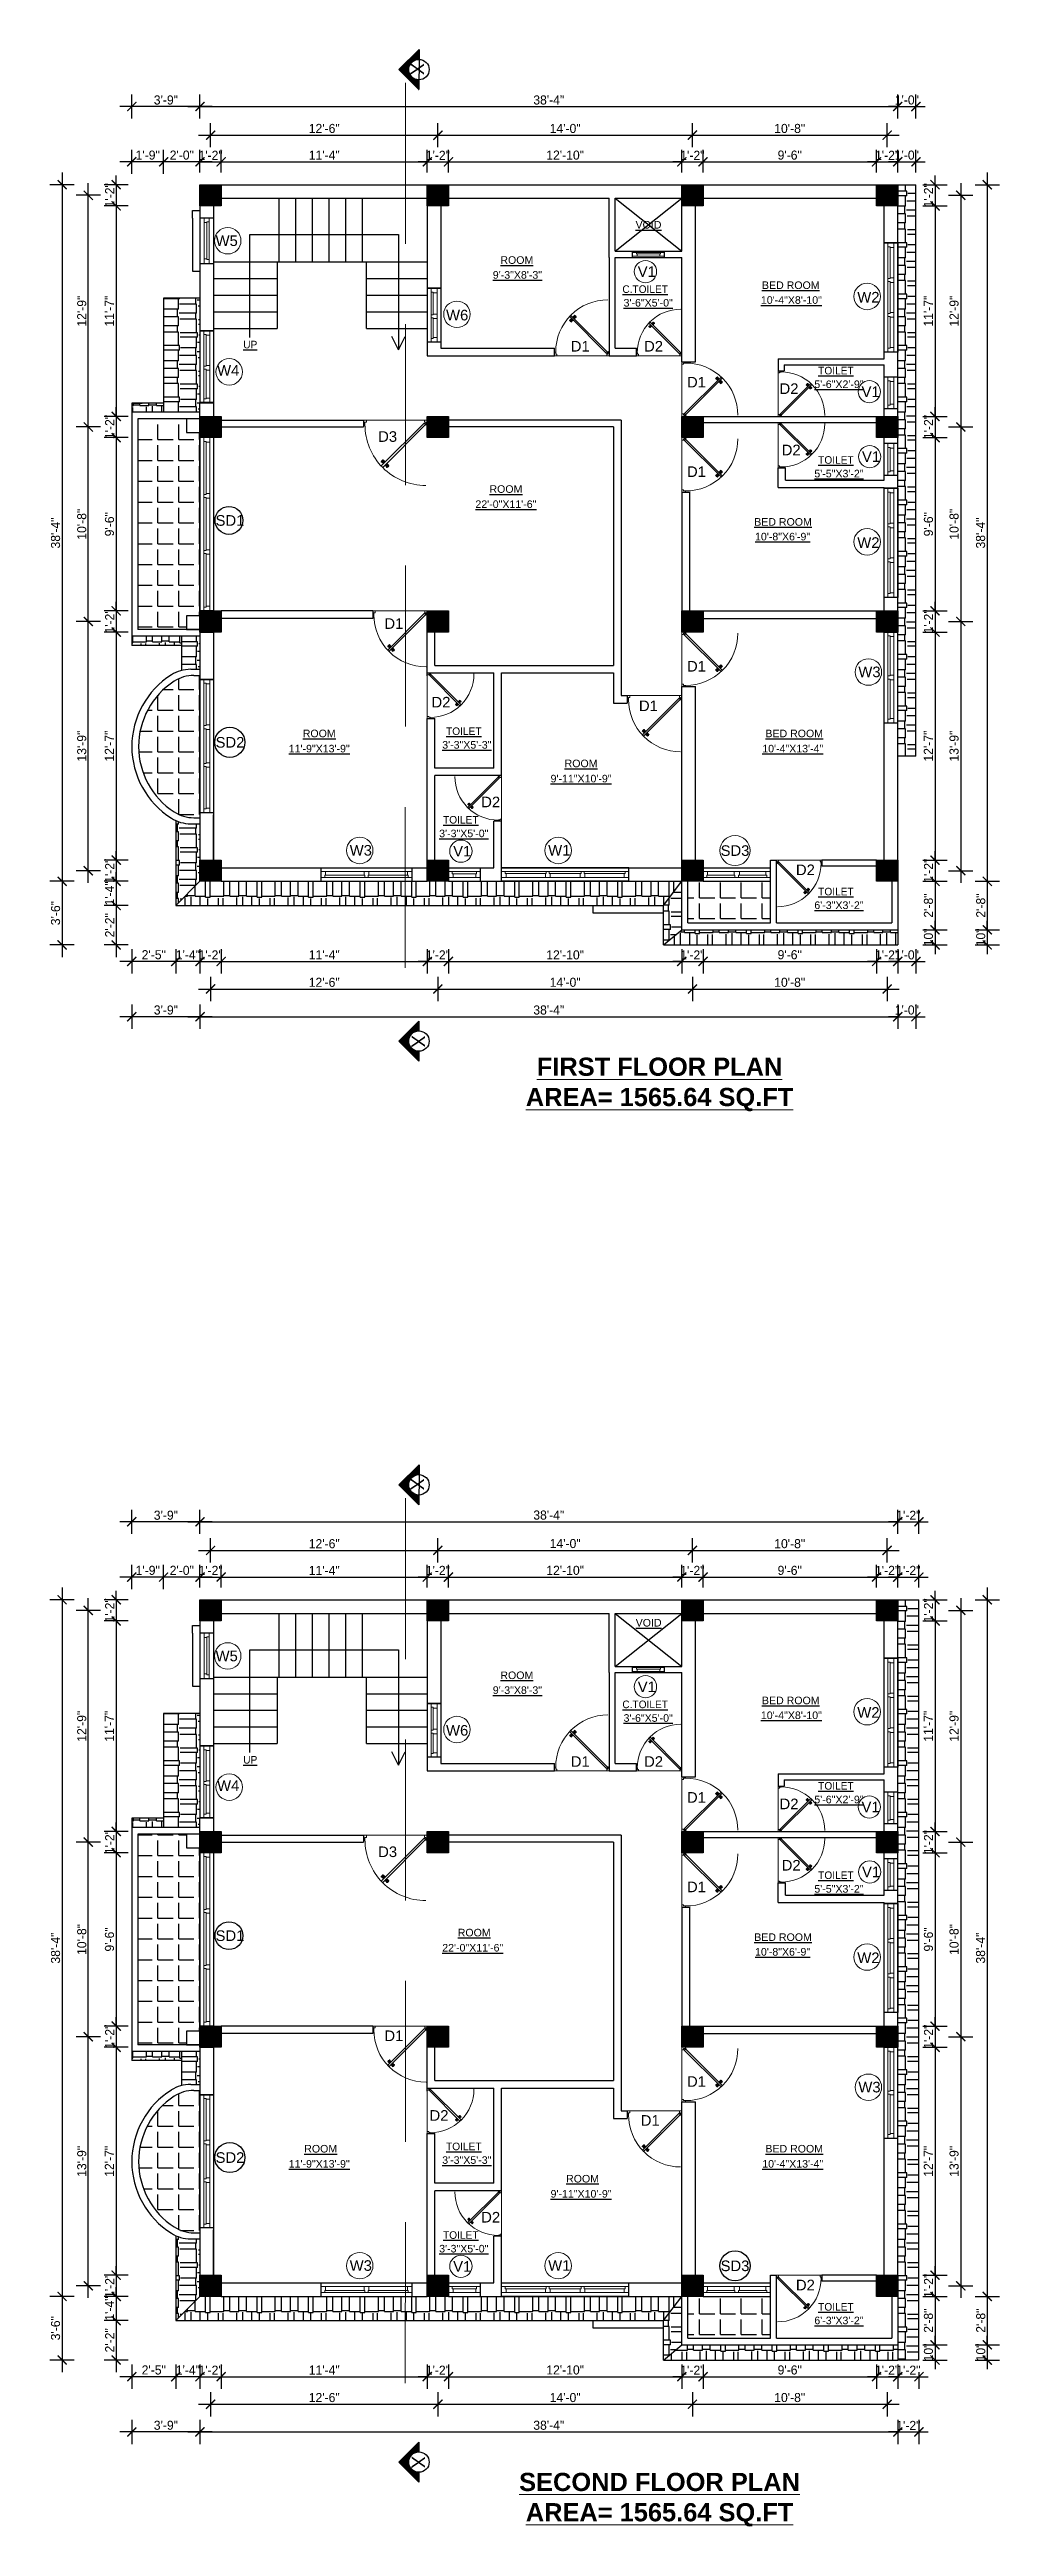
# Model space of a CAD drawing. Header units: inches. Extents: x 1397 to 20304, y -27267 to -746.
# Drawn here: x 9911 to 10538, y -19941 to -18305 of the extents above; entities that cross this region are included whole.
import ezdxf

# ---------------------------------------------------------------- set-up
doc = ezdxf.new("R2010")
doc.units = ezdxf.units.IN
doc.header["$LTSCALE"] = 17
doc.header["$MEASUREMENT"] = 0
doc.linetypes.add('21_FP_00$0$HIDDEN', pattern=[0.375, 0.25, -0.125])
doc.linetypes.add('PHANTOM2', pattern=[1.25, 0.625, -0.125, 0.125, -0.125, 0.125, -0.125])
for name, color, linetype, lineweight in [('25 BOT BAR', 12, 'Continuous', 25), ('aa_section_line', 2, 'PHANTOM2', 13), ('DOOR & WIN', 1, 'Continuous', 25), ('OUTLINE', 1, 'Continuous', 25), ('PUERTAS', 7, 'Continuous', 9), ('TEXT', 231, 'Continuous', 20), ('WINDOW FRAME PLAN', 162, 'Continuous', 18)]:
    doc.layers.add(name, color=color, linetype=linetype, lineweight=lineweight)
doc.layers.add('A-Sect-Iden', color=111, linetype='Continuous')
doc.styles.add('ARCHITECTURE', font='stylu.ttf')
doc.styles.add('DIMTEXT', font='arial.ttf', dxfattribs={"height": 6})
doc.styles.add('HEADING', font='swissel.ttf')
doc.dimstyles.new('8 SCALE', dxfattribs={"dimscale": 0, "dimtxt": 6, "dimasz": 6, "dimexe": 8, "dimexo": 8, "dimgap": 1.25, "dimtad": 1, "dimdec": 0, "dimzin": 3, "dimdsep": 46, "dimlunit": 4, "dimtxsty": 'ARCHITECTURE', "dimblk": 'ARCHTICK', "dimcen": 8, "dimdle": 8, "dimclrd": 5, "dimclre": 5, "dimclrt": 7, "dimadec": 0, "dimazin": 0, "dimtfac": 0.75, "dimtdec": 0, "dimtix": 1, "dimtmove": 2, "dimatfit": 3, "dimldrblk": 'ARCHTICK', "dimfxl": 8, "dimfxlon": 1, "dimtolj": 1, "dimtzin": 0, "dimlwd": -1, "dimlwe": -1, "dimarcsym": 0})
pattern_1 = [(90, (0, -934.489), (-12, 25.5), [6, -5, 7, -3, 9, -4]), (90, (-0.5, -928.489), (-12, 25.5), [5, -19, 4, -6]), (90, (0.75, -916.489), (-12, 25.5), [3, -31]), (180, (0, -934.489), (-12, -8.5), [11.5, -36.5]), (180, (4e-16, -928.489), (-12, -8.5), [11.25, -36.75]), (180, (7e-16, -923.489), (-12, -8.5), [10.5, -37.5]), (180, (0.75, -916.489), (-12, -8.5), [11.5, -36.5]), (180, (0.75, -913.489), (-12, -8.5), [11.5, -36.5]), (180, (2e-15, -904.489), (-12, -8.5), [11, -37])]
pattern_2 = [(0, (0, -934.489), (25.5, 12), [6, -5, 7, -3, 9, -4]), (0, (6, -933.989), (25.5, 12), [5, -19, 4, -6]), (0, (18, -935.239), (25.5, 12), [3, -31]), (90, (0, -934.489), (-8.5, 12), [11.5, -36.5]), (90, (6, -934.489), (-8.5, 12), [11.25, -36.75]), (90, (11, -934.489), (-8.5, 12), [10.5, -37.5]), (90, (18, -935.239), (-8.5, 12), [11.5, -36.5]), (90, (21, -935.239), (-8.5, 12), [11.5, -36.5]), (90, (30, -934.489), (-8.5, 12), [11, -37])]
pattern_3 = [(0, (0, 0), (0, 13.75), [10, -3.75]), (90, (0, 0), (-13.75, 8e-16), [10, -3.75])]

msp = doc.modelspace()

# ---------------------------------------------------------------- texts
at = {"layer": 'A-Sect-Iden', "ltscale": 0.5, "char_height": 9, "width": 12.25, "attachment_point": 5, "style": 'HEADING'}
for insert, rotation in [((10153.7, -18317.8), 269.2631), ((10154.4, -18959.9), 269.8551), ((10153.7, -19252.3), 269.2631), ((10154.4, -19898.1), 269.8551)]:
    msp.add_mtext('X', dxfattribs=dict(at, insert=insert, rotation=rotation))
at = {"layer": 'DOOR & WIN', "char_height": 5, "attachment_point": 5}
for s, insert in [('{\\fArial TUR|b0|i0|c0|p34;\\L\\C7;VOID}', (10306.3, -18420.7)), ('{\\fArial TUR|b0|i0|c0|p34;\\L\\C7;ROOM}', (10219.4, -18444)), ('{\\fArial TUR|b0|i0|c0|p34;\\L\\C7;9\'-3"X8\'-3"}', (10219.8, -18453.8)), ('{\\L\\C7;C.TOILET}', (10304.1, -18463.2)), ('{\\fArial TUR|b0|i0|c0|p34;\\L\\C7;BED ROOM}', (10400.2, -18460.6)), ('{\\fArial TUR|b0|i0|c0|p34;\\L\\C7;3\'-6"X5\'-0"}', (10306.1, -18472.2)), ('{\\fArial TUR|b0|i0|c0|p34;\\L\\C7;10\'-4"X8\'-10"}', (10400.6, -18470.4)), ('{\\L\\C7;UP}', (10043.5, -18499.8)), ('{\\fArial TUR|b0|i0|c0|p34;\\L\\C7;5\'-6"X2\'-9"}', (10432, -18526)), ('{\\L\\C7;TOILET}', (10430, -18517)), ('{\\L\\C7;TOILET}', (10430, -18576)), ('{\\fArial TUR|b0|i0|c162|p34;\\L\\C7;ROOM}', (10212.2, -18595.2)), ('{\\fArial TUR|b0|i0|c0|p34;\\L\\C7;5\'-5"X3\'-2"}', (10432, -18585)), ('{\\fArial TUR|b0|i0|c0|p34;\\L\\C7;22\'-0"X11\'-6"}', (10212.2, -18605.2)), ('{\\fArial TUR|b0|i0|c0|p34;\\L\\C7;BED ROOM}', (10395.1, -18616.9)), ('{\\fArial TUR|b0|i0|c0|p34;\\L\\C7;10\'-8"X6\'-9"}', (10394.8, -18626.6)), ('{\\fArial TUR|b0|i0|c162|p34;\\L\\C7;ROOM}', (10089, -18756.6)), ('{\\L\\C7;TOILET}', (10184.4, -18755.1)), ('{\\fArial TUR|b0|i0|c162|p34;\\L\\C7; \\fArial TUR|b0|i0|c0|p34;BED \\fArial TUR|b0|i0|c162|p34;ROOM}', (10401.5, -18756.6)), ('{\\fArial TUR|b0|i0|c0|p34;\\L\\C7;11\'-9"X13\'-9"}', (10089, -18766.6)), ('{\\fArial TUR|b0|i0|c0|p34;\\L\\C7;3\'-3"X5\'-3"}', (10186.4, -18764.1)), ('{\\fArial TUR|b0|i0|c162|p34;\\L\\C7;ROOM}', (10261.8, -18776.4)), ('{\\fArial TUR|b0|i0|c0|p34;\\L\\C7;10\'-4"X13\'-4"}', (10401.5, -18766.6)), ('{\\fArial TUR|b0|i0|c0|p34;\\L\\C7;9\'-11"X10\'-9"}', (10261.8, -18786.4)), ('{\\fArial TUR|b0|i0|c0|p34;\\L\\C7;3\'-3"X5\'-0"}', (10184.4, -18822.6)), ('{\\L\\C7;TOILET}', (10182.4, -18813.6)), ('{\\fArial TUR|b0|i0|c0|p34;\\L\\C7;6\'-3"X3\'-2"}', (10432, -18870)), ('{\\L\\C7;TOILET}', (10430, -18861)), ('{\\fArial TUR|b0|i0|c0|p34;\\L\\C7;VOID}', (10306.4, -19343.8)), ('{\\fArial TUR|b0|i0|c0|p34;\\L\\C7;ROOM}', (10219.4, -19378.5)), ('{\\fArial TUR|b0|i0|c0|p34;\\L\\C7;9\'-3"X8\'-3"}', (10219.8, -19388.3)), ('{\\L\\C7;C.TOILET}', (10304.1, -19397.7)), ('{\\fArial TUR|b0|i0|c0|p34;\\L\\C7;BED ROOM}', (10400.2, -19395.1)), ('{\\fArial TUR|b0|i0|c0|p34;\\L\\C7;3\'-6"X5\'-0"}', (10306.1, -19406.7)), ('{\\fArial TUR|b0|i0|c0|p34;\\L\\C7;10\'-4"X8\'-10"}', (10400.6, -19404.9)), ('{\\L\\C7;UP}', (10043.5, -19434.3)), ('{\\fArial TUR|b0|i0|c0|p34;\\L\\C7;5\'-6"X2\'-9"}', (10432, -19460.5)), ('{\\L\\C7;TOILET}', (10430, -19451.5)), ('{\\L\\C7;TOILET}', (10430, -19510.5)), ('{\\fArial TUR|b0|i0|c0|p34;\\L\\C7;5\'-5"X3\'-2"}', (10432, -19519.5)), ('{\\fArial TUR|b0|i0|c0|p34;\\L\\C7;22\'-0"X11\'-6"}', (10190.3, -19558.4)), ('{\\fArial TUR|b0|i0|c0|p34;\\L\\C7; \\fArial TUR|b0|i0|c162|p34;ROOM}', (10190.3, -19548.4)), ('{\\fArial TUR|b0|i0|c0|p34;\\L\\C7;BED ROOM}', (10395.1, -19551.4)), ('{\\fArial TUR|b0|i0|c0|p34;\\L\\C7;10\'-8"X6\'-9"}', (10394.8, -19561.1)), ('{\\fArial TUR|b0|i0|c162|p34;\\L\\C7; ROOM}', (10089, -19691.1)), ('{\\L\\C7;TOILET}', (10184.4, -19689.6)), ('{\\fArial TUR|b0|i0|c162|p34;\\L\\C7; \\fArial TUR|b0|i0|c0|p34;BED \\fArial TUR|b0|i0|c162|p34;ROOM}', (10401.5, -19691.1)), ('{\\fArial TUR|b0|i0|c0|p34;\\L\\C7;11\'-9"X13\'-9"}', (10089, -19701.1)), ('{\\fArial TUR|b0|i0|c0|p34;\\L\\C7;3\'-3"X5\'-3"}', (10186.4, -19698.6)), ('{\\fArial TUR|b0|i0|c0|p34;\\L\\C7;10\'-4"X13\'-4"}', (10401.5, -19701.1)), ('{\\fArial TUR|b0|i0|c0|p34;\\L\\C7;9\'-11"X10\'-9"}', (10261.8, -19720.9)), ('{\\fArial TUR|b0|i0|c0|p34;\\L\\C7; \\fArial TUR|b0|i0|c162|p34;ROOM}', (10261.8, -19710.9)), ('{\\fArial TUR|b0|i0|c0|p34;\\L\\C7;3\'-3"X5\'-0"}', (10184.4, -19757.1)), ('{\\L\\C7;TOILET}', (10182.4, -19748.1)), ('{\\fArial TUR|b0|i0|c0|p34;\\L\\C7;6\'-3"X3\'-2"}', (10432, -19804.5)), ('{\\L\\C7;TOILET}', (10430, -19795.5))]:
    msp.add_mtext(s, dxfattribs=dict(at, insert=insert))
at = {"layer": 'TEXT', "style": 'DIMTEXT'}
for s, p in [('W5', (10020.6, -18434.7)), ('W2', (10444.1, -18472)), ('W6', (10172.7, -18483.8)), ('W4', (10021.6, -18520.3)), ('SD1', (10020.6, -18619.4)), ('W2', (10444.1, -18634)), ('SD2', (10020.6, -18765.9)), ('SD3', (10353.9, -18837.4)), ('W5', (10020.6, -19369.2)), ('W6', (10172.7, -19418.3)), ('W2', (10444.1, -19406.5)), ('W4', (10021.6, -19454.8)), ('SD1', (10020.6, -19553.9)), ('W2', (10444.1, -19568.5)), ('SD2', (10020.6, -19700.4)), ('SD3', (10353.9, -19771.9))]:
    msp.add_text(s, height=7, rotation=360, dxfattribs=at).set_placement(p)
for s, p in [('V1', (10299.2, -18455.1)), ('D1', (10255, -18504.4)), ('D2', (10303.4, -18504.4)), ('D1', (10331.7, -18528.1)), ('D2', (10392.8, -18532.4)), ('V1', (10446.9, -18534.4)), ('D3', (10127.9, -18564)), ('D2', (10394.2, -18572.9)), ('V1', (10447.2, -18577.3)), ('D1', (10331.7, -18587.2)), ('D1', (10132, -18687.5)), ('D1', (10331.7, -18715.7)), ('W3', (10444.8, -18719.4)), ('D2', (10163.1, -18739.4)), ('D1', (10300, -18741.8)), ('D2', (10195.9, -18805.3)), ('W3', (10109.1, -18837.2)), ('V1', (10177.4, -18837.8)), ('W1', (10240.1, -18837.2)), ('D2', (10403.6, -18850.1)), ('V1', (10299.2, -19389.6)), ('D1', (10255, -19438.9)), ('D2', (10303.4, -19438.9)), ('D1', (10331.7, -19462.6)), ('D2', (10392.8, -19466.9)), ('V1', (10446.9, -19468.9)), ('D3', (10127.9, -19498.5)), ('D2', (10394.2, -19507.4)), ('V1', (10447.2, -19511.8)), ('D1', (10331.7, -19521.7)), ('D1', (10132, -19620)), ('D1', (10331.7, -19650.2)), ('W3', (10444.8, -19653.9)), ('D2', (10161.8, -19672.6)), ('D1', (10301.2, -19675.9)), ('D2', (10195.9, -19739.8)), ('W3', (10109.1, -19771.7)), ('V1', (10177.4, -19772.3)), ('W1', (10240.1, -19771.7)), ('D2', (10403.6, -19784.6))]:
    msp.add_text(s, height=7, dxfattribs=at).set_placement(p)
at = {"layer": 'TEXT', "char_height": 12, "width": 396.298, "attachment_point": 2}
for s, insert in [('{\\fArial|b1|i0|c0|p34;\\LFIRST FLOOR PLAN \\PAREA= 1565.64 SQ.FT}', (10313.6, -18970.6)), ('{\\fArial|b1|i0|c0|p34;\\LSECOND FLOOR PLAN \\PAREA= 1565.64 SQ.FT}', (10313.6, -19905.1))]:
    msp.add_mtext(s, dxfattribs=dict(at, insert=insert))

# ---------------------------------------------------------------- blocks, each defined once
blk = doc.blocks.new('ffddd')
at = {"layer": 'DOOR & WIN'}
for p, q in [((-13345.3, -2388.1), (-13345.3, -2316.1)), ((-13336.3, -2316.1), (-13345.3, -2316.1)), ((-13336.3, -2316.1), (-13336.3, -2388.1)), ((-13336.3, -2388.1), (-13345.3, -2388.1)), ((-13336.3, -2388.1), (-13345.3, -2388.1))]:
    blk.add_line(p, q, dxfattribs=at)
at = {"layer": 'WINDOW FRAME PLAN'}
for p, q in [((-13342.8, -2316.1), (-13342.8, -2318.6)), ((-13342.8, -2385.6), (-13342.8, -2318.6)), ((-13342.8, -2318.6), (-13341.3, -2318.6)), ((-13341.3, -2318.6), (-13341.3, -2319.1)), ((-13341.3, -2319.1), (-13341.3, -2339.6)), ((-13341.3, -2319.1), (-13338.8, -2319.1)), ((-13338.8, -2316.1), (-13338.8, -2319.1)), ((-13338.8, -2319.1), (-13338.8, -2385.1)), ((-13342.8, -2339.6), (-13341.3, -2339.6)), ((-13342.8, -2341.6), (-13341.3, -2341.6)), ((-13341.3, -2339.1), (-13338.8, -2339.1)), ((-13341.3, -2341.6), (-13341.3, -2342.1)), ((-13341.3, -2341.6), (-13341.3, -2362.6)), ((-13341.3, -2342.1), (-13338.8, -2342.1)), ((-13342.8, -2362.6), (-13341.3, -2362.6)), ((-13342.8, -2364.6), (-13341.3, -2364.6)), ((-13341.3, -2362.1), (-13338.8, -2362.1)), ((-13341.3, -2362.6), (-13341.3, -2362.1)), ((-13341.3, -2364.6), (-13341.3, -2385.6)), ((-13341.3, -2365.1), (-13338.8, -2365.1)), ((-13342.8, -2388.1), (-13342.8, -2385.6)), ((-13342.8, -2385.6), (-13341.3, -2385.6)), ((-13341.3, -2385.1), (-13338.8, -2385.1)), ((-13341.3, -2385.6), (-13341.3, -2385.1)), ((-13338.8, -2388.1), (-13338.8, -2385.1))]:
    blk.add_line(p, q, dxfattribs=at)
blk = doc.blocks.new('3ft')
at = {"layer": 'PUERTAS', "color": 6}
for p, q in [((1, 2.5), (25.2, 26.7)), ((26, 25.9), (1.8, 1.6)), ((26, 25.9), (25.2, 26.7)), ((0, 2.4), (0, 0)), ((0.7, 2.4), (0, 2.4)), ((1.6, 0), (0, 0)), ((0.7, 1.5), (0.7, 2.4)), ((0.8, 1.5), (0.7, 1.5)), ((0.8, 1.5), (0.8, 2.4)), ((0.8, 1.2), (0.8, 1.5)), ((1.6, 1.2), (0.8, 1.2)), ((1.6, 1.8), (0.9, 2.5)), ((1.6, 1.9), (1, 2.5)), ((1.6, 1.9), (1.6, 1.8)), ((1.8, 1.6), (1.6, 1.8)), ((1.6, 0), (1.6, 1.2)), ((34.4, 0), (34.4, 1.2)), ((34.4, 1.2), (35.2, 1.2)), ((34.4, 0), (36, 0)), ((35.2, 1.2), (35.2, 2.4)), ((35.2, 2.4), (36, 2.4)), ((36, 0), (36, 2.4))]:
    blk.add_line(p, q, dxfattribs=at)
at = {"layer": 'PUERTAS', "color": 8}
for p, q in [((22.6, 24.9), (21.6, 25.7)), ((22.6, 25), (21.7, 25.7)), ((22.7, 25.1), (21.8, 25.9)), ((22.1, 26.3), (22, 26.1)), ((22.9, 25.2), (22, 26.1)), ((22.1, 26.3), (22.3, 26.4)), ((22.3, 26.4), (22.3, 26.4)), ((23.2, 25.5), (22.3, 26.4)), ((23.3, 25.7), (22.5, 26.6)), ((23.5, 25.8), (22.7, 26.8)), ((23.4, 25.8), (22.7, 26.7)), ((22.7, 24.3), (23, 24.8)), ((23, 25), (22.8, 25.1)), ((23, 25), (22.9, 25.2)), ((23, 25), (22.9, 25.1)), ((22.9, 24.5), (23.1, 24.9)), ((23.1, 25.1), (23, 25.2)), ((23.1, 24.8), (23.2, 25)), ((23.3, 25.3), (23.2, 25.4)), ((23.4, 25.4), (23.3, 25.6)), ((23.4, 25.4), (23.3, 25.5)), ((23.4, 25.4), (23.3, 25.5)), ((23.3, 24.9), (23.3, 25.1)), ((23.5, 25.1), (23.3, 25.1)), ((23.6, 25.3), (23.4, 25.2)), ((23.9, 25.5), (23.5, 25.3)), ((24.1, 25.7), (23.6, 25.4)), ((23.6, 23.4), (24.1, 23.7)), ((23.8, 23.6), (24.2, 23.8)), ((24.1, 23.8), (24.3, 23.9)), ((24.2, 24), (24.4, 24)), ((24.2, 23.3), (25, 22.3)), ((24.3, 23.7), (24.4, 23.6)), ((24.3, 23.7), (24.5, 23.6)), ((24.3, 23.6), (24.4, 23.5)), ((24.3, 23.3), (25.1, 22.4)), ((24.4, 24.2), (24.4, 24)), ((24.4, 23.8), (24.5, 23.7)), ((24.4, 23.4), (25.2, 22.5)), ((24.6, 24.3), (24.5, 24.1)), ((24.5, 23.6), (25.4, 22.7)), ((24.8, 24.6), (24.6, 24.2)), ((24.6, 24), (24.7, 23.9)), ((25, 24.8), (24.7, 24.3)), ((24.7, 24.1), (24.8, 23.9)), ((24.7, 24.1), (24.8, 24)), ((24.8, 24.1), (24.9, 24)), ((24.8, 23.8), (25.7, 23)), ((25, 24), (25.9, 23.2)), ((25.1, 24.2), (26.1, 23.4)), ((25.1, 24.1), (26, 23.3)), ((25.6, 22.8), (25.4, 22.7)), ((25.6, 22.8), (25.7, 23)), ((25.7, 23), (25.7, 23)), ((0, 0), (36, 0))]:
    blk.add_line(p, q, dxfattribs=at)
at = {"layer": 'PUERTAS', "color": 1}
for p, q in [((21.7, 25.8), (22.1, 26.3)), ((21.7, 25.7), (22.2, 26.2)), ((21.7, 25.8), (21.7, 25.8)), ((22.5, 25), (21.7, 25.6)), ((22.6, 26.7), (22.1, 26.3)), ((22.7, 26.7), (22.2, 26.2)), ((22.6, 26.7), (22.6, 26.7)), ((22.6, 25), (23, 25.4)), ((22.6, 24.3), (22.9, 24.7)), ((22.6, 24.1), (22.6, 24.1)), ((22.7, 25.1), (22.7, 25.1)), ((23.4, 25.9), (22.8, 26.7)), ((22.8, 25.1), (23.1, 25.3)), ((22.9, 25), (22.8, 25.1)), ((22.9, 24.9), (23.2, 25.2)), ((22.9, 24.8), (22.9, 24.8)), ((22.9, 24.7), (22.9, 24.7)), ((23.4, 25.8), (23, 25.4)), ((23.3, 25.6), (23.1, 25.3)), ((23.5, 25.5), (23.2, 25.2)), ((23.3, 25.7), (23.3, 25.7)), ((23.4, 25.5), (23.3, 25.6)), ((23.4, 23.3), (23.4, 23.3)), ((23.6, 25.5), (23.6, 25.5)), ((23.6, 23.3), (24, 23.6)), ((24.1, 25.8), (23.7, 25.5)), ((23.7, 25.5), (23.7, 25.5)), ((24, 23.6), (24, 23.6)), ((24.1, 23.6), (24.1, 23.6)), ((24.3, 25.8), (24.3, 25.8)), ((24.3, 23.6), (24.5, 23.9)), ((24.3, 23.3), (24.7, 23.7)), ((24.3, 23.6), (24.4, 23.5)), ((24.3, 23.2), (24.9, 22.4)), ((24.4, 23.5), (24.6, 23.8)), ((24.4, 23.4), (24.4, 23.4)), ((24.8, 24.1), (24.5, 23.9)), ((24.9, 24), (24.6, 23.8)), ((25.1, 24.1), (24.7, 23.7)), ((25.1, 24.8), (24.8, 24.4)), ((24.8, 24.4), (24.8, 24.4)), ((24.8, 24.3), (24.8, 24.3)), ((24.8, 24.1), (24.9, 24)), ((25, 24), (25, 24)), ((25, 22.4), (25.5, 22.9)), ((25.1, 25), (25.1, 25)), ((25.1, 22.4), (25.6, 22.8)), ((25.1, 22.4), (25.1, 22.4)), ((25.2, 24.1), (26, 23.5)), ((26, 23.4), (25.5, 22.9)), ((26, 23.3), (25.6, 22.8)), ((26, 23.3), (26, 23.3))]:
    blk.add_line(p, q, dxfattribs=at)
at = {"layer": 'PUERTAS', "color": 2}
for p, q in [((22, 26.1), (22, 26.1)), ((25.4, 22.7), (25.4, 22.7))]:
    blk.add_line(p, q, dxfattribs=at)
at = {"layer": 'PUERTAS', "color": 6}
for radius in [0.155, 0.0752]:
    blk.add_circle((0.8, 2.6), radius, dxfattribs=at)
blk.add_arc((0.8, 2.6), 34.4, 359.7285, 90.0333, dxfattribs=at)
at = {"layer": 'PUERTAS', "color": 1}
for centre, start, end in [((22.5, 25), 231.0764, 315), ((22.7, 24.2), 135, 225), ((22.7, 26.7), 38.9236, 135), ((22.8, 25.1), 225, 315), ((23, 24.9), 135, 219.7428), ((22.9, 24.8), 315, 39.7428), ((23.3, 25.6), 315, 45), ((23.4, 25.9), 315, 38.9236), ((23.5, 23.4), 225, 315), ((23.5, 25.4), 50.2572, 135), ((23.6, 25.5), 230.2572, 315), ((24.1, 23.6), 50.2572, 135), ((24.2, 25.7), 45, 135), ((24.2, 23.7), 230.2572, 315), ((24.3, 23.2), 135, 218.9236), ((24.4, 23.5), 135, 225), ((24.8, 24.3), 135, 219.7428), ((24.7, 24.2), 315, 39.7428), ((24.9, 24), 45, 135), ((25, 22.4), 218.9236, 315), ((25, 24.9), 315, 45), ((25.2, 24.1), 51.0764, 135), ((26, 23.4), 315, 51.0764)]:
    blk.add_arc(centre, 0.08, start, end, dxfattribs=at)
blk = doc.blocks.new('*U2802')
at = {"color": 3, "xscale": -1}
blk.add_blockref('3ft', (42, 0), dxfattribs=at)
blk = doc.blocks.new('2ft6in')
at = {"layer": 'PUERTAS', "color": 2}
for p, q in [((0.8, 2.1), (21, 22.3)), ((21.7, 21.6), (1.5, 1.4)), ((18.3, 21.8), (18.3, 21.8)), ((21.7, 21.6), (21, 22.3)), ((21.2, 18.9), (21.2, 18.9)), ((0, 2), (0, 0)), ((0.6, 2), (0, 2)), ((1.3, 0), (0, 0)), ((0.6, 1.3), (0.6, 2)), ((0.7, 1.3), (0.6, 1.3)), ((0.7, 1.3), (0.7, 2)), ((0.7, 1), (0.7, 1.3)), ((1.3, 1), (0.7, 1)), ((1.4, 1.6), (0.8, 2.1)), ((1.3, 1.5), (0.8, 2.1)), ((1.4, 1.6), (1.3, 1.5)), ((1.5, 1.4), (1.3, 1.5)), ((1.3, 0), (1.3, 1)), ((28.7, 0), (28.7, 1)), ((28.7, 1), (29.3, 1)), ((28.7, 0), (30, 0)), ((29.3, 1), (29.3, 2)), ((29.3, 2), (30, 2)), ((30, 0), (30, 2))]:
    blk.add_line(p, q, dxfattribs=at)
at = {"layer": 'PUERTAS', "color": 8}
for p, q in [((18.8, 20.8), (18, 21.4)), ((18.9, 20.8), (18.1, 21.5)), ((19, 20.9), (18.2, 21.6)), ((18.4, 21.9), (18.3, 21.8)), ((19.1, 21), (18.3, 21.7)), ((18.4, 21.9), (18.6, 22)), ((18.6, 22), (18.6, 22)), ((19.3, 21.3), (18.6, 22)), ((19.4, 21.4), (18.8, 22.1)), ((19.6, 21.5), (18.9, 22.3)), ((19.5, 21.5), (18.9, 22.3)), ((18.9, 20.3), (19.2, 20.7)), ((19.1, 20.8), (19, 20.9)), ((19.2, 20.9), (19.1, 21)), ((19.1, 20.8), (19.1, 20.9)), ((19.1, 20.4), (19.3, 20.8)), ((19.3, 20.9), (19.2, 21)), ((19.4, 21.1), (19.3, 21.2)), ((19.3, 20.6), (19.3, 20.8)), ((19.5, 21.2), (19.4, 21.3)), ((19.5, 21.2), (19.4, 21.3)), ((19.5, 21.1), (19.4, 21.2)), ((19.4, 20.8), (19.4, 20.9)), ((19.6, 20.9), (19.4, 20.9)), ((19.7, 21.1), (19.5, 21)), ((20.1, 21.4), (19.6, 21.1)), ((19.9, 21.2), (19.6, 21.1)), ((19.7, 19.5), (20.1, 19.8)), ((19.9, 19.7), (20.2, 19.8)), ((20.1, 19.9), (20.3, 19.9)), ((20.2, 20), (20.3, 20)), ((20.2, 19.7), (20.3, 19.6)), ((20.2, 19.7), (20.3, 19.6)), ((20.2, 19.4), (20.9, 18.7)), ((20.2, 19.4), (20.8, 18.6)), ((20.3, 20.1), (20.4, 20)), ((20.3, 19.8), (20.4, 19.7)), ((20.3, 19.5), (21, 18.8)), ((20.5, 20.3), (20.4, 20.1)), ((20.4, 19.8), (20.4, 19.7)), ((20.7, 20.5), (20.5, 20.2)), ((20.5, 20), (20.6, 19.9)), ((20.5, 19.6), (21.1, 18.9)), ((20.8, 20.6), (20.6, 20.2)), ((20.6, 20.1), (20.7, 20)), ((20.6, 20.1), (20.7, 20)), ((20.6, 20), (20.7, 20)), ((20.7, 19.9), (21.4, 19.2)), ((20.8, 20), (21.6, 19.3)), ((20.9, 20.1), (21.7, 19.5)), ((21, 20.1), (21.7, 19.5)), ((21.3, 19), (21.2, 18.9)), ((21.3, 19), (21.4, 19.1)), ((21.4, 19.2), (21.4, 19.1)), ((0, 0), (30, 0))]:
    blk.add_line(p, q, dxfattribs=at)
at = {"layer": 'PUERTAS', "color": 1}
for p, q in [((18.1, 21.5), (18.5, 21.9)), ((18.1, 21.4), (18.5, 21.9)), ((18.1, 21.5), (18.1, 21.5)), ((18.7, 20.8), (18.1, 21.3)), ((18.9, 22.3), (18.5, 21.9)), ((18.8, 22.2), (18.5, 21.9)), ((18.8, 22.2), (18.8, 22.2)), ((18.8, 20.8), (19.2, 21.2)), ((18.8, 20.2), (19.1, 20.6)), ((18.9, 20.1), (18.8, 20.1)), ((18.9, 20.9), (18.9, 20.9)), ((19.5, 21.6), (19, 22.3)), ((19, 20.9), (19.2, 21.1)), ((19.1, 20.8), (19, 20.9)), ((19.1, 20.8), (19.3, 21)), ((19.1, 20.7), (19.1, 20.7)), ((19.1, 20.6), (19.1, 20.6)), ((19.5, 21.5), (19.2, 21.2)), ((19.5, 21.3), (19.2, 21.1)), ((19.5, 21.2), (19.3, 21)), ((19.4, 21.4), (19.5, 21.4)), ((19.5, 21.2), (19.4, 21.3)), ((19.5, 19.4), (19.5, 19.4)), ((19.6, 21.2), (19.6, 21.2)), ((19.6, 19.4), (20, 19.7)), ((20.1, 21.5), (19.7, 21.2)), ((19.7, 21.2), (19.7, 21.2)), ((20, 19.7), (20, 19.7)), ((20.1, 19.7), (20.1, 19.7)), ((20.2, 21.5), (20.2, 21.5)), ((20.2, 19.7), (20.4, 19.9)), ((20.2, 19.4), (20.6, 19.8)), ((20.2, 19.7), (20.3, 19.6)), ((20.2, 19.3), (20.8, 18.6)), ((20.3, 19.6), (20.5, 19.8)), ((20.3, 19.5), (20.3, 19.5)), ((20.6, 20.1), (20.4, 19.9)), ((20.7, 20), (20.5, 19.8)), ((20.7, 20.2), (20.6, 20.2)), ((20.9, 20.1), (20.6, 19.8)), ((20.6, 20.1), (20.7, 20)), ((20.9, 20.7), (20.7, 20.3)), ((20.7, 20.3), (20.7, 20.3)), ((20.8, 20), (20.8, 20)), ((20.9, 20.8), (20.9, 20.8)), ((20.9, 18.6), (21.3, 19.1)), ((20.9, 18.7), (21.3, 19)), ((20.9, 18.7), (20.9, 18.7)), ((21, 20.1), (21.7, 19.6)), ((21.7, 19.5), (21.3, 19.1)), ((21.7, 19.4), (21.3, 19)), ((21.6, 19.4), (21.7, 19.4))]:
    blk.add_line(p, q, dxfattribs=at)
at = {"layer": 'PUERTAS', "color": 2}
for radius in [0.129, 0.0627]:
    blk.add_circle((0.7, 2.1), radius, dxfattribs=at)
at = {"layer": 'PUERTAS', "color": 8}
blk.add_arc((0.7, 2.1), 28.7, 359.7285, 90.0333, dxfattribs=at)
at = {"layer": 'PUERTAS', "color": 1}
for centre, start, end in [((18.8, 20.8), 231.0764, 315), ((18.9, 20.2), 135, 225), ((18.9, 22.2), 38.9236, 135), ((19, 20.9), 225, 315), ((19.2, 20.7), 135, 219.7428), ((19.1, 20.6), 315, 39.7428), ((19.5, 21.6), 315, 38.9236), ((19.4, 21.4), 315, 45), ((19.6, 21.2), 50.2572, 135), ((19.6, 19.5), 225, 315), ((19.7, 21.3), 230.2572, 315), ((20.1, 19.6), 50.2572, 135), ((20.2, 21.4), 45, 135), ((20.2, 19.7), 230.2572, 315), ((20.3, 19.4), 135, 218.9236), ((20.4, 19.5), 135, 225), ((20.7, 20.3), 135, 219.7428), ((20.6, 20.2), 315, 39.7428), ((20.8, 20), 45, 135), ((20.8, 18.7), 218.9236, 315), ((20.9, 20.7), 315, 45), ((21, 20.1), 51.0764, 135), ((21.7, 19.5), 315, 51.0764)]:
    blk.add_arc(centre, 0.0667, start, end, dxfattribs=at)
blk = doc.blocks.new('*U2794')
at = {"color": 3, "xscale": -1}
blk.add_blockref('2ft6in', (42, 0), dxfattribs=at)
blk = doc.blocks.new('*U3030')
at = {"color": 3}
blk.add_blockref('3ft', (0, 0), dxfattribs=at)
blk = doc.blocks.new('*U3029')
at = {"layer": 'PUERTAS', "color": 2}
for p, q in [((11.6, 30.2), (12.6, 31.2)), ((11.6, 30.2), (39.9, 1.9)), ((12.3, 26.5), (12.3, 26.4)), ((40.8, 2.9), (12.6, 31.2)), ((16.3, 30.5), (16.4, 30.5)), ((0, 0), (0, 2.8)), ((0.9, 2.8), (0, 2.8)), ((1.9, 0), (0, 0)), ((0.9, 1.4), (0.9, 2.8)), ((1.9, 1.4), (0.9, 1.4)), ((1.9, 0), (1.9, 1.4)), ((39.9, 1.9), (40.2, 2.1)), ((40.1, 2.2), (40.9, 3)), ((40.1, 2.2), (40.2, 2.1)), ((40.1, 0), (40.1, 1.4)), ((40.1, 1.4), (41.1, 1.4)), ((40.1, 0), (42, 0)), ((40.2, 2.1), (40.9, 2.9)), ((41.1, 1.8), (41.1, 2.8)), ((41.1, 1.4), (41.1, 1.8)), ((41.1, 1.8), (41.2, 1.8)), ((41.2, 1.8), (41.2, 2.9)), ((41.2, 2.8), (42, 2.8)), ((42, 2.8), (42, 0))]:
    blk.add_line(p, q, dxfattribs=at)
at = {"layer": 'PUERTAS', "color": 8}
for p, q in [((12.7, 28.2), (11.6, 27.3)), ((12.7, 28.1), (11.6, 27.2)), ((12.9, 28), (11.8, 27.1)), ((13, 27.8), (12, 26.9)), ((12, 26.8), (12, 26.8)), ((12.2, 26.6), (12, 26.8)), ((12.2, 26.6), (12.3, 26.4)), ((13.4, 27.5), (12.4, 26.5)), ((13.5, 27.3), (12.6, 26.3)), ((12.8, 28.9), (13.2, 28.3)), ((13.7, 27.2), (12.8, 26.1)), ((13.7, 27.1), (12.8, 26.1)), ((13.1, 28.2), (13, 28)), ((13.1, 28.1), (13, 28)), ((13.1, 28.7), (13.3, 28.2)), ((13.2, 28.1), (13.1, 27.9)), ((13.3, 28), (13.2, 27.8)), ((13.3, 28.4), (13.4, 28.1)), ((13.5, 27.8), (13.4, 27.6)), ((13.5, 28.2), (13.5, 28)), ((13.7, 28), (13.5, 28)), ((13.6, 27.7), (13.5, 27.5)), ((13.7, 27.6), (13.5, 27.5)), ((13.9, 27.8), (13.6, 27.9)), ((13.7, 27.6), (13.6, 27.5)), ((14.2, 27.5), (13.7, 27.8)), ((14.4, 27.3), (13.8, 27.7)), ((13.9, 30), (14.5, 29.6)), ((14.2, 29.7), (14.6, 29.5)), ((14.4, 29.5), (14.7, 29.4)), ((14.6, 30.1), (15.5, 31.2)), ((14.6, 29.3), (14.8, 29.3)), ((14.7, 30.1), (15.6, 31.2)), ((14.7, 29.7), (14.8, 29.8)), ((14.7, 29.7), (14.8, 29.8)), ((14.7, 29.6), (14.9, 29.7)), ((14.8, 29.9), (15.7, 31)), ((14.8, 29.5), (15, 29.6)), ((14.8, 29.1), (14.8, 29.3)), ((15, 29.8), (15.9, 30.8)), ((15, 29.3), (15.2, 29.4)), ((15, 28.9), (15, 29.2)), ((15.3, 28.6), (15, 29.1)), ((15.1, 29.2), (15.3, 29.3)), ((15.5, 28.4), (15.1, 29)), ((15.2, 29.1), (15.4, 29.3)), ((15.2, 29.2), (15.3, 29.3)), ((15.3, 29.4), (16.3, 30.4)), ((15.5, 29.3), (16.5, 30.2)), ((15.6, 29.2), (16.7, 30)), ((15.7, 29.1), (16.7, 30)), ((16.2, 30.7), (16, 30.8)), ((16, 30.8), (16, 30.8)), ((16.2, 30.7), (16.4, 30.5)), ((0, 0), (42, 0))]:
    blk.add_line(p, q, dxfattribs=at)
at = {"layer": 'PUERTAS', "color": 1}
for p, q in [((12.6, 28.2), (11.6, 27.4)), ((11.6, 27.3), (12.2, 26.7)), ((11.7, 27.2), (11.7, 27.2)), ((11.7, 27.2), (12.2, 26.6)), ((12.8, 26.1), (12.2, 26.7)), ((12.7, 26.1), (12.2, 26.6)), ((12.7, 29.1), (12.7, 29.1)), ((12.7, 29), (13.1, 28.4)), ((12.7, 28.2), (13.2, 27.7)), ((12.7, 26.2), (12.7, 26.1)), ((12.8, 28), (12.8, 28)), ((13.7, 27), (12.9, 26.1)), ((13.1, 28.2), (13, 28)), ((13, 28), (13.3, 27.7)), ((13.1, 28.4), (13.1, 28.4)), ((13.1, 28.3), (13.1, 28.3)), ((13.1, 28.2), (13.4, 27.9)), ((13.7, 27.2), (13.2, 27.7)), ((13.6, 27.4), (13.3, 27.7)), ((13.7, 27.6), (13.4, 27.9)), ((13.7, 27.6), (13.6, 27.4)), ((13.6, 27.3), (13.6, 27.3)), ((13.7, 30.1), (13.7, 30.1)), ((13.8, 30.1), (14.4, 29.7)), ((13.8, 27.6), (13.8, 27.6)), ((14, 27.5), (14, 27.6)), ((14.5, 27.2), (14, 27.5)), ((14.4, 29.7), (14.4, 29.7)), ((14.5, 29.7), (14.5, 29.7)), ((14.6, 30.2), (15.4, 31.2)), ((14.6, 30.1), (15.1, 29.6)), ((14.6, 29.7), (14.8, 29.8)), ((14.6, 29.7), (14.9, 29.4)), ((14.7, 27.2), (14.6, 27.2)), ((14.8, 30), (14.8, 30)), ((14.8, 29.8), (15.1, 29.5)), ((15.2, 29.1), (14.9, 29.4)), ((15.6, 29.1), (15.1, 29.6)), ((15.4, 29.2), (15.1, 29.5)), ((15.2, 29.1), (15.4, 29.2)), ((15.3, 29), (15.2, 29)), ((15.3, 28.8), (15.3, 28.8)), ((15.6, 28.3), (15.3, 28.8)), ((15.5, 31.2), (16.1, 30.6)), ((15.5, 29.2), (15.5, 29.2)), ((15.6, 31.1), (15.7, 31.1)), ((15.6, 28.2), (15.6, 28.2)), ((15.7, 31.1), (16.2, 30.6)), ((15.8, 29.1), (16.7, 29.9)), ((16.7, 30), (16.1, 30.6)), ((16.7, 30.1), (16.2, 30.6)), ((16.6, 30.1), (16.7, 30.1))]:
    blk.add_line(p, q, dxfattribs=at)
at = {"layer": 'PUERTAS', "color": 2}
for radius in [0.181, 0.0878]:
    blk.add_circle((41, 3), radius, dxfattribs=at)
at = {"layer": 'PUERTAS', "color": 8}
blk.add_arc((41, 3), 40.1, 89.9667, 180.2715, dxfattribs=at)
at = {"layer": 'PUERTAS', "color": 1}
for centre, start, end in [((11.7, 27.3), 128.9236, 225), ((12.6, 28.1), 45, 128.9236), ((12.8, 29), 135, 225), ((12.9, 28), 45, 135), ((12.9, 26.2), 225, 321.0764), ((13, 28.4), 320.2572, 45), ((13.2, 28.2), 140.2572, 225), ((13.5, 27.4), 315, 45), ((13.8, 30), 45, 135), ((13.8, 27.6), 225, 309.7428), ((13.6, 27.1), 321.0764, 45), ((13.9, 27.5), 45, 129.7428), ((14.4, 29.8), 225, 309.7428), ((14.6, 29.6), 45, 129.7428), ((14.6, 27.3), 225, 315), ((14.7, 30.2), 141.0764, 225), ((14.8, 29.9), 135, 225), ((15.2, 29), 320.2572, 45), ((15.3, 28.9), 140.2572, 225), ((15.5, 31.1), 45, 141.0764), ((15.4, 29.3), 225, 315), ((15.7, 29.2), 225, 308.9236), ((15.6, 28.2), 315, 45)]:
    blk.add_arc(centre, 0.0933, start, end, dxfattribs=at)
blk = doc.blocks.new("5'")
at = {"layer": 'WINDOW FRAME PLAN'}
for p, q in [((10026.3, -7897.2), (10086.3, -7897.2)), ((10026.3, -7897.2), (10026.3, -7901.2)), ((10026.3, -7897.2), (10029.3, -7897.2)), ((10029.3, -7899.7), (10029.3, -7897.2)), ((10054.8, -7899.7), (10054.8, -7897.2)), ((10054.8, -7897.2), (10057.8, -7897.2)), ((10057.8, -7899.7), (10057.8, -7897.2)), ((10086.3, -7897.2), (10083.3, -7897.2)), ((10083.3, -7899.7), (10083.3, -7897.2)), ((10086.3, -7897.2), (10086.3, -7901.2)), ((10026.3, -7901.2), (10086.3, -7901.2)), ((10026.3, -7901.2), (10028.8, -7901.2)), ((10028.8, -7901.2), (10028.8, -7899.7)), ((10028.8, -7899.7), (10029.3, -7899.7)), ((10029.3, -7899.7), (10054.8, -7899.7)), ((10055.3, -7899.7), (10054.8, -7899.7)), ((10055.3, -7901.2), (10055.3, -7899.7)), ((10057.3, -7901.2), (10057.3, -7899.7)), ((10057.8, -7899.7), (10057.3, -7899.7)), ((10057.8, -7899.7), (10083.3, -7899.7)), ((10083.8, -7899.7), (10083.3, -7899.7)), ((10083.8, -7901.2), (10083.8, -7899.7)), ((10086.3, -7901.2), (10083.8, -7901.2))]:
    blk.add_line(p, q, dxfattribs=at)
blk = doc.blocks.new('DFFDFD')
at = {"layer": 'DOOR & WIN'}
for p, q in [((-13646.8, -2252.3), (-13646.8, -2168.3)), ((-13637.8, -2168.3), (-13646.8, -2168.3)), ((-13637.8, -2168.3), (-13637.8, -2252.3)), ((-13637.8, -2252.3), (-13646.8, -2252.3)), ((-13637.8, -2252.3), (-13646.8, -2252.3))]:
    blk.add_line(p, q, dxfattribs=at)
at = {"layer": 'WINDOW FRAME PLAN'}
for p, q in [((-13644.3, -2168.3), (-13644.3, -2170.8)), ((-13644.3, -2249.8), (-13644.3, -2170.8)), ((-13644.3, -2170.8), (-13642.8, -2170.8)), ((-13642.8, -2170.8), (-13642.8, -2171.3)), ((-13642.8, -2171.3), (-13642.8, -2197.8)), ((-13642.8, -2171.3), (-13640.3, -2171.3)), ((-13640.3, -2168.3), (-13640.3, -2171.3)), ((-13640.3, -2171.3), (-13640.3, -2249.3)), ((-13644.3, -2197.8), (-13642.8, -2197.8)), ((-13644.3, -2199.8), (-13642.8, -2199.8)), ((-13642.8, -2197.3), (-13640.3, -2197.3)), ((-13642.8, -2199.8), (-13642.8, -2200.3)), ((-13642.8, -2199.8), (-13642.8, -2220.8)), ((-13642.8, -2200.3), (-13640.3, -2200.3)), ((-13644.3, -2220.8), (-13642.8, -2220.8)), ((-13644.3, -2222.8), (-13642.8, -2222.8)), ((-13642.8, -2220.3), (-13640.3, -2220.3)), ((-13642.8, -2220.8), (-13642.8, -2220.3)), ((-13642.8, -2222.8), (-13642.8, -2249.3)), ((-13642.8, -2223.3), (-13640.3, -2223.3)), ((-13644.3, -2252.3), (-13644.3, -2249.8)), ((-13644.3, -2249.8), (-13642.8, -2249.8)), ((-13642.8, -2249.3), (-13640.3, -2249.3)), ((-13642.8, -2249.8), (-13642.8, -2249.3)), ((-13640.3, -2252.3), (-13640.3, -2249.3))]:
    blk.add_line(p, q, dxfattribs=at)
blk = doc.blocks.new('*U3074')
at = {"color": 3}
blk.add_blockref('2ft6in', (0, 0), dxfattribs=at)
blk = doc.blocks.new("W4'")
at = {"layer": '25 BOT BAR'}
for p, q in [((9894.3, -8421.4), (9894.3, -8468.9)), ((9903.3, -8421.4), (9903.3, -8468.9))]:
    blk.add_line(p, q, dxfattribs=at)
at = {"layer": 'DOOR & WIN'}
blk.add_line((9903.3, -8421.4), (9894.3, -8421.4), dxfattribs=at)
at = {"layer": 'OUTLINE'}
blk.add_line((9903.3, -8468.9), (9894.3, -8468.9), dxfattribs=at)
at = {"layer": 'WINDOW FRAME PLAN'}
for p, q in [((9896.8, -8421.4), (9896.8, -8423.9)), ((9900.8, -8421.4), (9900.8, -8424.4)), ((9896.8, -8468.9), (9896.8, -8423.9)), ((9896.8, -8423.9), (9898.3, -8423.9)), ((9898.3, -8423.9), (9898.3, -8424.4)), ((9898.3, -8424.4), (9898.3, -8444.9)), ((9898.3, -8424.4), (9900.8, -8424.4)), ((9900.8, -8424.4), (9900.8, -8468.9)), ((9896.8, -8444.9), (9898.3, -8444.9)), ((9896.8, -8446.9), (9898.3, -8446.9)), ((9898.3, -8444.4), (9900.8, -8444.4)), ((9898.3, -8446.9), (9898.3, -8447.4)), ((9898.3, -8446.9), (9898.3, -8466.4)), ((9898.3, -8447.4), (9900.8, -8447.4)), ((9896.8, -8468.9), (9896.8, -8466.4)), ((9896.8, -8466.4), (9898.3, -8466.4)), ((9898.3, -8465.9), (9900.8, -8465.9)), ((9898.3, -8466.4), (9898.3, -8465.9)), ((9900.8, -8468.9), (9900.8, -8465.9))]:
    blk.add_line(p, q, dxfattribs=at)
blk = doc.blocks.new('_ArchTick')
at = {"color": 0, "linetype": 'ByBlock', "const_width": 0.15}
blk.add_lwpolyline([(-0.5, -0.5), (0.5, 0.5)], dxfattribs=at)
blk = doc.blocks.new('*D3455')
at = {"layer": '25 BOT BAR', "color": 5, "transparency": 16777216}
for p, q in [((9963, -19328.6), (9947, -19328.6)), ((9955, -19328.6), (9955, -19322.6)), ((9955, -19328.6), (9955, -19342.6)), ((9963, -19342.6), (9947, -19342.6)), ((9955, -19342.6), (9955, -19348.6))]:
    blk.add_line(p, q, dxfattribs=at)
at = {"layer": 'Defpoints', "color": 0, "transparency": 16777216}
for p in [(10010.3, -19328.6), (9955, -19342.6), (10010.3, -19342.6)]:
    blk.add_point(p, dxfattribs=at)
at = {"layer": '25 BOT BAR', "color": 5, "transparency": 16777216, "xscale": 6, "yscale": 6, "zscale": 6}
for p, rotation in [((9955, -19328.6), 270), ((9955, -19342.6), 90)]:
    blk.add_blockref('_ArchTick', p, dxfattribs=dict(at, rotation=rotation))
at = {"layer": '25 BOT BAR', "color": 7, "transparency": 16777216, "insert": (9950.7, -19335.6), "char_height": 6, "attachment_point": 5, "rotation": 90, "style": 'ARCHITECTURE'}
blk.add_mtext('\\A1;1\'-2"', dxfattribs=at)
blk = doc.blocks.new('*D3456')
at = {"layer": '25 BOT BAR', "color": 5, "transparency": 16777216}
for p, q in [((9963, -19342.6), (9947, -19342.6)), ((9955, -19334.6), (9955, -19489.6)), ((9963, -19481.6), (9947, -19481.6))]:
    blk.add_line(p, q, dxfattribs=at)
at = {"layer": 'Defpoints', "color": 0, "transparency": 16777216}
for p in [(10010.3, -19342.6), (9955, -19481.6), (10010.3, -19481.6)]:
    blk.add_point(p, dxfattribs=at)
at = {"layer": '25 BOT BAR', "color": 5, "transparency": 16777216, "xscale": 6, "yscale": 6, "zscale": 6}
for p, rotation in [((9955, -19342.6), 90), ((9955, -19481.6), 270)]:
    blk.add_blockref('_ArchTick', p, dxfattribs=dict(at, rotation=rotation))
at = {"layer": '25 BOT BAR', "color": 7, "transparency": 16777216, "insert": (9950.5, -19412.1), "char_height": 6, "attachment_point": 5, "rotation": 90, "style": 'ARCHITECTURE'}
blk.add_mtext('\\A1;11\'-7"', dxfattribs=at)
blk = doc.blocks.new('*D3457')
at = {"layer": '25 BOT BAR', "color": 5, "transparency": 16777216}
for p, q in [((9955, -19481.6), (9955, -19475.6)), ((9963, -19481.6), (9947, -19481.6)), ((9963, -19495.6), (9947, -19495.6)), ((9955, -19481.6), (9955, -19495.6)), ((9955, -19495.6), (9955, -19501.6))]:
    blk.add_line(p, q, dxfattribs=at)
at = {"layer": 'Defpoints', "color": 0, "transparency": 16777216}
for p in [(9955, -19495.6), (10010.3, -19481.6), (10010.3, -19495.6)]:
    blk.add_point(p, dxfattribs=at)
at = {"layer": '25 BOT BAR', "color": 5, "transparency": 16777216, "xscale": 6, "yscale": 6, "zscale": 6}
for p, rotation in [((9955, -19481.6), 270), ((9955, -19495.6), 90)]:
    blk.add_blockref('_ArchTick', p, dxfattribs=dict(at, rotation=rotation))
at = {"layer": '25 BOT BAR', "color": 7, "transparency": 16777216, "insert": (9950.7, -19488.6), "char_height": 6, "attachment_point": 5, "rotation": 90, "style": 'ARCHITECTURE'}
blk.add_mtext('\\A1;1\'-2"', dxfattribs=at)
blk = doc.blocks.new('*D3458')
at = {"layer": '25 BOT BAR', "color": 5, "transparency": 16777216}
for p, q in [((9963, -19495.6), (9947, -19495.6)), ((9955, -19487.6), (9955, -19618.1)), ((9963, -19610.1), (9947, -19610.1))]:
    blk.add_line(p, q, dxfattribs=at)
at = {"layer": 'Defpoints', "color": 0, "transparency": 16777216}
for p in [(10010.3, -19495.6), (9955, -19610.1), (10010.3, -19610.1)]:
    blk.add_point(p, dxfattribs=at)
at = {"layer": '25 BOT BAR', "color": 5, "transparency": 16777216, "xscale": 6, "yscale": 6, "zscale": 6}
for p, rotation in [((9955, -19495.6), 90), ((9955, -19610.1), 270)]:
    blk.add_blockref('_ArchTick', p, dxfattribs=dict(at, rotation=rotation))
at = {"layer": '25 BOT BAR', "color": 7, "transparency": 16777216, "insert": (9950.6, -19552.9), "char_height": 6, "attachment_point": 5, "rotation": 90, "style": 'ARCHITECTURE'}
blk.add_mtext('\\A1;9\'-6"', dxfattribs=at)
blk = doc.blocks.new('*D3459')
at = {"layer": '25 BOT BAR', "color": 5, "transparency": 16777216}
for p, q in [((9963, -19610.1), (9947, -19610.1)), ((9955, -19610.1), (9955, -19604.1)), ((9955, -19610.1), (9955, -19624.1)), ((9963, -19624.1), (9947, -19624.1)), ((9955, -19624.1), (9955, -19630.1))]:
    blk.add_line(p, q, dxfattribs=at)
at = {"layer": 'Defpoints', "color": 0, "transparency": 16777216}
for p in [(10010.3, -19610.1), (9955, -19624.1), (10010.3, -19624.1)]:
    blk.add_point(p, dxfattribs=at)
at = {"layer": '25 BOT BAR', "color": 5, "transparency": 16777216, "xscale": 6, "yscale": 6, "zscale": 6}
for p, rotation in [((9955, -19610.1), 270), ((9955, -19624.1), 90)]:
    blk.add_blockref('_ArchTick', p, dxfattribs=dict(at, rotation=rotation))
at = {"layer": '25 BOT BAR', "color": 7, "transparency": 16777216, "insert": (9950.7, -19617.1), "char_height": 6, "attachment_point": 5, "rotation": 90, "style": 'ARCHITECTURE'}
blk.add_mtext('\\A1;1\'-2"', dxfattribs=at)
blk = doc.blocks.new('*D3460')
at = {"layer": '25 BOT BAR', "color": 5, "transparency": 16777216}
for p, q in [((9963, -19624.1), (9947, -19624.1)), ((9955, -19616.1), (9955, -19782.6)), ((9963, -19774.6), (9947, -19774.6))]:
    blk.add_line(p, q, dxfattribs=at)
at = {"layer": 'Defpoints', "color": 0, "transparency": 16777216}
for p in [(10010.3, -19624.1), (9955, -19774.6), (10010.3, -19774.6)]:
    blk.add_point(p, dxfattribs=at)
at = {"layer": '25 BOT BAR', "color": 5, "transparency": 16777216, "xscale": 6, "yscale": 6, "zscale": 6}
for p, rotation in [((9955, -19624.1), 90), ((9955, -19774.6), 270)]:
    blk.add_blockref('_ArchTick', p, dxfattribs=dict(at, rotation=rotation))
at = {"layer": '25 BOT BAR', "color": 7, "transparency": 16777216, "insert": (9950.5, -19699.4), "char_height": 6, "attachment_point": 5, "rotation": 90, "style": 'ARCHITECTURE'}
blk.add_mtext('\\A1;12\'-7"', dxfattribs=at)
blk = doc.blocks.new('*D3461')
at = {"layer": '25 BOT BAR', "color": 5, "transparency": 16777216}
for p, q in [((9955, -19774.6), (9955, -19768.6)), ((9963, -19774.6), (9947, -19774.6)), ((9963, -19788.6), (9947, -19788.6)), ((9955, -19774.6), (9955, -19788.6)), ((9955, -19788.6), (9955, -19794.6))]:
    blk.add_line(p, q, dxfattribs=at)
at = {"layer": 'Defpoints', "color": 0, "transparency": 16777216}
for p in [(9955, -19788.6), (10010.3, -19774.6), (10010.3, -19788.6)]:
    blk.add_point(p, dxfattribs=at)
at = {"layer": '25 BOT BAR', "color": 5, "transparency": 16777216, "xscale": 6, "yscale": 6, "zscale": 6}
for p, rotation in [((9955, -19774.6), 270), ((9955, -19788.6), 90)]:
    blk.add_blockref('_ArchTick', p, dxfattribs=dict(at, rotation=rotation))
at = {"layer": '25 BOT BAR', "color": 7, "transparency": 16777216, "insert": (9950.7, -19781.6), "char_height": 6, "attachment_point": 5, "rotation": 90, "style": 'ARCHITECTURE'}
blk.add_mtext('\\A1;1\'-2"', dxfattribs=at)
blk = doc.blocks.new('*D3462')
at = {"layer": '25 BOT BAR', "color": 5, "transparency": 16777216}
for p, q in [((9936.6, -19789.6), (9936.6, -19609.1)), ((9944.6, -19617.1), (9928.6, -19617.1)), ((9944.6, -19781.6), (9928.6, -19781.6))]:
    blk.add_line(p, q, dxfattribs=at)
at = {"layer": 'Defpoints', "color": 0, "transparency": 16777216}
for p in [(9936.6, -19617.1), (10017.3, -19617.1), (10017.3, -19781.6)]:
    blk.add_point(p, dxfattribs=at)
at = {"layer": '25 BOT BAR', "color": 5, "transparency": 16777216, "xscale": 6, "yscale": 6, "zscale": 6}
for p, rotation in [((9936.6, -19617.1), 90), ((9936.6, -19781.6), 270)]:
    blk.add_blockref('_ArchTick', p, dxfattribs=dict(at, rotation=rotation))
at = {"layer": '25 BOT BAR', "color": 7, "transparency": 16777216, "insert": (9932.3, -19699.4), "char_height": 6, "attachment_point": 5, "rotation": 90, "style": 'ARCHITECTURE'}
blk.add_mtext('\\A1;13\'-9"', dxfattribs=at)
blk = doc.blocks.new('*D3463')
at = {"layer": '25 BOT BAR', "color": 5, "transparency": 16777216}
for p, q in [((9944.6, -19488.6), (9928.6, -19488.6)), ((9936.6, -19625.1), (9936.6, -19480.6)), ((9944.6, -19617.1), (9928.6, -19617.1))]:
    blk.add_line(p, q, dxfattribs=at)
at = {"layer": 'Defpoints', "color": 0, "transparency": 16777216}
for p in [(9936.6, -19488.6), (10017.3, -19488.6), (10017.3, -19617.1)]:
    blk.add_point(p, dxfattribs=at)
at = {"layer": '25 BOT BAR', "color": 5, "transparency": 16777216, "xscale": 6, "yscale": 6, "zscale": 6}
for p, rotation in [((9936.6, -19488.6), 90), ((9936.6, -19617.1), 270)]:
    blk.add_blockref('_ArchTick', p, dxfattribs=dict(at, rotation=rotation))
at = {"layer": '25 BOT BAR', "color": 7, "transparency": 16777216, "insert": (9932.3, -19552.9), "char_height": 6, "attachment_point": 5, "rotation": 90, "style": 'ARCHITECTURE'}
blk.add_mtext('\\A1;10\'-8"', dxfattribs=at)
blk = doc.blocks.new('*D3464')
at = {"layer": '25 BOT BAR', "color": 5, "transparency": 16777216}
for p, q in [((9936.6, -19496.6), (9936.6, -19327.6)), ((9944.6, -19335.6), (9928.6, -19335.6)), ((9944.6, -19488.6), (9928.6, -19488.6))]:
    blk.add_line(p, q, dxfattribs=at)
at = {"layer": 'Defpoints', "color": 0, "transparency": 16777216}
for p in [(9936.6, -19335.6), (10017.3, -19335.6), (10017.3, -19488.6)]:
    blk.add_point(p, dxfattribs=at)
at = {"layer": '25 BOT BAR', "color": 5, "transparency": 16777216, "xscale": 6, "yscale": 6, "zscale": 6}
for p, rotation in [((9936.6, -19335.6), 90), ((9936.6, -19488.6), 270)]:
    blk.add_blockref('_ArchTick', p, dxfattribs=dict(at, rotation=rotation))
at = {"layer": '25 BOT BAR', "color": 7, "transparency": 16777216, "insert": (9932.3, -19412.1), "char_height": 6, "attachment_point": 5, "rotation": 90, "style": 'ARCHITECTURE'}
blk.add_mtext('\\A1;12\'-9"', dxfattribs=at)
blk = doc.blocks.new('*D3465')
at = {"layer": '25 BOT BAR', "color": 5, "transparency": 16777216}
for p, q in [((9927.3, -19328.6), (9911.3, -19328.6)), ((9919.3, -19320.6), (9919.3, -19796.6)), ((9927.3, -19788.6), (9911.3, -19788.6))]:
    blk.add_line(p, q, dxfattribs=at)
at = {"layer": 'Defpoints', "color": 0, "transparency": 16777216}
for p in [(10010.3, -19328.6), (9919.3, -19788.6), (10010.3, -19788.6)]:
    blk.add_point(p, dxfattribs=at)
at = {"layer": '25 BOT BAR', "color": 5, "transparency": 16777216, "xscale": 6, "yscale": 6, "zscale": 6}
for p, rotation in [((9919.3, -19328.6), 90), ((9919.3, -19788.6), 270)]:
    blk.add_blockref('_ArchTick', p, dxfattribs=dict(at, rotation=rotation))
at = {"layer": '25 BOT BAR', "color": 7, "transparency": 16777216, "insert": (9915, -19558.6), "char_height": 6, "attachment_point": 5, "rotation": 90, "style": 'ARCHITECTURE'}
blk.add_mtext('\\A1;38\'-4"', dxfattribs=at)
blk = doc.blocks.new('*D3466')
at = {"layer": '25 BOT BAR', "color": 5, "transparency": 16777216}
for p, q in [((10010.3, -19833.6), (10010.3, -19849.6)), ((10024.3, -19833.6), (10024.3, -19849.6)), ((10010.3, -19841.6), (10004.3, -19841.6)), ((10010.3, -19841.6), (10024.3, -19841.6)), ((10024.3, -19841.6), (10030.3, -19841.6))]:
    blk.add_line(p, q, dxfattribs=at)
at = {"layer": 'Defpoints', "color": 0, "transparency": 16777216}
for p in [(10010.3, -19788.6), (10024.3, -19788.6), (10024.3, -19841.6)]:
    blk.add_point(p, dxfattribs=at)
at = {"layer": '25 BOT BAR', "color": 5, "transparency": 16777216, "xscale": 6, "yscale": 6, "zscale": 6}
blk.add_blockref('_ArchTick', (10010.3, -19841.6), dxfattribs=at)
at = {"layer": '25 BOT BAR', "color": 5, "transparency": 16777216, "xscale": 6, "yscale": 6, "zscale": 6, "rotation": 180}
blk.add_blockref('_ArchTick', (10024.3, -19841.6), dxfattribs=at)
at = {"layer": '25 BOT BAR', "color": 7, "transparency": 16777216, "insert": (10017.3, -19837.3), "char_height": 6, "attachment_point": 5, "style": 'ARCHITECTURE'}
blk.add_mtext('\\A1;1\'-2"', dxfattribs=at)
blk = doc.blocks.new('*D3467')
at = {"layer": '25 BOT BAR', "color": 5, "transparency": 16777216}
for p, q in [((10024.3, -19833.6), (10024.3, -19849.6)), ((10160.3, -19833.6), (10160.3, -19849.6)), ((10016.3, -19841.6), (10168.3, -19841.6))]:
    blk.add_line(p, q, dxfattribs=at)
at = {"layer": 'Defpoints', "color": 0, "transparency": 16777216}
for p in [(10024.3, -19788.6), (10160.3, -19788.6), (10160.3, -19841.6)]:
    blk.add_point(p, dxfattribs=at)
at = {"layer": '25 BOT BAR', "color": 5, "transparency": 16777216, "xscale": 6, "yscale": 6, "zscale": 6, "rotation": 180}
blk.add_blockref('_ArchTick', (10024.3, -19841.6), dxfattribs=at)
at = {"layer": '25 BOT BAR', "color": 5, "transparency": 16777216, "xscale": 6, "yscale": 6, "zscale": 6}
blk.add_blockref('_ArchTick', (10160.3, -19841.6), dxfattribs=at)
at = {"layer": '25 BOT BAR', "color": 7, "transparency": 16777216, "insert": (10092.3, -19837.2), "char_height": 6, "attachment_point": 5, "style": 'ARCHITECTURE'}
blk.add_mtext('\\A1;11\'-4"', dxfattribs=at)
blk = doc.blocks.new('*D3468')
at = {"layer": '25 BOT BAR', "color": 5, "transparency": 16777216}
for p, q in [((10160.3, -19833.6), (10160.3, -19849.6)), ((10174.3, -19833.6), (10174.3, -19849.6)), ((10160.3, -19841.6), (10154.3, -19841.6)), ((10160.3, -19841.6), (10174.3, -19841.6)), ((10174.3, -19841.6), (10180.3, -19841.6))]:
    blk.add_line(p, q, dxfattribs=at)
at = {"layer": 'Defpoints', "color": 0, "transparency": 16777216}
for p in [(10160.3, -19788.6), (10174.3, -19788.6), (10174.3, -19841.6)]:
    blk.add_point(p, dxfattribs=at)
at = {"layer": '25 BOT BAR', "color": 5, "transparency": 16777216, "xscale": 6, "yscale": 6, "zscale": 6}
blk.add_blockref('_ArchTick', (10160.3, -19841.6), dxfattribs=at)
at = {"layer": '25 BOT BAR', "color": 5, "transparency": 16777216, "xscale": 6, "yscale": 6, "zscale": 6, "rotation": 180}
blk.add_blockref('_ArchTick', (10174.3, -19841.6), dxfattribs=at)
at = {"layer": '25 BOT BAR', "color": 7, "transparency": 16777216, "insert": (10167.3, -19837.3), "char_height": 6, "attachment_point": 5, "style": 'ARCHITECTURE'}
blk.add_mtext('\\A1;1\'-2"', dxfattribs=at)
blk = doc.blocks.new('*D3469')
at = {"layer": '25 BOT BAR', "color": 5, "transparency": 16777216}
for p, q in [((10174.3, -19833.6), (10174.3, -19849.6)), ((10328.3, -19833.6), (10328.3, -19849.6)), ((10166.3, -19841.6), (10336.3, -19841.6))]:
    blk.add_line(p, q, dxfattribs=at)
at = {"layer": 'Defpoints', "color": 0, "transparency": 16777216}
for p in [(10174.3, -19788.6), (10328.3, -19788.6), (10328.3, -19841.6)]:
    blk.add_point(p, dxfattribs=at)
at = {"layer": '25 BOT BAR', "color": 5, "transparency": 16777216, "xscale": 6, "yscale": 6, "zscale": 6, "rotation": 180}
blk.add_blockref('_ArchTick', (10174.3, -19841.6), dxfattribs=at)
at = {"layer": '25 BOT BAR', "color": 5, "transparency": 16777216, "xscale": 6, "yscale": 6, "zscale": 6}
blk.add_blockref('_ArchTick', (10328.3, -19841.6), dxfattribs=at)
at = {"layer": '25 BOT BAR', "color": 7, "transparency": 16777216, "insert": (10251.3, -19837.2), "char_height": 6, "attachment_point": 5, "style": 'ARCHITECTURE'}
blk.add_mtext('\\A1;12\'-10"', dxfattribs=at)
blk = doc.blocks.new('*D3470')
at = {"layer": '25 BOT BAR', "color": 5, "transparency": 16777216}
for p, q in [((10328.3, -19833.6), (10328.3, -19849.6)), ((10342.3, -19833.6), (10342.3, -19849.6)), ((10328.3, -19841.6), (10322.3, -19841.6)), ((10328.3, -19841.6), (10342.3, -19841.6)), ((10342.3, -19841.6), (10348.3, -19841.6))]:
    blk.add_line(p, q, dxfattribs=at)
at = {"layer": 'Defpoints', "color": 0, "transparency": 16777216}
for p in [(10328.3, -19788.6), (10342.3, -19788.6), (10342.3, -19841.6)]:
    blk.add_point(p, dxfattribs=at)
at = {"layer": '25 BOT BAR', "color": 5, "transparency": 16777216, "xscale": 6, "yscale": 6, "zscale": 6}
blk.add_blockref('_ArchTick', (10328.3, -19841.6), dxfattribs=at)
at = {"layer": '25 BOT BAR', "color": 5, "transparency": 16777216, "xscale": 6, "yscale": 6, "zscale": 6, "rotation": 180}
blk.add_blockref('_ArchTick', (10342.3, -19841.6), dxfattribs=at)
at = {"layer": '25 BOT BAR', "color": 7, "transparency": 16777216, "insert": (10335.3, -19837.3), "char_height": 6, "attachment_point": 5, "style": 'ARCHITECTURE'}
blk.add_mtext('\\A1;1\'-2"', dxfattribs=at)
blk = doc.blocks.new('*D3471')
at = {"layer": '25 BOT BAR', "color": 5, "transparency": 16777216}
for p, q in [((10342.3, -19833.6), (10342.3, -19849.6)), ((10456.8, -19833.6), (10456.8, -19849.6)), ((10334.3, -19841.6), (10464.8, -19841.6))]:
    blk.add_line(p, q, dxfattribs=at)
at = {"layer": 'Defpoints', "color": 0, "transparency": 16777216}
for p in [(10342.3, -19788.6), (10456.8, -19788.6), (10456.8, -19841.6)]:
    blk.add_point(p, dxfattribs=at)
at = {"layer": '25 BOT BAR', "color": 5, "transparency": 16777216, "xscale": 6, "yscale": 6, "zscale": 6, "rotation": 180}
blk.add_blockref('_ArchTick', (10342.3, -19841.6), dxfattribs=at)
at = {"layer": '25 BOT BAR', "color": 5, "transparency": 16777216, "xscale": 6, "yscale": 6, "zscale": 6}
blk.add_blockref('_ArchTick', (10456.8, -19841.6), dxfattribs=at)
at = {"layer": '25 BOT BAR', "color": 7, "transparency": 16777216, "insert": (10399.5, -19837.2), "char_height": 6, "attachment_point": 5, "style": 'ARCHITECTURE'}
blk.add_mtext('\\A1;9\'-6"', dxfattribs=at)
blk = doc.blocks.new('*D3472')
at = {"layer": '25 BOT BAR', "color": 5, "transparency": 16777216}
for p, q in [((10456.8, -19833.6), (10456.8, -19849.6)), ((10470.8, -19833.6), (10470.8, -19849.6)), ((10456.8, -19841.6), (10450.8, -19841.6)), ((10456.8, -19841.6), (10470.8, -19841.6)), ((10470.8, -19841.6), (10476.8, -19841.6))]:
    blk.add_line(p, q, dxfattribs=at)
at = {"layer": 'Defpoints', "color": 0, "transparency": 16777216}
for p in [(10456.8, -19788.6), (10470.8, -19788.6), (10470.8, -19841.6)]:
    blk.add_point(p, dxfattribs=at)
at = {"layer": '25 BOT BAR', "color": 5, "transparency": 16777216, "xscale": 6, "yscale": 6, "zscale": 6}
blk.add_blockref('_ArchTick', (10456.8, -19841.6), dxfattribs=at)
at = {"layer": '25 BOT BAR', "color": 5, "transparency": 16777216, "xscale": 6, "yscale": 6, "zscale": 6, "rotation": 180}
blk.add_blockref('_ArchTick', (10470.8, -19841.6), dxfattribs=at)
at = {"layer": '25 BOT BAR', "color": 7, "transparency": 16777216, "insert": (10463.8, -19837.3), "char_height": 6, "attachment_point": 5, "style": 'ARCHITECTURE'}
blk.add_mtext('\\A1;1\'-2"', dxfattribs=at)
blk = doc.blocks.new('*D3473')
at = {"layer": '25 BOT BAR', "color": 5, "transparency": 16777216}
for p, q in [((10017.3, -19851.8), (10017.3, -19867.8)), ((10167.3, -19851.8), (10167.3, -19867.8)), ((10009.3, -19859.8), (10175.3, -19859.8))]:
    blk.add_line(p, q, dxfattribs=at)
at = {"layer": 'Defpoints', "color": 0, "transparency": 16777216}
for p in [(10017.3, -19781.6), (10167.3, -19781.6), (10167.3, -19859.8)]:
    blk.add_point(p, dxfattribs=at)
at = {"layer": '25 BOT BAR', "color": 5, "transparency": 16777216, "xscale": 6, "yscale": 6, "zscale": 6, "rotation": 180}
blk.add_blockref('_ArchTick', (10017.3, -19859.8), dxfattribs=at)
at = {"layer": '25 BOT BAR', "color": 5, "transparency": 16777216, "xscale": 6, "yscale": 6, "zscale": 6}
blk.add_blockref('_ArchTick', (10167.3, -19859.8), dxfattribs=at)
at = {"layer": '25 BOT BAR', "color": 7, "transparency": 16777216, "insert": (10092.3, -19855.4), "char_height": 6, "attachment_point": 5, "style": 'ARCHITECTURE'}
blk.add_mtext('\\A1;12\'-6"', dxfattribs=at)
blk = doc.blocks.new('*D3474')
at = {"layer": '25 BOT BAR', "color": 5, "transparency": 16777216}
for p, q in [((10167.3, -19851.8), (10167.3, -19867.8)), ((10335.3, -19851.8), (10335.3, -19867.8)), ((10159.3, -19859.8), (10343.3, -19859.8))]:
    blk.add_line(p, q, dxfattribs=at)
at = {"layer": 'Defpoints', "color": 0, "transparency": 16777216}
for p in [(10167.3, -19781.6), (10335.3, -19781.6), (10335.3, -19859.8)]:
    blk.add_point(p, dxfattribs=at)
at = {"layer": '25 BOT BAR', "color": 5, "transparency": 16777216, "xscale": 6, "yscale": 6, "zscale": 6, "rotation": 180}
blk.add_blockref('_ArchTick', (10167.3, -19859.8), dxfattribs=at)
at = {"layer": '25 BOT BAR', "color": 5, "transparency": 16777216, "xscale": 6, "yscale": 6, "zscale": 6}
blk.add_blockref('_ArchTick', (10335.3, -19859.8), dxfattribs=at)
at = {"layer": '25 BOT BAR', "color": 7, "transparency": 16777216, "insert": (10251.3, -19855.4), "char_height": 6, "attachment_point": 5, "style": 'ARCHITECTURE'}
blk.add_mtext('\\A1;14\'-0"', dxfattribs=at)
blk = doc.blocks.new('*D3475')
at = {"layer": '25 BOT BAR', "color": 5, "transparency": 16777216}
for p, q in [((10335.3, -19851.8), (10335.3, -19867.8)), ((10463.8, -19851.8), (10463.8, -19867.8)), ((10327.3, -19859.8), (10471.8, -19859.8))]:
    blk.add_line(p, q, dxfattribs=at)
at = {"layer": 'Defpoints', "color": 0, "transparency": 16777216}
for p in [(10335.3, -19781.6), (10463.8, -19781.6), (10463.8, -19859.8)]:
    blk.add_point(p, dxfattribs=at)
at = {"layer": '25 BOT BAR', "color": 5, "transparency": 16777216, "xscale": 6, "yscale": 6, "zscale": 6, "rotation": 180}
blk.add_blockref('_ArchTick', (10335.3, -19859.8), dxfattribs=at)
at = {"layer": '25 BOT BAR', "color": 5, "transparency": 16777216, "xscale": 6, "yscale": 6, "zscale": 6}
blk.add_blockref('_ArchTick', (10463.8, -19859.8), dxfattribs=at)
at = {"layer": '25 BOT BAR', "color": 7, "transparency": 16777216, "insert": (10399.5, -19855.4), "char_height": 6, "attachment_point": 5, "style": 'ARCHITECTURE'}
blk.add_mtext('\\A1;10\'-8"', dxfattribs=at)
blk = doc.blocks.new('*D3476')
at = {"layer": '25 BOT BAR', "color": 5, "transparency": 16777216}
for p, q in [((10010.3, -19870.1), (10010.3, -19886.1)), ((10470.8, -19870.1), (10470.8, -19886.1)), ((10002.3, -19878.1), (10478.8, -19878.1))]:
    blk.add_line(p, q, dxfattribs=at)
at = {"layer": 'Defpoints', "color": 0, "transparency": 16777216}
for p in [(10010.3, -19788.6), (10470.8, -19788.6), (10470.8, -19878.1)]:
    blk.add_point(p, dxfattribs=at)
at = {"layer": '25 BOT BAR', "color": 5, "transparency": 16777216, "xscale": 6, "yscale": 6, "zscale": 6, "rotation": 180}
blk.add_blockref('_ArchTick', (10010.3, -19878.1), dxfattribs=at)
at = {"layer": '25 BOT BAR', "color": 5, "transparency": 16777216, "xscale": 6, "yscale": 6, "zscale": 6}
blk.add_blockref('_ArchTick', (10470.8, -19878.1), dxfattribs=at)
at = {"layer": '25 BOT BAR', "color": 7, "transparency": 16777216, "insert": (10240.5, -19873.7), "char_height": 6, "attachment_point": 5, "style": 'ARCHITECTURE'}
blk.add_mtext('\\A1;38\'-4"', dxfattribs=at)
blk = doc.blocks.new('*D3477')
at = {"layer": '25 BOT BAR', "color": 5, "transparency": 16777216}
for p, q in [((10010.3, -19313.6), (10004.3, -19313.6)), ((10010.3, -19320.6), (10010.3, -19305.6)), ((10010.3, -19313.6), (10024.3, -19313.6)), ((10024.3, -19320.6), (10024.3, -19305.6)), ((10024.3, -19313.6), (10030.3, -19313.6))]:
    blk.add_line(p, q, dxfattribs=at)
at = {"layer": 'Defpoints', "color": 0, "transparency": 16777216}
for p in [(10024.3, -19313.6), (10010.3, -19328.6), (10024.3, -19328.6)]:
    blk.add_point(p, dxfattribs=at)
at = {"layer": '25 BOT BAR', "color": 5, "transparency": 16777216, "xscale": 6, "yscale": 6, "zscale": 6}
blk.add_blockref('_ArchTick', (10010.3, -19313.6), dxfattribs=at)
at = {"layer": '25 BOT BAR', "color": 5, "transparency": 16777216, "xscale": 6, "yscale": 6, "zscale": 6, "rotation": 180}
blk.add_blockref('_ArchTick', (10024.3, -19313.6), dxfattribs=at)
at = {"layer": '25 BOT BAR', "color": 7, "transparency": 16777216, "insert": (10017.3, -19309.2), "char_height": 6, "attachment_point": 5, "style": 'ARCHITECTURE'}
blk.add_mtext('\\A1;1\'-2"', dxfattribs=at)
blk = doc.blocks.new('*D3478')
at = {"layer": '25 BOT BAR', "color": 5, "transparency": 16777216}
for p, q in [((10016.3, -19313.6), (10168.3, -19313.6)), ((10024.3, -19320.6), (10024.3, -19305.6)), ((10160.3, -19320.6), (10160.3, -19305.6))]:
    blk.add_line(p, q, dxfattribs=at)
at = {"layer": 'Defpoints', "color": 0, "transparency": 16777216}
for p in [(10160.3, -19313.6), (10024.3, -19328.6), (10160.3, -19328.6)]:
    blk.add_point(p, dxfattribs=at)
at = {"layer": '25 BOT BAR', "color": 5, "transparency": 16777216, "xscale": 6, "yscale": 6, "zscale": 6, "rotation": 180}
blk.add_blockref('_ArchTick', (10024.3, -19313.6), dxfattribs=at)
at = {"layer": '25 BOT BAR', "color": 5, "transparency": 16777216, "xscale": 6, "yscale": 6, "zscale": 6}
blk.add_blockref('_ArchTick', (10160.3, -19313.6), dxfattribs=at)
at = {"layer": '25 BOT BAR', "color": 7, "transparency": 16777216, "insert": (10092.3, -19309.2), "char_height": 6, "attachment_point": 5, "style": 'ARCHITECTURE'}
blk.add_mtext('\\A1;11\'-4"', dxfattribs=at)
blk = doc.blocks.new('*D3479')
at = {"layer": '25 BOT BAR', "color": 5, "transparency": 16777216}
for p, q in [((10160.3, -19313.6), (10154.3, -19313.6)), ((10160.3, -19320.6), (10160.3, -19305.6)), ((10160.3, -19313.6), (10174.3, -19313.6)), ((10174.3, -19320.6), (10174.3, -19305.6)), ((10174.3, -19313.6), (10180.3, -19313.6))]:
    blk.add_line(p, q, dxfattribs=at)
at = {"layer": 'Defpoints', "color": 0, "transparency": 16777216}
for p in [(10174.3, -19313.6), (10160.3, -19328.6), (10174.3, -19328.6)]:
    blk.add_point(p, dxfattribs=at)
at = {"layer": '25 BOT BAR', "color": 5, "transparency": 16777216, "xscale": 6, "yscale": 6, "zscale": 6}
blk.add_blockref('_ArchTick', (10160.3, -19313.6), dxfattribs=at)
at = {"layer": '25 BOT BAR', "color": 5, "transparency": 16777216, "xscale": 6, "yscale": 6, "zscale": 6, "rotation": 180}
blk.add_blockref('_ArchTick', (10174.3, -19313.6), dxfattribs=at)
at = {"layer": '25 BOT BAR', "color": 7, "transparency": 16777216, "insert": (10167.3, -19309.2), "char_height": 6, "attachment_point": 5, "style": 'ARCHITECTURE'}
blk.add_mtext('\\A1;1\'-2"', dxfattribs=at)
blk = doc.blocks.new('*D3480')
at = {"layer": '25 BOT BAR', "color": 5, "transparency": 16777216}
for p, q in [((10166.3, -19313.6), (10336.3, -19313.6)), ((10174.3, -19320.6), (10174.3, -19305.6)), ((10328.3, -19320.6), (10328.3, -19305.6))]:
    blk.add_line(p, q, dxfattribs=at)
at = {"layer": 'Defpoints', "color": 0, "transparency": 16777216}
for p in [(10328.3, -19313.6), (10174.3, -19328.6), (10328.3, -19328.6)]:
    blk.add_point(p, dxfattribs=at)
at = {"layer": '25 BOT BAR', "color": 5, "transparency": 16777216, "xscale": 6, "yscale": 6, "zscale": 6, "rotation": 180}
blk.add_blockref('_ArchTick', (10174.3, -19313.6), dxfattribs=at)
at = {"layer": '25 BOT BAR', "color": 5, "transparency": 16777216, "xscale": 6, "yscale": 6, "zscale": 6}
blk.add_blockref('_ArchTick', (10328.3, -19313.6), dxfattribs=at)
at = {"layer": '25 BOT BAR', "color": 7, "transparency": 16777216, "insert": (10251.3, -19309.2), "char_height": 6, "attachment_point": 5, "style": 'ARCHITECTURE'}
blk.add_mtext('\\A1;12\'-10"', dxfattribs=at)
blk = doc.blocks.new('*D3481')
at = {"layer": '25 BOT BAR', "color": 5, "transparency": 16777216}
for p, q in [((10328.3, -19313.6), (10322.3, -19313.6)), ((10328.3, -19320.6), (10328.3, -19305.6)), ((10328.3, -19313.6), (10342.3, -19313.6)), ((10342.3, -19320.6), (10342.3, -19305.6)), ((10342.3, -19313.6), (10348.3, -19313.6))]:
    blk.add_line(p, q, dxfattribs=at)
at = {"layer": 'Defpoints', "color": 0, "transparency": 16777216}
for p in [(10342.3, -19313.6), (10328.3, -19328.6), (10342.3, -19328.6)]:
    blk.add_point(p, dxfattribs=at)
at = {"layer": '25 BOT BAR', "color": 5, "transparency": 16777216, "xscale": 6, "yscale": 6, "zscale": 6}
blk.add_blockref('_ArchTick', (10328.3, -19313.6), dxfattribs=at)
at = {"layer": '25 BOT BAR', "color": 5, "transparency": 16777216, "xscale": 6, "yscale": 6, "zscale": 6, "rotation": 180}
blk.add_blockref('_ArchTick', (10342.3, -19313.6), dxfattribs=at)
at = {"layer": '25 BOT BAR', "color": 7, "transparency": 16777216, "insert": (10335.3, -19309.2), "char_height": 6, "attachment_point": 5, "style": 'ARCHITECTURE'}
blk.add_mtext('\\A1;1\'-2"', dxfattribs=at)
blk = doc.blocks.new('*D3482')
at = {"layer": '25 BOT BAR', "color": 5, "transparency": 16777216}
for p, q in [((10334.3, -19313.6), (10464.8, -19313.6)), ((10342.3, -19320.6), (10342.3, -19305.6)), ((10456.8, -19320.6), (10456.8, -19305.6))]:
    blk.add_line(p, q, dxfattribs=at)
at = {"layer": 'Defpoints', "color": 0, "transparency": 16777216}
for p in [(10456.8, -19313.6), (10342.3, -19328.6), (10456.8, -19328.6)]:
    blk.add_point(p, dxfattribs=at)
at = {"layer": '25 BOT BAR', "color": 5, "transparency": 16777216, "xscale": 6, "yscale": 6, "zscale": 6, "rotation": 180}
blk.add_blockref('_ArchTick', (10342.3, -19313.6), dxfattribs=at)
at = {"layer": '25 BOT BAR', "color": 5, "transparency": 16777216, "xscale": 6, "yscale": 6, "zscale": 6}
blk.add_blockref('_ArchTick', (10456.8, -19313.6), dxfattribs=at)
at = {"layer": '25 BOT BAR', "color": 7, "transparency": 16777216, "insert": (10399.5, -19309.2), "char_height": 6, "attachment_point": 5, "style": 'ARCHITECTURE'}
blk.add_mtext('\\A1;9\'-6"', dxfattribs=at)
blk = doc.blocks.new('*D3483')
at = {"layer": '25 BOT BAR', "color": 5, "transparency": 16777216}
for p, q in [((10456.8, -19313.6), (10450.8, -19313.6)), ((10456.8, -19320.6), (10456.8, -19305.6)), ((10456.8, -19313.6), (10470.8, -19313.6)), ((10470.8, -19320.6), (10470.8, -19305.6)), ((10470.8, -19313.6), (10476.8, -19313.6))]:
    blk.add_line(p, q, dxfattribs=at)
at = {"layer": 'Defpoints', "color": 0, "transparency": 16777216}
for p in [(10470.8, -19313.6), (10456.8, -19328.6), (10470.8, -19328.6)]:
    blk.add_point(p, dxfattribs=at)
at = {"layer": '25 BOT BAR', "color": 5, "transparency": 16777216, "xscale": 6, "yscale": 6, "zscale": 6}
blk.add_blockref('_ArchTick', (10456.8, -19313.6), dxfattribs=at)
at = {"layer": '25 BOT BAR', "color": 5, "transparency": 16777216, "xscale": 6, "yscale": 6, "zscale": 6, "rotation": 180}
blk.add_blockref('_ArchTick', (10470.8, -19313.6), dxfattribs=at)
at = {"layer": '25 BOT BAR', "color": 7, "transparency": 16777216, "insert": (10463.8, -19309.2), "char_height": 6, "attachment_point": 5, "style": 'ARCHITECTURE'}
blk.add_mtext('\\A1;1\'-2"', dxfattribs=at)
blk = doc.blocks.new('*D3484')
at = {"layer": '25 BOT BAR', "color": 5, "transparency": 16777216}
for p, q in [((10009.3, -19296), (10175.3, -19296)), ((10017.3, -19304), (10017.3, -19288)), ((10167.3, -19304), (10167.3, -19288))]:
    blk.add_line(p, q, dxfattribs=at)
at = {"layer": 'Defpoints', "color": 0, "transparency": 16777216}
for p in [(10167.3, -19296), (10017.3, -19335.6), (10167.3, -19335.6)]:
    blk.add_point(p, dxfattribs=at)
at = {"layer": '25 BOT BAR', "color": 5, "transparency": 16777216, "xscale": 6, "yscale": 6, "zscale": 6, "rotation": 180}
blk.add_blockref('_ArchTick', (10017.3, -19296), dxfattribs=at)
at = {"layer": '25 BOT BAR', "color": 5, "transparency": 16777216, "xscale": 6, "yscale": 6, "zscale": 6}
blk.add_blockref('_ArchTick', (10167.3, -19296), dxfattribs=at)
at = {"layer": '25 BOT BAR', "color": 7, "transparency": 16777216, "insert": (10092.3, -19291.6), "char_height": 6, "attachment_point": 5, "style": 'ARCHITECTURE'}
blk.add_mtext('\\A1;12\'-6"', dxfattribs=at)
blk = doc.blocks.new('*D3485')
at = {"layer": '25 BOT BAR', "color": 5, "transparency": 16777216}
for p, q in [((10159.3, -19296), (10343.3, -19296)), ((10167.3, -19304), (10167.3, -19288)), ((10335.3, -19304), (10335.3, -19288))]:
    blk.add_line(p, q, dxfattribs=at)
at = {"layer": 'Defpoints', "color": 0, "transparency": 16777216}
for p in [(10335.3, -19296), (10167.3, -19335.6), (10335.3, -19335.6)]:
    blk.add_point(p, dxfattribs=at)
at = {"layer": '25 BOT BAR', "color": 5, "transparency": 16777216, "xscale": 6, "yscale": 6, "zscale": 6, "rotation": 180}
blk.add_blockref('_ArchTick', (10167.3, -19296), dxfattribs=at)
at = {"layer": '25 BOT BAR', "color": 5, "transparency": 16777216, "xscale": 6, "yscale": 6, "zscale": 6}
blk.add_blockref('_ArchTick', (10335.3, -19296), dxfattribs=at)
at = {"layer": '25 BOT BAR', "color": 7, "transparency": 16777216, "insert": (10251.3, -19291.5), "char_height": 6, "attachment_point": 5, "style": 'ARCHITECTURE'}
blk.add_mtext('\\A1;14\'-0"', dxfattribs=at)
blk = doc.blocks.new('*D3486')
at = {"layer": '25 BOT BAR', "color": 5, "transparency": 16777216}
for p, q in [((10327.3, -19296), (10471.8, -19296)), ((10335.3, -19304), (10335.3, -19288)), ((10463.8, -19304), (10463.8, -19288))]:
    blk.add_line(p, q, dxfattribs=at)
at = {"layer": 'Defpoints', "color": 0, "transparency": 16777216}
for p in [(10463.8, -19296), (10335.3, -19335.6), (10463.8, -19335.6)]:
    blk.add_point(p, dxfattribs=at)
at = {"layer": '25 BOT BAR', "color": 5, "transparency": 16777216, "xscale": 6, "yscale": 6, "zscale": 6, "rotation": 180}
blk.add_blockref('_ArchTick', (10335.3, -19296), dxfattribs=at)
at = {"layer": '25 BOT BAR', "color": 5, "transparency": 16777216, "xscale": 6, "yscale": 6, "zscale": 6}
blk.add_blockref('_ArchTick', (10463.8, -19296), dxfattribs=at)
at = {"layer": '25 BOT BAR', "color": 7, "transparency": 16777216, "insert": (10399.5, -19291.6), "char_height": 6, "attachment_point": 5, "style": 'ARCHITECTURE'}
blk.add_mtext('\\A1;10\'-8"', dxfattribs=at)
blk = doc.blocks.new('*D3487')
at = {"layer": '25 BOT BAR', "color": 5, "transparency": 16777216}
for p, q in [((10002.3, -19277.1), (10478.8, -19277.1)), ((10010.3, -19285.1), (10010.3, -19269.1)), ((10470.8, -19285.1), (10470.8, -19269.1))]:
    blk.add_line(p, q, dxfattribs=at)
at = {"layer": 'Defpoints', "color": 0, "transparency": 16777216}
for p in [(10470.8, -19277.1), (10010.3, -19328.6), (10470.8, -19328.6)]:
    blk.add_point(p, dxfattribs=at)
at = {"layer": '25 BOT BAR', "color": 5, "transparency": 16777216, "xscale": 6, "yscale": 6, "zscale": 6, "rotation": 180}
blk.add_blockref('_ArchTick', (10010.3, -19277.1), dxfattribs=at)
at = {"layer": '25 BOT BAR', "color": 5, "transparency": 16777216, "xscale": 6, "yscale": 6, "zscale": 6}
blk.add_blockref('_ArchTick', (10470.8, -19277.1), dxfattribs=at)
at = {"layer": '25 BOT BAR', "color": 7, "transparency": 16777216, "insert": (10240.5, -19272.7), "char_height": 6, "attachment_point": 5, "style": 'ARCHITECTURE'}
blk.add_mtext('\\A1;38\'-4"', dxfattribs=at)
blk = doc.blocks.new('*D3450')
at = {"layer": '25 BOT BAR', "color": 5, "transparency": 16777216}
for p, q in [((10487.4, -19328.6), (10503.4, -19328.6)), ((10495.4, -19328.6), (10495.4, -19322.6)), ((10495.4, -19328.6), (10495.4, -19342.6)), ((10487.4, -19342.6), (10503.4, -19342.6)), ((10495.4, -19342.6), (10495.4, -19348.6))]:
    blk.add_line(p, q, dxfattribs=at)
at = {"layer": 'Defpoints', "color": 0, "transparency": 16777216}
for p in [(10470.8, -19328.6), (10470.8, -19342.6), (10495.4, -19342.6)]:
    blk.add_point(p, dxfattribs=at)
at = {"layer": '25 BOT BAR', "color": 5, "transparency": 16777216, "xscale": 6, "yscale": 6, "zscale": 6}
for p, rotation in [((10495.4, -19328.6), 270), ((10495.4, -19342.6), 90)]:
    blk.add_blockref('_ArchTick', p, dxfattribs=dict(at, rotation=rotation))
at = {"layer": '25 BOT BAR', "color": 7, "transparency": 16777216, "insert": (10491.1, -19335.6), "char_height": 6, "attachment_point": 5, "rotation": 90, "style": 'ARCHITECTURE'}
blk.add_mtext('\\A1;1\'-2"', dxfattribs=at)
blk = doc.blocks.new('*D3451')
at = {"layer": '25 BOT BAR', "color": 5, "transparency": 16777216}
for p, q in [((10487.4, -19342.6), (10503.4, -19342.6)), ((10495.4, -19334.6), (10495.4, -19489.6)), ((10487.4, -19481.6), (10503.4, -19481.6))]:
    blk.add_line(p, q, dxfattribs=at)
at = {"layer": 'Defpoints', "color": 0, "transparency": 16777216}
for p in [(10470.8, -19342.6), (10470.8, -19481.6), (10495.4, -19481.6)]:
    blk.add_point(p, dxfattribs=at)
at = {"layer": '25 BOT BAR', "color": 5, "transparency": 16777216, "xscale": 6, "yscale": 6, "zscale": 6}
for p, rotation in [((10495.4, -19342.6), 90), ((10495.4, -19481.6), 270)]:
    blk.add_blockref('_ArchTick', p, dxfattribs=dict(at, rotation=rotation))
at = {"layer": '25 BOT BAR', "color": 7, "transparency": 16777216, "insert": (10491, -19412.1), "char_height": 6, "attachment_point": 5, "rotation": 90, "style": 'ARCHITECTURE'}
blk.add_mtext('\\A1;11\'-7"', dxfattribs=at)
blk = doc.blocks.new('*D3452')
at = {"layer": '25 BOT BAR', "color": 5, "transparency": 16777216}
for p, q in [((10495.4, -19481.6), (10495.4, -19475.6)), ((10487.4, -19481.6), (10503.4, -19481.6)), ((10487.4, -19495.6), (10503.4, -19495.6)), ((10495.4, -19481.6), (10495.4, -19495.6)), ((10495.4, -19495.6), (10495.4, -19501.6))]:
    blk.add_line(p, q, dxfattribs=at)
at = {"layer": 'Defpoints', "color": 0, "transparency": 16777216}
for p in [(10470.8, -19481.6), (10470.8, -19495.6), (10495.4, -19495.6)]:
    blk.add_point(p, dxfattribs=at)
at = {"layer": '25 BOT BAR', "color": 5, "transparency": 16777216, "xscale": 6, "yscale": 6, "zscale": 6}
for p, rotation in [((10495.4, -19481.6), 270), ((10495.4, -19495.6), 90)]:
    blk.add_blockref('_ArchTick', p, dxfattribs=dict(at, rotation=rotation))
at = {"layer": '25 BOT BAR', "color": 7, "transparency": 16777216, "insert": (10491.1, -19488.6), "char_height": 6, "attachment_point": 5, "rotation": 90, "style": 'ARCHITECTURE'}
blk.add_mtext('\\A1;1\'-2"', dxfattribs=at)
blk = doc.blocks.new('*D3453')
at = {"layer": '25 BOT BAR', "color": 5, "transparency": 16777216}
for p, q in [((10487.4, -19495.6), (10503.4, -19495.6)), ((10495.4, -19487.6), (10495.4, -19618.1)), ((10487.4, -19610.1), (10503.4, -19610.1))]:
    blk.add_line(p, q, dxfattribs=at)
at = {"layer": 'Defpoints', "color": 0, "transparency": 16777216}
for p in [(10470.8, -19495.6), (10470.8, -19610.1), (10495.4, -19610.1)]:
    blk.add_point(p, dxfattribs=at)
at = {"layer": '25 BOT BAR', "color": 5, "transparency": 16777216, "xscale": 6, "yscale": 6, "zscale": 6}
for p, rotation in [((10495.4, -19495.6), 90), ((10495.4, -19610.1), 270)]:
    blk.add_blockref('_ArchTick', p, dxfattribs=dict(at, rotation=rotation))
at = {"layer": '25 BOT BAR', "color": 7, "transparency": 16777216, "insert": (10491.1, -19552.9), "char_height": 6, "attachment_point": 5, "rotation": 90, "style": 'ARCHITECTURE'}
blk.add_mtext('\\A1;9\'-6"', dxfattribs=at)
blk = doc.blocks.new('*D3454')
at = {"layer": '25 BOT BAR', "color": 5, "transparency": 16777216}
for p, q in [((10487.4, -19610.1), (10503.4, -19610.1)), ((10495.4, -19610.1), (10495.4, -19604.1)), ((10495.4, -19610.1), (10495.4, -19624.1)), ((10487.4, -19624.1), (10503.4, -19624.1)), ((10495.4, -19624.1), (10495.4, -19630.1))]:
    blk.add_line(p, q, dxfattribs=at)
at = {"layer": 'Defpoints', "color": 0, "transparency": 16777216}
for p in [(10470.8, -19610.1), (10470.8, -19624.1), (10495.4, -19624.1)]:
    blk.add_point(p, dxfattribs=at)
at = {"layer": '25 BOT BAR', "color": 5, "transparency": 16777216, "xscale": 6, "yscale": 6, "zscale": 6}
for p, rotation in [((10495.4, -19610.1), 270), ((10495.4, -19624.1), 90)]:
    blk.add_blockref('_ArchTick', p, dxfattribs=dict(at, rotation=rotation))
at = {"layer": '25 BOT BAR', "color": 7, "transparency": 16777216, "insert": (10491.1, -19617.1), "char_height": 6, "attachment_point": 5, "rotation": 90, "style": 'ARCHITECTURE'}
blk.add_mtext('\\A1;1\'-2"', dxfattribs=at)
blk = doc.blocks.new('*D3442')
at = {"layer": '25 BOT BAR', "color": 5, "transparency": 16777216}
for p, q in [((10487.4, -19624.1), (10503.4, -19624.1)), ((10495.4, -19616.1), (10495.4, -19782.6)), ((10487.4, -19774.6), (10503.4, -19774.6))]:
    blk.add_line(p, q, dxfattribs=at)
at = {"layer": 'Defpoints', "color": 0, "transparency": 16777216}
for p in [(10470.8, -19624.1), (10470.8, -19774.6), (10495.4, -19774.6)]:
    blk.add_point(p, dxfattribs=at)
at = {"layer": '25 BOT BAR', "color": 5, "transparency": 16777216, "xscale": 6, "yscale": 6, "zscale": 6}
for p, rotation in [((10495.4, -19624.1), 90), ((10495.4, -19774.6), 270)]:
    blk.add_blockref('_ArchTick', p, dxfattribs=dict(at, rotation=rotation))
at = {"layer": '25 BOT BAR', "color": 7, "transparency": 16777216, "insert": (10491, -19699.4), "char_height": 6, "attachment_point": 5, "rotation": 90, "style": 'ARCHITECTURE'}
blk.add_mtext('\\A1;12\'-7"', dxfattribs=at)
blk = doc.blocks.new('*D3443')
at = {"layer": '25 BOT BAR', "color": 5, "transparency": 16777216}
for p, q in [((10495.4, -19774.6), (10495.4, -19768.6)), ((10487.4, -19774.6), (10503.4, -19774.6)), ((10487.4, -19788.6), (10503.4, -19788.6)), ((10495.4, -19774.6), (10495.4, -19788.6)), ((10495.4, -19788.6), (10495.4, -19794.6))]:
    blk.add_line(p, q, dxfattribs=at)
at = {"layer": 'Defpoints', "color": 0, "transparency": 16777216}
for p in [(10470.8, -19774.6), (10470.8, -19788.6), (10495.4, -19788.6)]:
    blk.add_point(p, dxfattribs=at)
at = {"layer": '25 BOT BAR', "color": 5, "transparency": 16777216, "xscale": 6, "yscale": 6, "zscale": 6}
for p, rotation in [((10495.4, -19774.6), 270), ((10495.4, -19788.6), 90)]:
    blk.add_blockref('_ArchTick', p, dxfattribs=dict(at, rotation=rotation))
at = {"layer": '25 BOT BAR', "color": 7, "transparency": 16777216, "insert": (10491.1, -19781.6), "char_height": 6, "attachment_point": 5, "rotation": 90, "style": 'ARCHITECTURE'}
blk.add_mtext('\\A1;1\'-2"', dxfattribs=at)
blk = doc.blocks.new('*D3444')
at = {"layer": '25 BOT BAR', "color": 5, "transparency": 16777216}
for p, q in [((10487.4, -19788.6), (10503.4, -19788.6)), ((10495.4, -19780.6), (10495.4, -19828.6)), ((10487.4, -19820.6), (10503.4, -19820.6))]:
    blk.add_line(p, q, dxfattribs=at)
at = {"layer": 'Defpoints', "color": 0, "transparency": 16777216}
for p in [(10470.8, -19788.6), (10470.8, -19820.6), (10495.4, -19820.6)]:
    blk.add_point(p, dxfattribs=at)
at = {"layer": '25 BOT BAR', "color": 5, "transparency": 16777216, "xscale": 6, "yscale": 6, "zscale": 6}
for p, rotation in [((10495.4, -19788.6), 90), ((10495.4, -19820.6), 270)]:
    blk.add_blockref('_ArchTick', p, dxfattribs=dict(at, rotation=rotation))
at = {"layer": '25 BOT BAR', "color": 7, "transparency": 16777216, "insert": (10491.1, -19804.6), "char_height": 6, "attachment_point": 5, "rotation": 90, "style": 'ARCHITECTURE'}
blk.add_mtext('\\A1;2\'-8"', dxfattribs=at)
blk = doc.blocks.new('*D3445')
at = {"layer": '25 BOT BAR', "color": 5, "transparency": 16777216}
for p, q in [((10512.4, -19327.6), (10512.4, -19496.6)), ((10504.4, -19335.6), (10520.4, -19335.6)), ((10504.4, -19488.6), (10520.4, -19488.6))]:
    blk.add_line(p, q, dxfattribs=at)
at = {"layer": 'Defpoints', "color": 0, "transparency": 16777216}
for p in [(10463.8, -19335.6), (10463.8, -19488.6), (10512.4, -19488.6)]:
    blk.add_point(p, dxfattribs=at)
at = {"layer": '25 BOT BAR', "color": 5, "transparency": 16777216, "xscale": 6, "yscale": 6, "zscale": 6}
for p, rotation in [((10512.4, -19335.6), 90), ((10512.4, -19488.6), 270)]:
    blk.add_blockref('_ArchTick', p, dxfattribs=dict(at, rotation=rotation))
at = {"layer": '25 BOT BAR', "color": 7, "transparency": 16777216, "insert": (10508, -19412.1), "char_height": 6, "attachment_point": 5, "rotation": 90, "style": 'ARCHITECTURE'}
blk.add_mtext('\\A1;12\'-9"', dxfattribs=at)
blk = doc.blocks.new('*D3446')
at = {"layer": '25 BOT BAR', "color": 5, "transparency": 16777216}
for p, q in [((10504.4, -19488.6), (10520.4, -19488.6)), ((10512.4, -19480.6), (10512.4, -19625.1)), ((10504.4, -19617.1), (10520.4, -19617.1))]:
    blk.add_line(p, q, dxfattribs=at)
at = {"layer": 'Defpoints', "color": 0, "transparency": 16777216}
for p in [(10463.8, -19488.6), (10463.8, -19617.1), (10512.4, -19617.1)]:
    blk.add_point(p, dxfattribs=at)
at = {"layer": '25 BOT BAR', "color": 5, "transparency": 16777216, "xscale": 6, "yscale": 6, "zscale": 6}
for p, rotation in [((10512.4, -19488.6), 90), ((10512.4, -19617.1), 270)]:
    blk.add_blockref('_ArchTick', p, dxfattribs=dict(at, rotation=rotation))
at = {"layer": '25 BOT BAR', "color": 7, "transparency": 16777216, "insert": (10508, -19552.9), "char_height": 6, "attachment_point": 5, "rotation": 90, "style": 'ARCHITECTURE'}
blk.add_mtext('\\A1;10\'-8"', dxfattribs=at)
blk = doc.blocks.new('*D3447')
at = {"layer": '25 BOT BAR', "color": 5, "transparency": 16777216}
for p, q in [((10512.4, -19609.1), (10512.4, -19789.6)), ((10504.4, -19617.1), (10520.4, -19617.1)), ((10504.4, -19781.6), (10520.4, -19781.6))]:
    blk.add_line(p, q, dxfattribs=at)
at = {"layer": 'Defpoints', "color": 0, "transparency": 16777216}
for p in [(10463.8, -19617.1), (10463.8, -19781.6), (10512.4, -19781.6)]:
    blk.add_point(p, dxfattribs=at)
at = {"layer": '25 BOT BAR', "color": 5, "transparency": 16777216, "xscale": 6, "yscale": 6, "zscale": 6}
for p, rotation in [((10512.4, -19617.1), 90), ((10512.4, -19781.6), 270)]:
    blk.add_blockref('_ArchTick', p, dxfattribs=dict(at, rotation=rotation))
at = {"layer": '25 BOT BAR', "color": 7, "transparency": 16777216, "insert": (10508, -19699.4), "char_height": 6, "attachment_point": 5, "rotation": 90, "style": 'ARCHITECTURE'}
blk.add_mtext('\\A1;13\'-9"', dxfattribs=at)
blk = doc.blocks.new('*D3448')
at = {"layer": '25 BOT BAR', "color": 5, "transparency": 16777216}
for p, q in [((10521.9, -19328.6), (10537.9, -19328.6)), ((10529.9, -19320.6), (10529.9, -19796.6)), ((10521.9, -19788.6), (10537.9, -19788.6))]:
    blk.add_line(p, q, dxfattribs=at)
at = {"layer": 'Defpoints', "color": 0, "transparency": 16777216}
for p in [(10470.8, -19328.6), (10470.8, -19788.6), (10529.9, -19788.6)]:
    blk.add_point(p, dxfattribs=at)
at = {"layer": '25 BOT BAR', "color": 5, "transparency": 16777216, "xscale": 6, "yscale": 6, "zscale": 6}
for p, rotation in [((10529.9, -19328.6), 90), ((10529.9, -19788.6), 270)]:
    blk.add_blockref('_ArchTick', p, dxfattribs=dict(at, rotation=rotation))
at = {"layer": '25 BOT BAR', "color": 7, "transparency": 16777216, "insert": (10525.5, -19558.6), "char_height": 6, "attachment_point": 5, "rotation": 90, "style": 'ARCHITECTURE'}
blk.add_mtext('\\A1;38\'-4"', dxfattribs=at)
blk = doc.blocks.new('*D3449')
at = {"layer": '25 BOT BAR', "color": 5, "transparency": 16777216}
for p, q in [((10521.9, -19788.6), (10537.9, -19788.6)), ((10529.9, -19780.6), (10529.9, -19828.6)), ((10521.9, -19820.6), (10537.9, -19820.6))]:
    blk.add_line(p, q, dxfattribs=at)
at = {"layer": 'Defpoints', "color": 0, "transparency": 16777216}
for p in [(10470.8, -19788.6), (10470.8, -19820.6), (10529.9, -19820.6)]:
    blk.add_point(p, dxfattribs=at)
at = {"layer": '25 BOT BAR', "color": 5, "transparency": 16777216, "xscale": 6, "yscale": 6, "zscale": 6}
for p, rotation in [((10529.9, -19788.6), 90), ((10529.9, -19820.6), 270)]:
    blk.add_blockref('_ArchTick', p, dxfattribs=dict(at, rotation=rotation))
at = {"layer": '25 BOT BAR', "color": 7, "transparency": 16777216, "insert": (10525.6, -19804.6), "char_height": 6, "attachment_point": 5, "rotation": 90, "style": 'ARCHITECTURE'}
blk.add_mtext('\\A1;2\'-8"', dxfattribs=at)
blk = doc.blocks.new('*D3435')
at = {"layer": '25 BOT BAR', "color": 5, "transparency": 16777216}
for p, q in [((10018.3, -19313.6), (9978.3, -19313.6)), ((9986.3, -19321.6), (9986.3, -19305.6)), ((10010.3, -19320.6), (10010.3, -19305.6))]:
    blk.add_line(p, q, dxfattribs=at)
at = {"layer": 'Defpoints', "color": 0, "transparency": 16777216}
for p in [(9986.3, -19313.6), (10010.3, -19328.6), (9986.3, -19403.6)]:
    blk.add_point(p, dxfattribs=at)
at = {"layer": '25 BOT BAR', "color": 5, "transparency": 16777216, "xscale": 6, "yscale": 6, "zscale": 6, "rotation": 180}
blk.add_blockref('_ArchTick', (9986.3, -19313.6), dxfattribs=at)
at = {"layer": '25 BOT BAR', "color": 5, "transparency": 16777216, "xscale": 6, "yscale": 6, "zscale": 6}
blk.add_blockref('_ArchTick', (10010.3, -19313.6), dxfattribs=at)
at = {"layer": '25 BOT BAR', "color": 7, "transparency": 16777216, "insert": (9998.3, -19309.2), "char_height": 6, "attachment_point": 5, "style": 'ARCHITECTURE'}
blk.add_mtext('\\A1;2\'-0"', dxfattribs=at)
blk = doc.blocks.new('*D3436')
at = {"layer": '25 BOT BAR', "color": 5, "transparency": 16777216}
for p, q in [((10018.3, -19277.1), (9957.3, -19277.1)), ((9965.3, -19285.1), (9965.3, -19269.1)), ((10010.3, -19285.1), (10010.3, -19269.1))]:
    blk.add_line(p, q, dxfattribs=at)
at = {"layer": 'Defpoints', "color": 0, "transparency": 16777216}
for p in [(9965.3, -19277.1), (10010.3, -19328.6), (9965.3, -19472.9)]:
    blk.add_point(p, dxfattribs=at)
at = {"layer": '25 BOT BAR', "color": 5, "transparency": 16777216, "xscale": 6, "yscale": 6, "zscale": 6, "rotation": 180}
blk.add_blockref('_ArchTick', (9965.3, -19277.1), dxfattribs=at)
at = {"layer": '25 BOT BAR', "color": 5, "transparency": 16777216, "xscale": 6, "yscale": 6, "zscale": 6}
blk.add_blockref('_ArchTick', (10010.3, -19277.1), dxfattribs=at)
at = {"layer": '25 BOT BAR', "color": 7, "transparency": 16777216, "insert": (9987.8, -19272.8), "char_height": 6, "attachment_point": 5, "style": 'ARCHITECTURE'}
blk.add_mtext('\\A1;3\'-9"', dxfattribs=at)
blk = doc.blocks.new('*D3437')
at = {"layer": '25 BOT BAR', "color": 5, "transparency": 16777216}
for p, q in [((10470.8, -19277.1), (10464.8, -19277.1)), ((10470.8, -19285.1), (10470.8, -19269.1)), ((10470.8, -19277.1), (10484.8, -19277.1)), ((10484.8, -19285.1), (10484.8, -19269.1)), ((10484.8, -19277.1), (10490.8, -19277.1))]:
    blk.add_line(p, q, dxfattribs=at)
at = {"layer": 'Defpoints', "color": 0, "transparency": 16777216}
for p in [(10484.8, -19277.1), (10470.8, -19328.6), (10484.8, -19328.6)]:
    blk.add_point(p, dxfattribs=at)
at = {"layer": '25 BOT BAR', "color": 5, "transparency": 16777216, "xscale": 6, "yscale": 6, "zscale": 6}
blk.add_blockref('_ArchTick', (10470.8, -19277.1), dxfattribs=at)
at = {"layer": '25 BOT BAR', "color": 5, "transparency": 16777216, "xscale": 6, "yscale": 6, "zscale": 6, "rotation": 180}
blk.add_blockref('_ArchTick', (10484.8, -19277.1), dxfattribs=at)
at = {"layer": '25 BOT BAR', "color": 7, "transparency": 16777216, "insert": (10477.8, -19272.8), "char_height": 6, "attachment_point": 5, "style": 'ARCHITECTURE'}
blk.add_mtext('\\A1;1\'-2"', dxfattribs=at)
blk = doc.blocks.new('*D3427')
at = {"layer": '25 BOT BAR', "color": 5, "transparency": 16777216}
for p, q in [((10470.8, -19313.6), (10464.8, -19313.6)), ((10470.8, -19320.6), (10470.8, -19305.6)), ((10470.8, -19313.6), (10484.8, -19313.6)), ((10484.8, -19320.6), (10484.8, -19305.6)), ((10484.8, -19313.6), (10490.8, -19313.6))]:
    blk.add_line(p, q, dxfattribs=at)
at = {"layer": 'Defpoints', "color": 0, "transparency": 16777216}
for p in [(10484.8, -19313.6), (10470.8, -19328.6), (10484.8, -19328.6)]:
    blk.add_point(p, dxfattribs=at)
at = {"layer": '25 BOT BAR', "color": 5, "transparency": 16777216, "xscale": 6, "yscale": 6, "zscale": 6}
blk.add_blockref('_ArchTick', (10470.8, -19313.6), dxfattribs=at)
at = {"layer": '25 BOT BAR', "color": 5, "transparency": 16777216, "xscale": 6, "yscale": 6, "zscale": 6, "rotation": 180}
blk.add_blockref('_ArchTick', (10484.8, -19313.6), dxfattribs=at)
at = {"layer": '25 BOT BAR', "color": 7, "transparency": 16777216, "insert": (10477.8, -19309.2), "char_height": 6, "attachment_point": 5, "style": 'ARCHITECTURE'}
blk.add_mtext('\\A1;1\'-2"', dxfattribs=at)
blk = doc.blocks.new('*D3428')
at = {"layer": '25 BOT BAR', "color": 5, "transparency": 16777216}
for p, q in [((10487.4, -19820.6), (10503.4, -19820.6)), ((10495.4, -19820.6), (10495.4, -19814.6)), ((10495.4, -19820.6), (10495.4, -19830.6)), ((10487.4, -19830.6), (10503.4, -19830.6)), ((10495.4, -19830.6), (10495.4, -19836.6))]:
    blk.add_line(p, q, dxfattribs=at)
at = {"layer": 'Defpoints', "color": 0, "transparency": 16777216}
for p in [(10470.8, -19820.6), (10470.8, -19830.6), (10495.4, -19830.6)]:
    blk.add_point(p, dxfattribs=at)
at = {"layer": '25 BOT BAR', "color": 5, "transparency": 16777216, "xscale": 6, "yscale": 6, "zscale": 6}
for p, rotation in [((10495.4, -19820.6), 270), ((10495.4, -19830.6), 90)]:
    blk.add_blockref('_ArchTick', p, dxfattribs=dict(at, rotation=rotation))
at = {"layer": '25 BOT BAR', "color": 7, "transparency": 16777216, "insert": (10491.1, -19825.6), "char_height": 6, "attachment_point": 5, "rotation": 90, "style": 'ARCHITECTURE'}
blk.add_mtext('\\A1;10"', dxfattribs=at)
blk = doc.blocks.new('*D3429')
at = {"layer": '25 BOT BAR', "color": 5, "transparency": 16777216}
for p, q in [((10521.9, -19820.6), (10537.9, -19820.6)), ((10529.9, -19820.6), (10529.9, -19814.6)), ((10529.9, -19820.6), (10529.9, -19830.6)), ((10521.9, -19830.6), (10537.9, -19830.6)), ((10529.9, -19830.6), (10529.9, -19836.6))]:
    blk.add_line(p, q, dxfattribs=at)
at = {"layer": 'Defpoints', "color": 0, "transparency": 16777216}
for p in [(10470.8, -19820.6), (10470.8, -19830.6), (10529.9, -19830.6)]:
    blk.add_point(p, dxfattribs=at)
at = {"layer": '25 BOT BAR', "color": 5, "transparency": 16777216, "xscale": 6, "yscale": 6, "zscale": 6}
for p, rotation in [((10529.9, -19820.6), 270), ((10529.9, -19830.6), 90)]:
    blk.add_blockref('_ArchTick', p, dxfattribs=dict(at, rotation=rotation))
at = {"layer": '25 BOT BAR', "color": 7, "transparency": 16777216, "insert": (10525.6, -19825.6), "char_height": 6, "attachment_point": 5, "rotation": 90, "style": 'ARCHITECTURE'}
blk.add_mtext('\\A1;10"', dxfattribs=at)
blk = doc.blocks.new('*D3430')
at = {"layer": '25 BOT BAR', "color": 5, "transparency": 16777216}
for p, q in [((10470.8, -19833.6), (10470.8, -19849.6)), ((10484.8, -19838.6), (10484.8, -19849.6)), ((10470.8, -19841.6), (10464.8, -19841.6)), ((10470.8, -19841.6), (10484.8, -19841.6)), ((10484.8, -19841.6), (10490.8, -19841.6))]:
    blk.add_line(p, q, dxfattribs=at)
at = {"layer": 'Defpoints', "color": 0, "transparency": 16777216}
for p in [(10470.8, -19788.6), (10484.8, -19830.6), (10484.8, -19841.6)]:
    blk.add_point(p, dxfattribs=at)
at = {"layer": '25 BOT BAR', "color": 5, "transparency": 16777216, "xscale": 6, "yscale": 6, "zscale": 6}
blk.add_blockref('_ArchTick', (10470.8, -19841.6), dxfattribs=at)
at = {"layer": '25 BOT BAR', "color": 5, "transparency": 16777216, "xscale": 6, "yscale": 6, "zscale": 6, "rotation": 180}
blk.add_blockref('_ArchTick', (10484.8, -19841.6), dxfattribs=at)
at = {"layer": '25 BOT BAR', "color": 7, "transparency": 16777216, "insert": (10477.8, -19837.3), "char_height": 6, "attachment_point": 5, "style": 'ARCHITECTURE'}
blk.add_mtext('\\A1;1\'-2"', dxfattribs=at)
blk = doc.blocks.new('*D3431')
at = {"layer": '25 BOT BAR', "color": 5, "transparency": 16777216}
for p, q in [((10470.8, -19870.1), (10470.8, -19886.1)), ((10484.8, -19870.1), (10484.8, -19886.1)), ((10470.8, -19878.1), (10464.8, -19878.1)), ((10470.8, -19878.1), (10484.8, -19878.1)), ((10484.8, -19878.1), (10490.8, -19878.1))]:
    blk.add_line(p, q, dxfattribs=at)
at = {"layer": 'Defpoints', "color": 0, "transparency": 16777216}
for p in [(10470.8, -19788.6), (10484.8, -19830.6), (10484.8, -19878.1)]:
    blk.add_point(p, dxfattribs=at)
at = {"layer": '25 BOT BAR', "color": 5, "transparency": 16777216, "xscale": 6, "yscale": 6, "zscale": 6}
blk.add_blockref('_ArchTick', (10470.8, -19878.1), dxfattribs=at)
at = {"layer": '25 BOT BAR', "color": 5, "transparency": 16777216, "xscale": 6, "yscale": 6, "zscale": 6, "rotation": 180}
blk.add_blockref('_ArchTick', (10484.8, -19878.1), dxfattribs=at)
at = {"layer": '25 BOT BAR', "color": 7, "transparency": 16777216, "insert": (10477.8, -19873.8), "char_height": 6, "attachment_point": 5, "style": 'ARCHITECTURE'}
blk.add_mtext('\\A1;1\'-2"', dxfattribs=at)
blk = doc.blocks.new('*D3432')
at = {"layer": '25 BOT BAR', "color": 5, "transparency": 16777216}
for p, q in [((9963, -19788.6), (9947, -19788.6)), ((9955, -19788.6), (9955, -19782.6)), ((9955, -19788.6), (9955, -19804.6)), ((9963, -19804.6), (9947, -19804.6)), ((9955, -19804.6), (9955, -19810.6))]:
    blk.add_line(p, q, dxfattribs=at)
at = {"layer": 'Defpoints', "color": 0, "transparency": 16777216}
for p in [(10010.3, -19788.6), (9955, -19804.6), (9994.3, -19804.6)]:
    blk.add_point(p, dxfattribs=at)
at = {"layer": '25 BOT BAR', "color": 5, "transparency": 16777216, "xscale": 6, "yscale": 6, "zscale": 6}
for p, rotation in [((9955, -19788.6), 270), ((9955, -19804.6), 90)]:
    blk.add_blockref('_ArchTick', p, dxfattribs=dict(at, rotation=rotation))
at = {"layer": '25 BOT BAR', "color": 7, "transparency": 16777216, "insert": (9950.6, -19796.6), "char_height": 6, "attachment_point": 5, "rotation": 90, "style": 'ARCHITECTURE'}
blk.add_mtext('\\A1;1\'-4"', dxfattribs=at)
blk = doc.blocks.new('*D3433')
at = {"layer": '25 BOT BAR', "color": 5, "transparency": 16777216}
for p, q in [((9963, -19804.6), (9947, -19804.6)), ((9955, -19796.6), (9955, -19838.6)), ((9963, -19830.6), (9947, -19830.6))]:
    blk.add_line(p, q, dxfattribs=at)
at = {"layer": 'Defpoints', "color": 0, "transparency": 16777216}
for p in [(9994.3, -19804.6), (9955, -19830.6), (10316.3, -19830.6)]:
    blk.add_point(p, dxfattribs=at)
at = {"layer": '25 BOT BAR', "color": 5, "transparency": 16777216, "xscale": 6, "yscale": 6, "zscale": 6}
for p, rotation in [((9955, -19804.6), 90), ((9955, -19830.6), 270)]:
    blk.add_blockref('_ArchTick', p, dxfattribs=dict(at, rotation=rotation))
at = {"layer": '25 BOT BAR', "color": 7, "transparency": 16777216, "insert": (9950.7, -19817.6), "char_height": 6, "attachment_point": 5, "rotation": 90, "style": 'ARCHITECTURE'}
blk.add_mtext('\\A1;2\'-2"', dxfattribs=at)
blk = doc.blocks.new('*D3434')
at = {"layer": '25 BOT BAR', "color": 5, "transparency": 16777216}
for p, q in [((9927.3, -19788.6), (9911.3, -19788.6)), ((9919.3, -19780.6), (9919.3, -19838.6)), ((9927.3, -19830.6), (9911.3, -19830.6))]:
    blk.add_line(p, q, dxfattribs=at)
at = {"layer": 'Defpoints', "color": 0, "transparency": 16777216}
for p in [(10010.3, -19788.6), (9919.3, -19830.6), (10316.3, -19830.6)]:
    blk.add_point(p, dxfattribs=at)
at = {"layer": '25 BOT BAR', "color": 5, "transparency": 16777216, "xscale": 6, "yscale": 6, "zscale": 6}
for p, rotation in [((9919.3, -19788.6), 90), ((9919.3, -19830.6), 270)]:
    blk.add_blockref('_ArchTick', p, dxfattribs=dict(at, rotation=rotation))
at = {"layer": '25 BOT BAR', "color": 7, "transparency": 16777216, "insert": (9915, -19809.6), "char_height": 6, "attachment_point": 5, "rotation": 90, "style": 'ARCHITECTURE'}
blk.add_mtext('\\A1;3\'-6"', dxfattribs=at)
blk = doc.blocks.new('*D3438')
at = {"layer": '25 BOT BAR', "color": 5, "transparency": 16777216}
for p, q in [((9994.3, -19313.6), (9957.3, -19313.6)), ((9965.3, -19321.6), (9965.3, -19305.6)), ((9986.3, -19321.6), (9986.3, -19305.6))]:
    blk.add_line(p, q, dxfattribs=at)
at = {"layer": 'Defpoints', "color": 0, "transparency": 16777216}
for p in [(9965.3, -19313.6), (9986.3, -19403.6), (9965.3, -19472.9)]:
    blk.add_point(p, dxfattribs=at)
at = {"layer": '25 BOT BAR', "color": 5, "transparency": 16777216, "xscale": 6, "yscale": 6, "zscale": 6, "rotation": 180}
blk.add_blockref('_ArchTick', (9965.3, -19313.6), dxfattribs=at)
at = {"layer": '25 BOT BAR', "color": 5, "transparency": 16777216, "xscale": 6, "yscale": 6, "zscale": 6}
blk.add_blockref('_ArchTick', (9986.3, -19313.6), dxfattribs=at)
at = {"layer": '25 BOT BAR', "color": 7, "transparency": 16777216, "insert": (9975.8, -19309.2), "char_height": 6, "attachment_point": 5, "style": 'ARCHITECTURE'}
blk.add_mtext('\\A1;1\'-9"', dxfattribs=at)
blk = doc.blocks.new('*D3439')
at = {"layer": '25 BOT BAR', "color": 5, "transparency": 16777216}
for p, q in [((9994.3, -19833.6), (9994.3, -19849.6)), ((10010.3, -19833.6), (10010.3, -19849.6)), ((9994.3, -19841.6), (9988.3, -19841.6)), ((10010.3, -19841.6), (9994.3, -19841.6)), ((10010.3, -19841.6), (10016.3, -19841.6))]:
    blk.add_line(p, q, dxfattribs=at)
at = {"layer": 'Defpoints', "color": 0, "transparency": 16777216}
for p in [(10010.3, -19788.6), (9994.3, -19804.6), (9994.3, -19841.6)]:
    blk.add_point(p, dxfattribs=at)
at = {"layer": '25 BOT BAR', "color": 5, "transparency": 16777216, "xscale": 6, "yscale": 6, "zscale": 6}
blk.add_blockref('_ArchTick', (9994.3, -19841.6), dxfattribs=at)
at = {"layer": '25 BOT BAR', "color": 5, "transparency": 16777216, "xscale": 6, "yscale": 6, "zscale": 6, "rotation": 180}
blk.add_blockref('_ArchTick', (10010.3, -19841.6), dxfattribs=at)
at = {"layer": '25 BOT BAR', "color": 7, "transparency": 16777216, "insert": (10002.3, -19837.2), "char_height": 6, "attachment_point": 5, "style": 'ARCHITECTURE'}
blk.add_mtext('\\A1;1\'-4"', dxfattribs=at)
blk = doc.blocks.new('*D3440')
at = {"layer": '25 BOT BAR', "color": 5, "transparency": 16777216}
for p, q in [((9965.3, -19833.6), (9965.3, -19849.6)), ((9994.3, -19833.6), (9994.3, -19849.6)), ((10002.3, -19841.6), (9957.3, -19841.6))]:
    blk.add_line(p, q, dxfattribs=at)
at = {"layer": 'Defpoints', "color": 0, "transparency": 16777216}
for p in [(9965.3, -19632.6), (9994.3, -19804.6), (9965.3, -19841.6)]:
    blk.add_point(p, dxfattribs=at)
at = {"layer": '25 BOT BAR', "color": 5, "transparency": 16777216, "xscale": 6, "yscale": 6, "zscale": 6, "rotation": 180}
blk.add_blockref('_ArchTick', (9965.3, -19841.6), dxfattribs=at)
at = {"layer": '25 BOT BAR', "color": 5, "transparency": 16777216, "xscale": 6, "yscale": 6, "zscale": 6}
blk.add_blockref('_ArchTick', (9994.3, -19841.6), dxfattribs=at)
at = {"layer": '25 BOT BAR', "color": 7, "transparency": 16777216, "insert": (9979.8, -19837.2), "char_height": 6, "attachment_point": 5, "style": 'ARCHITECTURE'}
blk.add_mtext('\\A1;2\'-5"', dxfattribs=at)
blk = doc.blocks.new('*D3441')
at = {"layer": '25 BOT BAR', "color": 5, "transparency": 16777216}
for p, q in [((9965.3, -19870.1), (9965.3, -19886.1)), ((10010.3, -19870.1), (10010.3, -19886.1)), ((10018.3, -19878.1), (9957.3, -19878.1))]:
    blk.add_line(p, q, dxfattribs=at)
at = {"layer": 'Defpoints', "color": 0, "transparency": 16777216}
for p in [(9965.3, -19632.6), (10010.3, -19788.6), (9965.3, -19878.1)]:
    blk.add_point(p, dxfattribs=at)
at = {"layer": '25 BOT BAR', "color": 5, "transparency": 16777216, "xscale": 6, "yscale": 6, "zscale": 6, "rotation": 180}
blk.add_blockref('_ArchTick', (9965.3, -19878.1), dxfattribs=at)
at = {"layer": '25 BOT BAR', "color": 5, "transparency": 16777216, "xscale": 6, "yscale": 6, "zscale": 6}
blk.add_blockref('_ArchTick', (10010.3, -19878.1), dxfattribs=at)
at = {"layer": '25 BOT BAR', "color": 7, "transparency": 16777216, "insert": (9987.8, -19873.7), "char_height": 6, "attachment_point": 5, "style": 'ARCHITECTURE'}
blk.add_mtext('\\A1;3\'-9"', dxfattribs=at)
blk = doc.blocks.new('*D3226')
at = {"layer": '25 BOT BAR', "color": 5, "transparency": 16777216}
for p, q in [((9963, -18394.2), (9947, -18394.2)), ((9955, -18394.2), (9955, -18388.2)), ((9955, -18394.2), (9955, -18408.2)), ((9963, -18408.2), (9947, -18408.2)), ((9955, -18408.2), (9955, -18414.2))]:
    blk.add_line(p, q, dxfattribs=at)
at = {"layer": 'Defpoints', "color": 0, "transparency": 16777216}
for p in [(10010.3, -18394.2), (9955, -18408.2), (10010.3, -18408.2)]:
    blk.add_point(p, dxfattribs=at)
at = {"layer": '25 BOT BAR', "color": 5, "transparency": 16777216, "xscale": 6, "yscale": 6, "zscale": 6}
for p, rotation in [((9955, -18394.2), 270), ((9955, -18408.2), 90)]:
    blk.add_blockref('_ArchTick', p, dxfattribs=dict(at, rotation=rotation))
at = {"layer": '25 BOT BAR', "color": 7, "transparency": 16777216, "insert": (9950.7, -18401.2), "char_height": 6, "attachment_point": 5, "rotation": 90, "style": 'ARCHITECTURE'}
blk.add_mtext('\\A1;1\'-2"', dxfattribs=at)
blk = doc.blocks.new('*D3227')
at = {"layer": '25 BOT BAR', "color": 5, "transparency": 16777216}
for p, q in [((9963, -18408.2), (9947, -18408.2)), ((9955, -18400.2), (9955, -18555.2)), ((9963, -18547.2), (9947, -18547.2))]:
    blk.add_line(p, q, dxfattribs=at)
at = {"layer": 'Defpoints', "color": 0, "transparency": 16777216}
for p in [(10010.3, -18408.2), (9955, -18547.2), (10010.3, -18547.2)]:
    blk.add_point(p, dxfattribs=at)
at = {"layer": '25 BOT BAR', "color": 5, "transparency": 16777216, "xscale": 6, "yscale": 6, "zscale": 6}
for p, rotation in [((9955, -18408.2), 90), ((9955, -18547.2), 270)]:
    blk.add_blockref('_ArchTick', p, dxfattribs=dict(at, rotation=rotation))
at = {"layer": '25 BOT BAR', "color": 7, "transparency": 16777216, "insert": (9950.5, -18477.7), "char_height": 6, "attachment_point": 5, "rotation": 90, "style": 'ARCHITECTURE'}
blk.add_mtext('\\A1;11\'-7"', dxfattribs=at)
blk = doc.blocks.new('*D3228')
at = {"layer": '25 BOT BAR', "color": 5, "transparency": 16777216}
for p, q in [((9955, -18547.2), (9955, -18541.2)), ((9963, -18547.2), (9947, -18547.2)), ((9963, -18561.2), (9947, -18561.2)), ((9955, -18547.2), (9955, -18561.2)), ((9955, -18561.2), (9955, -18567.2))]:
    blk.add_line(p, q, dxfattribs=at)
at = {"layer": 'Defpoints', "color": 0, "transparency": 16777216}
for p in [(9955, -18561.2), (10010.3, -18547.2), (10010.3, -18561.2)]:
    blk.add_point(p, dxfattribs=at)
at = {"layer": '25 BOT BAR', "color": 5, "transparency": 16777216, "xscale": 6, "yscale": 6, "zscale": 6}
for p, rotation in [((9955, -18547.2), 270), ((9955, -18561.2), 90)]:
    blk.add_blockref('_ArchTick', p, dxfattribs=dict(at, rotation=rotation))
at = {"layer": '25 BOT BAR', "color": 7, "transparency": 16777216, "insert": (9950.7, -18554.2), "char_height": 6, "attachment_point": 5, "rotation": 90, "style": 'ARCHITECTURE'}
blk.add_mtext('\\A1;1\'-2"', dxfattribs=at)
blk = doc.blocks.new('*D3229')
at = {"layer": '25 BOT BAR', "color": 5, "transparency": 16777216}
for p, q in [((9963, -18561.2), (9947, -18561.2)), ((9955, -18553.2), (9955, -18683.6)), ((9963, -18675.6), (9947, -18675.6))]:
    blk.add_line(p, q, dxfattribs=at)
at = {"layer": 'Defpoints', "color": 0, "transparency": 16777216}
for p in [(10010.3, -18561.2), (9955, -18675.6), (10010.3, -18675.6)]:
    blk.add_point(p, dxfattribs=at)
at = {"layer": '25 BOT BAR', "color": 5, "transparency": 16777216, "xscale": 6, "yscale": 6, "zscale": 6}
for p, rotation in [((9955, -18561.2), 90), ((9955, -18675.6), 270)]:
    blk.add_blockref('_ArchTick', p, dxfattribs=dict(at, rotation=rotation))
at = {"layer": '25 BOT BAR', "color": 7, "transparency": 16777216, "insert": (9950.6, -18618.4), "char_height": 6, "attachment_point": 5, "rotation": 90, "style": 'ARCHITECTURE'}
blk.add_mtext('\\A1;9\'-6"', dxfattribs=at)
blk = doc.blocks.new('*D3230')
at = {"layer": '25 BOT BAR', "color": 5, "transparency": 16777216}
for p, q in [((9963, -18675.6), (9947, -18675.6)), ((9955, -18675.6), (9955, -18669.6)), ((9955, -18675.6), (9955, -18689.6)), ((9963, -18689.6), (9947, -18689.6)), ((9955, -18689.6), (9955, -18695.6))]:
    blk.add_line(p, q, dxfattribs=at)
at = {"layer": 'Defpoints', "color": 0, "transparency": 16777216}
for p in [(10010.3, -18675.6), (9955, -18689.6), (10010.3, -18689.6)]:
    blk.add_point(p, dxfattribs=at)
at = {"layer": '25 BOT BAR', "color": 5, "transparency": 16777216, "xscale": 6, "yscale": 6, "zscale": 6}
for p, rotation in [((9955, -18675.6), 270), ((9955, -18689.6), 90)]:
    blk.add_blockref('_ArchTick', p, dxfattribs=dict(at, rotation=rotation))
at = {"layer": '25 BOT BAR', "color": 7, "transparency": 16777216, "insert": (9950.7, -18682.6), "char_height": 6, "attachment_point": 5, "rotation": 90, "style": 'ARCHITECTURE'}
blk.add_mtext('\\A1;1\'-2"', dxfattribs=at)
blk = doc.blocks.new('*D3231')
at = {"layer": '25 BOT BAR', "color": 5, "transparency": 16777216}
for p, q in [((9963, -18689.6), (9947, -18689.6)), ((9955, -18681.6), (9955, -18848.2)), ((9963, -18840.2), (9947, -18840.2))]:
    blk.add_line(p, q, dxfattribs=at)
at = {"layer": 'Defpoints', "color": 0, "transparency": 16777216}
for p in [(10010.3, -18689.6), (9955, -18840.2), (10010.3, -18840.2)]:
    blk.add_point(p, dxfattribs=at)
at = {"layer": '25 BOT BAR', "color": 5, "transparency": 16777216, "xscale": 6, "yscale": 6, "zscale": 6}
for p, rotation in [((9955, -18689.6), 90), ((9955, -18840.2), 270)]:
    blk.add_blockref('_ArchTick', p, dxfattribs=dict(at, rotation=rotation))
at = {"layer": '25 BOT BAR', "color": 7, "transparency": 16777216, "insert": (9950.5, -18764.9), "char_height": 6, "attachment_point": 5, "rotation": 90, "style": 'ARCHITECTURE'}
blk.add_mtext('\\A1;12\'-7"', dxfattribs=at)
blk = doc.blocks.new('*D3232')
at = {"layer": '25 BOT BAR', "color": 5, "transparency": 16777216}
for p, q in [((9963, -18840.2), (9947, -18840.2)), ((9955, -18840.2), (9955, -18834.2)), ((9955, -18840.2), (9955, -18854.2)), ((9963, -18854.2), (9947, -18854.2)), ((9955, -18854.2), (9955, -18860.2))]:
    blk.add_line(p, q, dxfattribs=at)
at = {"layer": 'Defpoints', "color": 0, "transparency": 16777216}
for p in [(10010.3, -18840.2), (9955, -18854.2), (10010.3, -18854.2)]:
    blk.add_point(p, dxfattribs=at)
at = {"layer": '25 BOT BAR', "color": 5, "transparency": 16777216, "xscale": 6, "yscale": 6, "zscale": 6}
for p, rotation in [((9955, -18840.2), 270), ((9955, -18854.2), 90)]:
    blk.add_blockref('_ArchTick', p, dxfattribs=dict(at, rotation=rotation))
at = {"layer": '25 BOT BAR', "color": 7, "transparency": 16777216, "insert": (9950.7, -18847.2), "char_height": 6, "attachment_point": 5, "rotation": 90, "style": 'ARCHITECTURE'}
blk.add_mtext('\\A1;1\'-2"', dxfattribs=at)
blk = doc.blocks.new('*D3233')
at = {"layer": '25 BOT BAR', "color": 5, "transparency": 16777216}
for p, q in [((9936.6, -18855.2), (9936.6, -18674.6)), ((9944.6, -18682.6), (9928.6, -18682.6)), ((9944.6, -18847.2), (9928.6, -18847.2))]:
    blk.add_line(p, q, dxfattribs=at)
at = {"layer": 'Defpoints', "color": 0, "transparency": 16777216}
for p in [(9936.6, -18682.6), (10017.3, -18682.6), (10017.3, -18847.2)]:
    blk.add_point(p, dxfattribs=at)
at = {"layer": '25 BOT BAR', "color": 5, "transparency": 16777216, "xscale": 6, "yscale": 6, "zscale": 6}
for p, rotation in [((9936.6, -18682.6), 90), ((9936.6, -18847.2), 270)]:
    blk.add_blockref('_ArchTick', p, dxfattribs=dict(at, rotation=rotation))
at = {"layer": '25 BOT BAR', "color": 7, "transparency": 16777216, "insert": (9932.3, -18764.9), "char_height": 6, "attachment_point": 5, "rotation": 90, "style": 'ARCHITECTURE'}
blk.add_mtext('\\A1;13\'-9"', dxfattribs=at)
blk = doc.blocks.new('*D3234')
at = {"layer": '25 BOT BAR', "color": 5, "transparency": 16777216}
for p, q in [((9936.6, -18690.6), (9936.6, -18546.2)), ((9944.6, -18554.2), (9928.6, -18554.2)), ((9944.6, -18682.6), (9928.6, -18682.6))]:
    blk.add_line(p, q, dxfattribs=at)
at = {"layer": 'Defpoints', "color": 0, "transparency": 16777216}
for p in [(9936.6, -18554.2), (10017.3, -18554.2), (10017.3, -18682.6)]:
    blk.add_point(p, dxfattribs=at)
at = {"layer": '25 BOT BAR', "color": 5, "transparency": 16777216, "xscale": 6, "yscale": 6, "zscale": 6}
for p, rotation in [((9936.6, -18554.2), 90), ((9936.6, -18682.6), 270)]:
    blk.add_blockref('_ArchTick', p, dxfattribs=dict(at, rotation=rotation))
at = {"layer": '25 BOT BAR', "color": 7, "transparency": 16777216, "insert": (9932.3, -18618.4), "char_height": 6, "attachment_point": 5, "rotation": 90, "style": 'ARCHITECTURE'}
blk.add_mtext('\\A1;10\'-8"', dxfattribs=at)
blk = doc.blocks.new('*D3235')
at = {"layer": '25 BOT BAR', "color": 5, "transparency": 16777216}
for p, q in [((9936.6, -18562.2), (9936.6, -18393.2)), ((9944.6, -18401.2), (9928.6, -18401.2)), ((9944.6, -18554.2), (9928.6, -18554.2))]:
    blk.add_line(p, q, dxfattribs=at)
at = {"layer": 'Defpoints', "color": 0, "transparency": 16777216}
for p in [(9936.6, -18401.2), (10017.3, -18401.2), (10017.3, -18554.2)]:
    blk.add_point(p, dxfattribs=at)
at = {"layer": '25 BOT BAR', "color": 5, "transparency": 16777216, "xscale": 6, "yscale": 6, "zscale": 6}
for p, rotation in [((9936.6, -18401.2), 90), ((9936.6, -18554.2), 270)]:
    blk.add_blockref('_ArchTick', p, dxfattribs=dict(at, rotation=rotation))
at = {"layer": '25 BOT BAR', "color": 7, "transparency": 16777216, "insert": (9932.3, -18477.7), "char_height": 6, "attachment_point": 5, "rotation": 90, "style": 'ARCHITECTURE'}
blk.add_mtext('\\A1;12\'-9"', dxfattribs=at)
blk = doc.blocks.new('*D3236')
at = {"layer": '25 BOT BAR', "color": 5, "transparency": 16777216}
for p, q in [((9927.3, -18394.2), (9911.3, -18394.2)), ((9919.3, -18386.2), (9919.3, -18862.2)), ((9927.3, -18854.2), (9911.3, -18854.2))]:
    blk.add_line(p, q, dxfattribs=at)
at = {"layer": 'Defpoints', "color": 0, "transparency": 16777216}
for p in [(10010.3, -18394.2), (9919.3, -18854.2), (10010.3, -18854.2)]:
    blk.add_point(p, dxfattribs=at)
at = {"layer": '25 BOT BAR', "color": 5, "transparency": 16777216, "xscale": 6, "yscale": 6, "zscale": 6}
for p, rotation in [((9919.3, -18394.2), 90), ((9919.3, -18854.2), 270)]:
    blk.add_blockref('_ArchTick', p, dxfattribs=dict(at, rotation=rotation))
at = {"layer": '25 BOT BAR', "color": 7, "transparency": 16777216, "insert": (9915, -18624.2), "char_height": 6, "attachment_point": 5, "rotation": 90, "style": 'ARCHITECTURE'}
blk.add_mtext('\\A1;38\'-4"', dxfattribs=at)
blk = doc.blocks.new('*D3237')
at = {"layer": '25 BOT BAR', "color": 5, "transparency": 16777216}
for p, q in [((10010.3, -18899.1), (10010.3, -18915.1)), ((10024.3, -18899.1), (10024.3, -18915.1)), ((10010.3, -18907.1), (10004.3, -18907.1)), ((10010.3, -18907.1), (10024.3, -18907.1)), ((10024.3, -18907.1), (10030.3, -18907.1))]:
    blk.add_line(p, q, dxfattribs=at)
at = {"layer": 'Defpoints', "color": 0, "transparency": 16777216}
for p in [(10010.3, -18854.2), (10024.3, -18854.2), (10024.3, -18907.1)]:
    blk.add_point(p, dxfattribs=at)
at = {"layer": '25 BOT BAR', "color": 5, "transparency": 16777216, "xscale": 6, "yscale": 6, "zscale": 6}
blk.add_blockref('_ArchTick', (10010.3, -18907.1), dxfattribs=at)
at = {"layer": '25 BOT BAR', "color": 5, "transparency": 16777216, "xscale": 6, "yscale": 6, "zscale": 6, "rotation": 180}
blk.add_blockref('_ArchTick', (10024.3, -18907.1), dxfattribs=at)
at = {"layer": '25 BOT BAR', "color": 7, "transparency": 16777216, "insert": (10017.3, -18902.8), "char_height": 6, "attachment_point": 5, "style": 'ARCHITECTURE'}
blk.add_mtext('\\A1;1\'-2"', dxfattribs=at)
blk = doc.blocks.new('*D3238')
at = {"layer": '25 BOT BAR', "color": 5, "transparency": 16777216}
for p, q in [((10024.3, -18899.1), (10024.3, -18915.1)), ((10160.3, -18899.1), (10160.3, -18915.1)), ((10016.3, -18907.1), (10168.3, -18907.1))]:
    blk.add_line(p, q, dxfattribs=at)
at = {"layer": 'Defpoints', "color": 0, "transparency": 16777216}
for p in [(10024.3, -18854.2), (10160.3, -18854.2), (10160.3, -18907.1)]:
    blk.add_point(p, dxfattribs=at)
at = {"layer": '25 BOT BAR', "color": 5, "transparency": 16777216, "xscale": 6, "yscale": 6, "zscale": 6, "rotation": 180}
blk.add_blockref('_ArchTick', (10024.3, -18907.1), dxfattribs=at)
at = {"layer": '25 BOT BAR', "color": 5, "transparency": 16777216, "xscale": 6, "yscale": 6, "zscale": 6}
blk.add_blockref('_ArchTick', (10160.3, -18907.1), dxfattribs=at)
at = {"layer": '25 BOT BAR', "color": 7, "transparency": 16777216, "insert": (10092.3, -18902.7), "char_height": 6, "attachment_point": 5, "style": 'ARCHITECTURE'}
blk.add_mtext('\\A1;11\'-4"', dxfattribs=at)
blk = doc.blocks.new('*D3239')
at = {"layer": '25 BOT BAR', "color": 5, "transparency": 16777216}
for p, q in [((10160.3, -18899.1), (10160.3, -18915.1)), ((10174.3, -18899.1), (10174.3, -18915.1)), ((10160.3, -18907.1), (10154.3, -18907.1)), ((10160.3, -18907.1), (10174.3, -18907.1)), ((10174.3, -18907.1), (10180.3, -18907.1))]:
    blk.add_line(p, q, dxfattribs=at)
at = {"layer": 'Defpoints', "color": 0, "transparency": 16777216}
for p in [(10160.3, -18854.2), (10174.3, -18854.2), (10174.3, -18907.1)]:
    blk.add_point(p, dxfattribs=at)
at = {"layer": '25 BOT BAR', "color": 5, "transparency": 16777216, "xscale": 6, "yscale": 6, "zscale": 6}
blk.add_blockref('_ArchTick', (10160.3, -18907.1), dxfattribs=at)
at = {"layer": '25 BOT BAR', "color": 5, "transparency": 16777216, "xscale": 6, "yscale": 6, "zscale": 6, "rotation": 180}
blk.add_blockref('_ArchTick', (10174.3, -18907.1), dxfattribs=at)
at = {"layer": '25 BOT BAR', "color": 7, "transparency": 16777216, "insert": (10167.3, -18902.8), "char_height": 6, "attachment_point": 5, "style": 'ARCHITECTURE'}
blk.add_mtext('\\A1;1\'-2"', dxfattribs=at)
blk = doc.blocks.new('*D3240')
at = {"layer": '25 BOT BAR', "color": 5, "transparency": 16777216}
for p, q in [((10174.3, -18899.1), (10174.3, -18915.1)), ((10328.3, -18899.1), (10328.3, -18915.1)), ((10166.3, -18907.1), (10336.3, -18907.1))]:
    blk.add_line(p, q, dxfattribs=at)
at = {"layer": 'Defpoints', "color": 0, "transparency": 16777216}
for p in [(10174.3, -18854.2), (10328.3, -18854.2), (10328.3, -18907.1)]:
    blk.add_point(p, dxfattribs=at)
at = {"layer": '25 BOT BAR', "color": 5, "transparency": 16777216, "xscale": 6, "yscale": 6, "zscale": 6, "rotation": 180}
blk.add_blockref('_ArchTick', (10174.3, -18907.1), dxfattribs=at)
at = {"layer": '25 BOT BAR', "color": 5, "transparency": 16777216, "xscale": 6, "yscale": 6, "zscale": 6}
blk.add_blockref('_ArchTick', (10328.3, -18907.1), dxfattribs=at)
at = {"layer": '25 BOT BAR', "color": 7, "transparency": 16777216, "insert": (10251.3, -18902.8), "char_height": 6, "attachment_point": 5, "style": 'ARCHITECTURE'}
blk.add_mtext('\\A1;12\'-10"', dxfattribs=at)
blk = doc.blocks.new('*D3241')
at = {"layer": '25 BOT BAR', "color": 5, "transparency": 16777216}
for p, q in [((10328.3, -18899.1), (10328.3, -18915.1)), ((10342.3, -18899.1), (10342.3, -18915.1)), ((10328.3, -18907.1), (10322.3, -18907.1)), ((10328.3, -18907.1), (10342.3, -18907.1)), ((10342.3, -18907.1), (10348.3, -18907.1))]:
    blk.add_line(p, q, dxfattribs=at)
at = {"layer": 'Defpoints', "color": 0, "transparency": 16777216}
for p in [(10328.3, -18854.2), (10342.3, -18854.2), (10342.3, -18907.1)]:
    blk.add_point(p, dxfattribs=at)
at = {"layer": '25 BOT BAR', "color": 5, "transparency": 16777216, "xscale": 6, "yscale": 6, "zscale": 6}
blk.add_blockref('_ArchTick', (10328.3, -18907.1), dxfattribs=at)
at = {"layer": '25 BOT BAR', "color": 5, "transparency": 16777216, "xscale": 6, "yscale": 6, "zscale": 6, "rotation": 180}
blk.add_blockref('_ArchTick', (10342.3, -18907.1), dxfattribs=at)
at = {"layer": '25 BOT BAR', "color": 7, "transparency": 16777216, "insert": (10335.3, -18902.8), "char_height": 6, "attachment_point": 5, "style": 'ARCHITECTURE'}
blk.add_mtext('\\A1;1\'-2"', dxfattribs=at)
blk = doc.blocks.new('*D3242')
at = {"layer": '25 BOT BAR', "color": 5, "transparency": 16777216}
for p, q in [((10342.3, -18899.1), (10342.3, -18915.1)), ((10456.8, -18899.1), (10456.8, -18915.1)), ((10334.3, -18907.1), (10464.8, -18907.1))]:
    blk.add_line(p, q, dxfattribs=at)
at = {"layer": 'Defpoints', "color": 0, "transparency": 16777216}
for p in [(10342.3, -18854.2), (10456.8, -18854.2), (10456.8, -18907.1)]:
    blk.add_point(p, dxfattribs=at)
at = {"layer": '25 BOT BAR', "color": 5, "transparency": 16777216, "xscale": 6, "yscale": 6, "zscale": 6, "rotation": 180}
blk.add_blockref('_ArchTick', (10342.3, -18907.1), dxfattribs=at)
at = {"layer": '25 BOT BAR', "color": 5, "transparency": 16777216, "xscale": 6, "yscale": 6, "zscale": 6}
blk.add_blockref('_ArchTick', (10456.8, -18907.1), dxfattribs=at)
at = {"layer": '25 BOT BAR', "color": 7, "transparency": 16777216, "insert": (10399.5, -18902.7), "char_height": 6, "attachment_point": 5, "style": 'ARCHITECTURE'}
blk.add_mtext('\\A1;9\'-6"', dxfattribs=at)
blk = doc.blocks.new('*D3243')
at = {"layer": '25 BOT BAR', "color": 5, "transparency": 16777216}
for p, q in [((10456.8, -18899.1), (10456.8, -18915.1)), ((10470.8, -18899.1), (10470.8, -18915.1)), ((10456.8, -18907.1), (10450.8, -18907.1)), ((10456.8, -18907.1), (10470.8, -18907.1)), ((10470.8, -18907.1), (10476.8, -18907.1))]:
    blk.add_line(p, q, dxfattribs=at)
at = {"layer": 'Defpoints', "color": 0, "transparency": 16777216}
for p in [(10456.8, -18854.2), (10470.8, -18854.2), (10470.8, -18907.1)]:
    blk.add_point(p, dxfattribs=at)
at = {"layer": '25 BOT BAR', "color": 5, "transparency": 16777216, "xscale": 6, "yscale": 6, "zscale": 6}
blk.add_blockref('_ArchTick', (10456.8, -18907.1), dxfattribs=at)
at = {"layer": '25 BOT BAR', "color": 5, "transparency": 16777216, "xscale": 6, "yscale": 6, "zscale": 6, "rotation": 180}
blk.add_blockref('_ArchTick', (10470.8, -18907.1), dxfattribs=at)
at = {"layer": '25 BOT BAR', "color": 7, "transparency": 16777216, "insert": (10463.8, -18902.8), "char_height": 6, "attachment_point": 5, "style": 'ARCHITECTURE'}
blk.add_mtext('\\A1;1\'-2"', dxfattribs=at)
blk = doc.blocks.new('*D3244')
at = {"layer": '25 BOT BAR', "color": 5, "transparency": 16777216}
for p, q in [((10017.3, -18917.3), (10017.3, -18933.3)), ((10167.3, -18917.3), (10167.3, -18933.3)), ((10009.3, -18925.3), (10175.3, -18925.3))]:
    blk.add_line(p, q, dxfattribs=at)
at = {"layer": 'Defpoints', "color": 0, "transparency": 16777216}
for p in [(10017.3, -18847.2), (10167.3, -18847.2), (10167.3, -18925.3)]:
    blk.add_point(p, dxfattribs=at)
at = {"layer": '25 BOT BAR', "color": 5, "transparency": 16777216, "xscale": 6, "yscale": 6, "zscale": 6, "rotation": 180}
blk.add_blockref('_ArchTick', (10017.3, -18925.3), dxfattribs=at)
at = {"layer": '25 BOT BAR', "color": 5, "transparency": 16777216, "xscale": 6, "yscale": 6, "zscale": 6}
blk.add_blockref('_ArchTick', (10167.3, -18925.3), dxfattribs=at)
at = {"layer": '25 BOT BAR', "color": 7, "transparency": 16777216, "insert": (10092.3, -18920.9), "char_height": 6, "attachment_point": 5, "style": 'ARCHITECTURE'}
blk.add_mtext('\\A1;12\'-6"', dxfattribs=at)
blk = doc.blocks.new('*D3245')
at = {"layer": '25 BOT BAR', "color": 5, "transparency": 16777216}
for p, q in [((10167.3, -18917.3), (10167.3, -18933.3)), ((10335.3, -18917.3), (10335.3, -18933.3)), ((10159.3, -18925.3), (10343.3, -18925.3))]:
    blk.add_line(p, q, dxfattribs=at)
at = {"layer": 'Defpoints', "color": 0, "transparency": 16777216}
for p in [(10167.3, -18847.2), (10335.3, -18847.2), (10335.3, -18925.3)]:
    blk.add_point(p, dxfattribs=at)
at = {"layer": '25 BOT BAR', "color": 5, "transparency": 16777216, "xscale": 6, "yscale": 6, "zscale": 6, "rotation": 180}
blk.add_blockref('_ArchTick', (10167.3, -18925.3), dxfattribs=at)
at = {"layer": '25 BOT BAR', "color": 5, "transparency": 16777216, "xscale": 6, "yscale": 6, "zscale": 6}
blk.add_blockref('_ArchTick', (10335.3, -18925.3), dxfattribs=at)
at = {"layer": '25 BOT BAR', "color": 7, "transparency": 16777216, "insert": (10251.3, -18920.9), "char_height": 6, "attachment_point": 5, "style": 'ARCHITECTURE'}
blk.add_mtext('\\A1;14\'-0"', dxfattribs=at)
blk = doc.blocks.new('*D3246')
at = {"layer": '25 BOT BAR', "color": 5, "transparency": 16777216}
for p, q in [((10335.3, -18917.3), (10335.3, -18933.3)), ((10463.8, -18917.3), (10463.8, -18933.3)), ((10327.3, -18925.3), (10471.8, -18925.3))]:
    blk.add_line(p, q, dxfattribs=at)
at = {"layer": 'Defpoints', "color": 0, "transparency": 16777216}
for p in [(10335.3, -18847.2), (10463.8, -18847.2), (10463.8, -18925.3)]:
    blk.add_point(p, dxfattribs=at)
at = {"layer": '25 BOT BAR', "color": 5, "transparency": 16777216, "xscale": 6, "yscale": 6, "zscale": 6, "rotation": 180}
blk.add_blockref('_ArchTick', (10335.3, -18925.3), dxfattribs=at)
at = {"layer": '25 BOT BAR', "color": 5, "transparency": 16777216, "xscale": 6, "yscale": 6, "zscale": 6}
blk.add_blockref('_ArchTick', (10463.8, -18925.3), dxfattribs=at)
at = {"layer": '25 BOT BAR', "color": 7, "transparency": 16777216, "insert": (10399.5, -18920.9), "char_height": 6, "attachment_point": 5, "style": 'ARCHITECTURE'}
blk.add_mtext('\\A1;10\'-8"', dxfattribs=at)
blk = doc.blocks.new('*D3247')
at = {"layer": '25 BOT BAR', "color": 5, "transparency": 16777216}
for p, q in [((10010.3, -18935.6), (10010.3, -18951.6)), ((10470.8, -18935.6), (10470.8, -18951.6)), ((10002.3, -18943.6), (10478.8, -18943.6))]:
    blk.add_line(p, q, dxfattribs=at)
at = {"layer": 'Defpoints', "color": 0, "transparency": 16777216}
for p in [(10010.3, -18854.2), (10470.8, -18854.2), (10470.8, -18943.6)]:
    blk.add_point(p, dxfattribs=at)
at = {"layer": '25 BOT BAR', "color": 5, "transparency": 16777216, "xscale": 6, "yscale": 6, "zscale": 6, "rotation": 180}
blk.add_blockref('_ArchTick', (10010.3, -18943.6), dxfattribs=at)
at = {"layer": '25 BOT BAR', "color": 5, "transparency": 16777216, "xscale": 6, "yscale": 6, "zscale": 6}
blk.add_blockref('_ArchTick', (10470.8, -18943.6), dxfattribs=at)
at = {"layer": '25 BOT BAR', "color": 7, "transparency": 16777216, "insert": (10240.5, -18939.2), "char_height": 6, "attachment_point": 5, "style": 'ARCHITECTURE'}
blk.add_mtext('\\A1;38\'-4"', dxfattribs=at)
blk = doc.blocks.new('*D3248')
at = {"layer": '25 BOT BAR', "color": 5, "transparency": 16777216}
for p, q in [((10010.3, -18379.1), (10004.3, -18379.1)), ((10010.3, -18386.2), (10010.3, -18371.1)), ((10010.3, -18379.1), (10024.3, -18379.1)), ((10024.3, -18386.2), (10024.3, -18371.1)), ((10024.3, -18379.1), (10030.3, -18379.1))]:
    blk.add_line(p, q, dxfattribs=at)
at = {"layer": 'Defpoints', "color": 0, "transparency": 16777216}
for p in [(10024.3, -18379.1), (10010.3, -18394.2), (10024.3, -18394.2)]:
    blk.add_point(p, dxfattribs=at)
at = {"layer": '25 BOT BAR', "color": 5, "transparency": 16777216, "xscale": 6, "yscale": 6, "zscale": 6}
blk.add_blockref('_ArchTick', (10010.3, -18379.1), dxfattribs=at)
at = {"layer": '25 BOT BAR', "color": 5, "transparency": 16777216, "xscale": 6, "yscale": 6, "zscale": 6, "rotation": 180}
blk.add_blockref('_ArchTick', (10024.3, -18379.1), dxfattribs=at)
at = {"layer": '25 BOT BAR', "color": 7, "transparency": 16777216, "insert": (10017.3, -18374.8), "char_height": 6, "attachment_point": 5, "style": 'ARCHITECTURE'}
blk.add_mtext('\\A1;1\'-2"', dxfattribs=at)
blk = doc.blocks.new('*D3251')
at = {"layer": '25 BOT BAR', "color": 5, "transparency": 16777216}
for p, q in [((10016.3, -18379.1), (10168.3, -18379.1)), ((10024.3, -18386.2), (10024.3, -18371.1)), ((10160.3, -18386.2), (10160.3, -18371.1))]:
    blk.add_line(p, q, dxfattribs=at)
at = {"layer": 'Defpoints', "color": 0, "transparency": 16777216}
for p in [(10160.3, -18379.1), (10024.3, -18394.2), (10160.3, -18394.2)]:
    blk.add_point(p, dxfattribs=at)
at = {"layer": '25 BOT BAR', "color": 5, "transparency": 16777216, "xscale": 6, "yscale": 6, "zscale": 6, "rotation": 180}
blk.add_blockref('_ArchTick', (10024.3, -18379.1), dxfattribs=at)
at = {"layer": '25 BOT BAR', "color": 5, "transparency": 16777216, "xscale": 6, "yscale": 6, "zscale": 6}
blk.add_blockref('_ArchTick', (10160.3, -18379.1), dxfattribs=at)
at = {"layer": '25 BOT BAR', "color": 7, "transparency": 16777216, "insert": (10092.3, -18374.7), "char_height": 6, "attachment_point": 5, "style": 'ARCHITECTURE'}
blk.add_mtext('\\A1;11\'-4"', dxfattribs=at)
blk = doc.blocks.new('*D3252')
at = {"layer": '25 BOT BAR', "color": 5, "transparency": 16777216}
for p, q in [((10160.3, -18379.1), (10154.3, -18379.1)), ((10160.3, -18386.2), (10160.3, -18371.1)), ((10160.3, -18379.1), (10174.3, -18379.1)), ((10174.3, -18386.2), (10174.3, -18371.1)), ((10174.3, -18379.1), (10180.3, -18379.1))]:
    blk.add_line(p, q, dxfattribs=at)
at = {"layer": 'Defpoints', "color": 0, "transparency": 16777216}
for p in [(10174.3, -18379.1), (10160.3, -18394.2), (10174.3, -18394.2)]:
    blk.add_point(p, dxfattribs=at)
at = {"layer": '25 BOT BAR', "color": 5, "transparency": 16777216, "xscale": 6, "yscale": 6, "zscale": 6}
blk.add_blockref('_ArchTick', (10160.3, -18379.1), dxfattribs=at)
at = {"layer": '25 BOT BAR', "color": 5, "transparency": 16777216, "xscale": 6, "yscale": 6, "zscale": 6, "rotation": 180}
blk.add_blockref('_ArchTick', (10174.3, -18379.1), dxfattribs=at)
at = {"layer": '25 BOT BAR', "color": 7, "transparency": 16777216, "insert": (10167.3, -18374.8), "char_height": 6, "attachment_point": 5, "style": 'ARCHITECTURE'}
blk.add_mtext('\\A1;1\'-2"', dxfattribs=at)
blk = doc.blocks.new('*D3253')
at = {"layer": '25 BOT BAR', "color": 5, "transparency": 16777216}
for p, q in [((10166.3, -18379.1), (10336.3, -18379.1)), ((10174.3, -18386.2), (10174.3, -18371.1)), ((10328.3, -18386.2), (10328.3, -18371.1))]:
    blk.add_line(p, q, dxfattribs=at)
at = {"layer": 'Defpoints', "color": 0, "transparency": 16777216}
for p in [(10328.3, -18379.1), (10174.3, -18394.2), (10328.3, -18394.2)]:
    blk.add_point(p, dxfattribs=at)
at = {"layer": '25 BOT BAR', "color": 5, "transparency": 16777216, "xscale": 6, "yscale": 6, "zscale": 6, "rotation": 180}
blk.add_blockref('_ArchTick', (10174.3, -18379.1), dxfattribs=at)
at = {"layer": '25 BOT BAR', "color": 5, "transparency": 16777216, "xscale": 6, "yscale": 6, "zscale": 6}
blk.add_blockref('_ArchTick', (10328.3, -18379.1), dxfattribs=at)
at = {"layer": '25 BOT BAR', "color": 7, "transparency": 16777216, "insert": (10251.3, -18374.7), "char_height": 6, "attachment_point": 5, "style": 'ARCHITECTURE'}
blk.add_mtext('\\A1;12\'-10"', dxfattribs=at)
blk = doc.blocks.new('*D3254')
at = {"layer": '25 BOT BAR', "color": 5, "transparency": 16777216}
for p, q in [((10328.3, -18379.1), (10322.3, -18379.1)), ((10328.3, -18386.2), (10328.3, -18371.1)), ((10328.3, -18379.1), (10342.3, -18379.1)), ((10342.3, -18386.2), (10342.3, -18371.1)), ((10342.3, -18379.1), (10348.3, -18379.1))]:
    blk.add_line(p, q, dxfattribs=at)
at = {"layer": 'Defpoints', "color": 0, "transparency": 16777216}
for p in [(10342.3, -18379.1), (10328.3, -18394.2), (10342.3, -18394.2)]:
    blk.add_point(p, dxfattribs=at)
at = {"layer": '25 BOT BAR', "color": 5, "transparency": 16777216, "xscale": 6, "yscale": 6, "zscale": 6}
blk.add_blockref('_ArchTick', (10328.3, -18379.1), dxfattribs=at)
at = {"layer": '25 BOT BAR', "color": 5, "transparency": 16777216, "xscale": 6, "yscale": 6, "zscale": 6, "rotation": 180}
blk.add_blockref('_ArchTick', (10342.3, -18379.1), dxfattribs=at)
at = {"layer": '25 BOT BAR', "color": 7, "transparency": 16777216, "insert": (10335.3, -18374.8), "char_height": 6, "attachment_point": 5, "style": 'ARCHITECTURE'}
blk.add_mtext('\\A1;1\'-2"', dxfattribs=at)
blk = doc.blocks.new('*D3255')
at = {"layer": '25 BOT BAR', "color": 5, "transparency": 16777216}
for p, q in [((10334.3, -18379.1), (10464.8, -18379.1)), ((10342.3, -18386.2), (10342.3, -18371.1)), ((10456.8, -18386.2), (10456.8, -18371.1))]:
    blk.add_line(p, q, dxfattribs=at)
at = {"layer": 'Defpoints', "color": 0, "transparency": 16777216}
for p in [(10456.8, -18379.1), (10342.3, -18394.2), (10456.8, -18394.2)]:
    blk.add_point(p, dxfattribs=at)
at = {"layer": '25 BOT BAR', "color": 5, "transparency": 16777216, "xscale": 6, "yscale": 6, "zscale": 6, "rotation": 180}
blk.add_blockref('_ArchTick', (10342.3, -18379.1), dxfattribs=at)
at = {"layer": '25 BOT BAR', "color": 5, "transparency": 16777216, "xscale": 6, "yscale": 6, "zscale": 6}
blk.add_blockref('_ArchTick', (10456.8, -18379.1), dxfattribs=at)
at = {"layer": '25 BOT BAR', "color": 7, "transparency": 16777216, "insert": (10399.5, -18374.7), "char_height": 6, "attachment_point": 5, "style": 'ARCHITECTURE'}
blk.add_mtext('\\A1;9\'-6"', dxfattribs=at)
blk = doc.blocks.new('*D3256')
at = {"layer": '25 BOT BAR', "color": 5, "transparency": 16777216}
for p, q in [((10456.8, -18379.1), (10450.8, -18379.1)), ((10456.8, -18386.2), (10456.8, -18371.1)), ((10456.8, -18379.1), (10470.8, -18379.1)), ((10470.8, -18386.2), (10470.8, -18371.1)), ((10470.8, -18379.1), (10476.8, -18379.1))]:
    blk.add_line(p, q, dxfattribs=at)
at = {"layer": 'Defpoints', "color": 0, "transparency": 16777216}
for p in [(10470.8, -18379.1), (10456.8, -18394.2), (10470.8, -18394.2)]:
    blk.add_point(p, dxfattribs=at)
at = {"layer": '25 BOT BAR', "color": 5, "transparency": 16777216, "xscale": 6, "yscale": 6, "zscale": 6}
blk.add_blockref('_ArchTick', (10456.8, -18379.1), dxfattribs=at)
at = {"layer": '25 BOT BAR', "color": 5, "transparency": 16777216, "xscale": 6, "yscale": 6, "zscale": 6, "rotation": 180}
blk.add_blockref('_ArchTick', (10470.8, -18379.1), dxfattribs=at)
at = {"layer": '25 BOT BAR', "color": 7, "transparency": 16777216, "insert": (10463.8, -18374.8), "char_height": 6, "attachment_point": 5, "style": 'ARCHITECTURE'}
blk.add_mtext('\\A1;1\'-2"', dxfattribs=at)
blk = doc.blocks.new('*D3257')
at = {"layer": '25 BOT BAR', "color": 5, "transparency": 16777216}
for p, q in [((10009.3, -18361.5), (10175.3, -18361.5)), ((10017.3, -18369.5), (10017.3, -18353.5)), ((10167.3, -18369.5), (10167.3, -18353.5))]:
    blk.add_line(p, q, dxfattribs=at)
at = {"layer": 'Defpoints', "color": 0, "transparency": 16777216}
for p in [(10167.3, -18361.5), (10017.3, -18401.2), (10167.3, -18401.2)]:
    blk.add_point(p, dxfattribs=at)
at = {"layer": '25 BOT BAR', "color": 5, "transparency": 16777216, "xscale": 6, "yscale": 6, "zscale": 6, "rotation": 180}
blk.add_blockref('_ArchTick', (10017.3, -18361.5), dxfattribs=at)
at = {"layer": '25 BOT BAR', "color": 5, "transparency": 16777216, "xscale": 6, "yscale": 6, "zscale": 6}
blk.add_blockref('_ArchTick', (10167.3, -18361.5), dxfattribs=at)
at = {"layer": '25 BOT BAR', "color": 7, "transparency": 16777216, "insert": (10092.3, -18357.1), "char_height": 6, "attachment_point": 5, "style": 'ARCHITECTURE'}
blk.add_mtext('\\A1;12\'-6"', dxfattribs=at)
blk = doc.blocks.new('*D3258')
at = {"layer": '25 BOT BAR', "color": 5, "transparency": 16777216}
for p, q in [((10159.3, -18361.5), (10343.3, -18361.5)), ((10167.3, -18369.5), (10167.3, -18353.5)), ((10335.3, -18369.5), (10335.3, -18353.5))]:
    blk.add_line(p, q, dxfattribs=at)
at = {"layer": 'Defpoints', "color": 0, "transparency": 16777216}
for p in [(10335.3, -18361.5), (10167.3, -18401.2), (10335.3, -18401.2)]:
    blk.add_point(p, dxfattribs=at)
at = {"layer": '25 BOT BAR', "color": 5, "transparency": 16777216, "xscale": 6, "yscale": 6, "zscale": 6, "rotation": 180}
blk.add_blockref('_ArchTick', (10167.3, -18361.5), dxfattribs=at)
at = {"layer": '25 BOT BAR', "color": 5, "transparency": 16777216, "xscale": 6, "yscale": 6, "zscale": 6}
blk.add_blockref('_ArchTick', (10335.3, -18361.5), dxfattribs=at)
at = {"layer": '25 BOT BAR', "color": 7, "transparency": 16777216, "insert": (10251.3, -18357.1), "char_height": 6, "attachment_point": 5, "style": 'ARCHITECTURE'}
blk.add_mtext('\\A1;14\'-0"', dxfattribs=at)
blk = doc.blocks.new('*D3249')
at = {"layer": '25 BOT BAR', "color": 5, "transparency": 16777216}
for p, q in [((10327.3, -18361.5), (10471.8, -18361.5)), ((10335.3, -18369.5), (10335.3, -18353.5)), ((10463.8, -18369.5), (10463.8, -18353.5))]:
    blk.add_line(p, q, dxfattribs=at)
at = {"layer": 'Defpoints', "color": 0, "transparency": 16777216}
for p in [(10463.8, -18361.5), (10335.3, -18401.2), (10463.8, -18401.2)]:
    blk.add_point(p, dxfattribs=at)
at = {"layer": '25 BOT BAR', "color": 5, "transparency": 16777216, "xscale": 6, "yscale": 6, "zscale": 6, "rotation": 180}
blk.add_blockref('_ArchTick', (10335.3, -18361.5), dxfattribs=at)
at = {"layer": '25 BOT BAR', "color": 5, "transparency": 16777216, "xscale": 6, "yscale": 6, "zscale": 6}
blk.add_blockref('_ArchTick', (10463.8, -18361.5), dxfattribs=at)
at = {"layer": '25 BOT BAR', "color": 7, "transparency": 16777216, "insert": (10399.5, -18357.1), "char_height": 6, "attachment_point": 5, "style": 'ARCHITECTURE'}
blk.add_mtext('\\A1;10\'-8"', dxfattribs=at)
blk = doc.blocks.new('*D3250')
at = {"layer": '25 BOT BAR', "color": 5, "transparency": 16777216}
for p, q in [((10002.3, -18342.6), (10478.8, -18342.6)), ((10010.3, -18350.6), (10010.3, -18334.6)), ((10470.8, -18350.6), (10470.8, -18334.6))]:
    blk.add_line(p, q, dxfattribs=at)
at = {"layer": 'Defpoints', "color": 0, "transparency": 16777216}
for p in [(10470.8, -18342.6), (10010.3, -18394.2), (10470.8, -18394.2)]:
    blk.add_point(p, dxfattribs=at)
at = {"layer": '25 BOT BAR', "color": 5, "transparency": 16777216, "xscale": 6, "yscale": 6, "zscale": 6, "rotation": 180}
blk.add_blockref('_ArchTick', (10010.3, -18342.6), dxfattribs=at)
at = {"layer": '25 BOT BAR', "color": 5, "transparency": 16777216, "xscale": 6, "yscale": 6, "zscale": 6}
blk.add_blockref('_ArchTick', (10470.8, -18342.6), dxfattribs=at)
at = {"layer": '25 BOT BAR', "color": 7, "transparency": 16777216, "insert": (10240.5, -18338.3), "char_height": 6, "attachment_point": 5, "style": 'ARCHITECTURE'}
blk.add_mtext('\\A1;38\'-4"', dxfattribs=at)
blk = doc.blocks.new('*D3292')
at = {"layer": '25 BOT BAR', "color": 5, "transparency": 16777216}
for p, q in [((10487.4, -18394.2), (10503.4, -18394.2)), ((10495.4, -18394.2), (10495.4, -18388.2)), ((10495.4, -18394.2), (10495.4, -18408.2)), ((10487.4, -18408.2), (10503.4, -18408.2)), ((10495.4, -18408.2), (10495.4, -18414.2))]:
    blk.add_line(p, q, dxfattribs=at)
at = {"layer": 'Defpoints', "color": 0, "transparency": 16777216}
for p in [(10470.8, -18394.2), (10470.8, -18408.2), (10495.4, -18408.2)]:
    blk.add_point(p, dxfattribs=at)
at = {"layer": '25 BOT BAR', "color": 5, "transparency": 16777216, "xscale": 6, "yscale": 6, "zscale": 6}
for p, rotation in [((10495.4, -18394.2), 270), ((10495.4, -18408.2), 90)]:
    blk.add_blockref('_ArchTick', p, dxfattribs=dict(at, rotation=rotation))
at = {"layer": '25 BOT BAR', "color": 7, "transparency": 16777216, "insert": (10491.1, -18401.2), "char_height": 6, "attachment_point": 5, "rotation": 90, "style": 'ARCHITECTURE'}
blk.add_mtext('\\A1;1\'-2"', dxfattribs=at)
blk = doc.blocks.new('*D3293')
at = {"layer": '25 BOT BAR', "color": 5, "transparency": 16777216}
for p, q in [((10487.4, -18408.2), (10503.4, -18408.2)), ((10495.4, -18400.2), (10495.4, -18555.2)), ((10487.4, -18547.2), (10503.4, -18547.2))]:
    blk.add_line(p, q, dxfattribs=at)
at = {"layer": 'Defpoints', "color": 0, "transparency": 16777216}
for p in [(10470.8, -18408.2), (10470.8, -18547.2), (10495.4, -18547.2)]:
    blk.add_point(p, dxfattribs=at)
at = {"layer": '25 BOT BAR', "color": 5, "transparency": 16777216, "xscale": 6, "yscale": 6, "zscale": 6}
for p, rotation in [((10495.4, -18408.2), 90), ((10495.4, -18547.2), 270)]:
    blk.add_blockref('_ArchTick', p, dxfattribs=dict(at, rotation=rotation))
at = {"layer": '25 BOT BAR', "color": 7, "transparency": 16777216, "insert": (10491, -18477.7), "char_height": 6, "attachment_point": 5, "rotation": 90, "style": 'ARCHITECTURE'}
blk.add_mtext('\\A1;11\'-7"', dxfattribs=at)
blk = doc.blocks.new('*D3294')
at = {"layer": '25 BOT BAR', "color": 5, "transparency": 16777216}
for p, q in [((10495.4, -18547.2), (10495.4, -18541.2)), ((10487.4, -18547.2), (10503.4, -18547.2)), ((10487.4, -18561.2), (10503.4, -18561.2)), ((10495.4, -18547.2), (10495.4, -18561.2)), ((10495.4, -18561.2), (10495.4, -18567.2))]:
    blk.add_line(p, q, dxfattribs=at)
at = {"layer": 'Defpoints', "color": 0, "transparency": 16777216}
for p in [(10470.8, -18547.2), (10470.8, -18561.2), (10495.4, -18561.2)]:
    blk.add_point(p, dxfattribs=at)
at = {"layer": '25 BOT BAR', "color": 5, "transparency": 16777216, "xscale": 6, "yscale": 6, "zscale": 6}
for p, rotation in [((10495.4, -18547.2), 270), ((10495.4, -18561.2), 90)]:
    blk.add_blockref('_ArchTick', p, dxfattribs=dict(at, rotation=rotation))
at = {"layer": '25 BOT BAR', "color": 7, "transparency": 16777216, "insert": (10491.1, -18554.2), "char_height": 6, "attachment_point": 5, "rotation": 90, "style": 'ARCHITECTURE'}
blk.add_mtext('\\A1;1\'-2"', dxfattribs=at)
blk = doc.blocks.new('*D3295')
at = {"layer": '25 BOT BAR', "color": 5, "transparency": 16777216}
for p, q in [((10487.4, -18561.2), (10503.4, -18561.2)), ((10495.4, -18553.2), (10495.4, -18683.6)), ((10487.4, -18675.6), (10503.4, -18675.6))]:
    blk.add_line(p, q, dxfattribs=at)
at = {"layer": 'Defpoints', "color": 0, "transparency": 16777216}
for p in [(10470.8, -18561.2), (10470.8, -18675.6), (10495.4, -18675.6)]:
    blk.add_point(p, dxfattribs=at)
at = {"layer": '25 BOT BAR', "color": 5, "transparency": 16777216, "xscale": 6, "yscale": 6, "zscale": 6}
for p, rotation in [((10495.4, -18561.2), 90), ((10495.4, -18675.6), 270)]:
    blk.add_blockref('_ArchTick', p, dxfattribs=dict(at, rotation=rotation))
at = {"layer": '25 BOT BAR', "color": 7, "transparency": 16777216, "insert": (10491.1, -18618.4), "char_height": 6, "attachment_point": 5, "rotation": 90, "style": 'ARCHITECTURE'}
blk.add_mtext('\\A1;9\'-6"', dxfattribs=at)
blk = doc.blocks.new('*D3296')
at = {"layer": '25 BOT BAR', "color": 5, "transparency": 16777216}
for p, q in [((10487.4, -18675.6), (10503.4, -18675.6)), ((10495.4, -18675.6), (10495.4, -18669.6)), ((10495.4, -18675.6), (10495.4, -18689.6)), ((10487.4, -18689.6), (10503.4, -18689.6)), ((10495.4, -18689.6), (10495.4, -18695.6))]:
    blk.add_line(p, q, dxfattribs=at)
at = {"layer": 'Defpoints', "color": 0, "transparency": 16777216}
for p in [(10470.8, -18675.6), (10470.8, -18689.6), (10495.4, -18689.6)]:
    blk.add_point(p, dxfattribs=at)
at = {"layer": '25 BOT BAR', "color": 5, "transparency": 16777216, "xscale": 6, "yscale": 6, "zscale": 6}
for p, rotation in [((10495.4, -18675.6), 270), ((10495.4, -18689.6), 90)]:
    blk.add_blockref('_ArchTick', p, dxfattribs=dict(at, rotation=rotation))
at = {"layer": '25 BOT BAR', "color": 7, "transparency": 16777216, "insert": (10491.1, -18682.6), "char_height": 6, "attachment_point": 5, "rotation": 90, "style": 'ARCHITECTURE'}
blk.add_mtext('\\A1;1\'-2"', dxfattribs=at)
blk = doc.blocks.new('*D3297')
at = {"layer": '25 BOT BAR', "color": 5, "transparency": 16777216}
for p, q in [((10487.4, -18689.6), (10503.4, -18689.6)), ((10495.4, -18681.6), (10495.4, -18848.2)), ((10487.4, -18840.2), (10503.4, -18840.2))]:
    blk.add_line(p, q, dxfattribs=at)
at = {"layer": 'Defpoints', "color": 0, "transparency": 16777216}
for p in [(10470.8, -18689.6), (10470.8, -18840.2), (10495.4, -18840.2)]:
    blk.add_point(p, dxfattribs=at)
at = {"layer": '25 BOT BAR', "color": 5, "transparency": 16777216, "xscale": 6, "yscale": 6, "zscale": 6}
for p, rotation in [((10495.4, -18689.6), 90), ((10495.4, -18840.2), 270)]:
    blk.add_blockref('_ArchTick', p, dxfattribs=dict(at, rotation=rotation))
at = {"layer": '25 BOT BAR', "color": 7, "transparency": 16777216, "insert": (10491, -18764.9), "char_height": 6, "attachment_point": 5, "rotation": 90, "style": 'ARCHITECTURE'}
blk.add_mtext('\\A1;12\'-7"', dxfattribs=at)
blk = doc.blocks.new('*D3298')
at = {"layer": '25 BOT BAR', "color": 5, "transparency": 16777216}
for p, q in [((10487.4, -18840.2), (10503.4, -18840.2)), ((10495.4, -18840.2), (10495.4, -18834.2)), ((10495.4, -18840.2), (10495.4, -18854.2)), ((10487.4, -18854.2), (10503.4, -18854.2)), ((10495.4, -18854.2), (10495.4, -18860.2))]:
    blk.add_line(p, q, dxfattribs=at)
at = {"layer": 'Defpoints', "color": 0, "transparency": 16777216}
for p in [(10470.8, -18840.2), (10470.8, -18854.2), (10495.4, -18854.2)]:
    blk.add_point(p, dxfattribs=at)
at = {"layer": '25 BOT BAR', "color": 5, "transparency": 16777216, "xscale": 6, "yscale": 6, "zscale": 6}
for p, rotation in [((10495.4, -18840.2), 270), ((10495.4, -18854.2), 90)]:
    blk.add_blockref('_ArchTick', p, dxfattribs=dict(at, rotation=rotation))
at = {"layer": '25 BOT BAR', "color": 7, "transparency": 16777216, "insert": (10491.1, -18847.2), "char_height": 6, "attachment_point": 5, "rotation": 90, "style": 'ARCHITECTURE'}
blk.add_mtext('\\A1;1\'-2"', dxfattribs=at)
blk = doc.blocks.new('*D3299')
at = {"layer": '25 BOT BAR', "color": 5, "transparency": 16777216}
for p, q in [((10487.4, -18854.2), (10503.4, -18854.2)), ((10495.4, -18846.2), (10495.4, -18894.2)), ((10487.4, -18886.2), (10503.4, -18886.2))]:
    blk.add_line(p, q, dxfattribs=at)
at = {"layer": 'Defpoints', "color": 0, "transparency": 16777216}
for p in [(10470.8, -18854.2), (10470.8, -18886.2), (10495.4, -18886.2)]:
    blk.add_point(p, dxfattribs=at)
at = {"layer": '25 BOT BAR', "color": 5, "transparency": 16777216, "xscale": 6, "yscale": 6, "zscale": 6}
for p, rotation in [((10495.4, -18854.2), 90), ((10495.4, -18886.2), 270)]:
    blk.add_blockref('_ArchTick', p, dxfattribs=dict(at, rotation=rotation))
at = {"layer": '25 BOT BAR', "color": 7, "transparency": 16777216, "insert": (10491.1, -18870.2), "char_height": 6, "attachment_point": 5, "rotation": 90, "style": 'ARCHITECTURE'}
blk.add_mtext('\\A1;2\'-8"', dxfattribs=at)
blk = doc.blocks.new('*D3300')
at = {"layer": '25 BOT BAR', "color": 5, "transparency": 16777216}
for p, q in [((10512.4, -18393.2), (10512.4, -18562.2)), ((10504.4, -18401.2), (10520.4, -18401.2)), ((10504.4, -18554.2), (10520.4, -18554.2))]:
    blk.add_line(p, q, dxfattribs=at)
at = {"layer": 'Defpoints', "color": 0, "transparency": 16777216}
for p in [(10463.8, -18401.2), (10463.8, -18554.2), (10512.4, -18554.2)]:
    blk.add_point(p, dxfattribs=at)
at = {"layer": '25 BOT BAR', "color": 5, "transparency": 16777216, "xscale": 6, "yscale": 6, "zscale": 6}
for p, rotation in [((10512.4, -18401.2), 90), ((10512.4, -18554.2), 270)]:
    blk.add_blockref('_ArchTick', p, dxfattribs=dict(at, rotation=rotation))
at = {"layer": '25 BOT BAR', "color": 7, "transparency": 16777216, "insert": (10508, -18477.7), "char_height": 6, "attachment_point": 5, "rotation": 90, "style": 'ARCHITECTURE'}
blk.add_mtext('\\A1;12\'-9"', dxfattribs=at)
blk = doc.blocks.new('*D3301')
at = {"layer": '25 BOT BAR', "color": 5, "transparency": 16777216}
for p, q in [((10512.4, -18546.2), (10512.4, -18690.6)), ((10504.4, -18554.2), (10520.4, -18554.2)), ((10504.4, -18682.6), (10520.4, -18682.6))]:
    blk.add_line(p, q, dxfattribs=at)
at = {"layer": 'Defpoints', "color": 0, "transparency": 16777216}
for p in [(10463.8, -18554.2), (10463.8, -18682.6), (10512.4, -18682.6)]:
    blk.add_point(p, dxfattribs=at)
at = {"layer": '25 BOT BAR', "color": 5, "transparency": 16777216, "xscale": 6, "yscale": 6, "zscale": 6}
for p, rotation in [((10512.4, -18554.2), 90), ((10512.4, -18682.6), 270)]:
    blk.add_blockref('_ArchTick', p, dxfattribs=dict(at, rotation=rotation))
at = {"layer": '25 BOT BAR', "color": 7, "transparency": 16777216, "insert": (10508, -18618.4), "char_height": 6, "attachment_point": 5, "rotation": 90, "style": 'ARCHITECTURE'}
blk.add_mtext('\\A1;10\'-8"', dxfattribs=at)
blk = doc.blocks.new('*D3302')
at = {"layer": '25 BOT BAR', "color": 5, "transparency": 16777216}
for p, q in [((10512.4, -18674.6), (10512.4, -18855.2)), ((10504.4, -18682.6), (10520.4, -18682.6)), ((10504.4, -18847.2), (10520.4, -18847.2))]:
    blk.add_line(p, q, dxfattribs=at)
at = {"layer": 'Defpoints', "color": 0, "transparency": 16777216}
for p in [(10463.8, -18682.6), (10463.8, -18847.2), (10512.4, -18847.2)]:
    blk.add_point(p, dxfattribs=at)
at = {"layer": '25 BOT BAR', "color": 5, "transparency": 16777216, "xscale": 6, "yscale": 6, "zscale": 6}
for p, rotation in [((10512.4, -18682.6), 90), ((10512.4, -18847.2), 270)]:
    blk.add_blockref('_ArchTick', p, dxfattribs=dict(at, rotation=rotation))
at = {"layer": '25 BOT BAR', "color": 7, "transparency": 16777216, "insert": (10508, -18764.9), "char_height": 6, "attachment_point": 5, "rotation": 90, "style": 'ARCHITECTURE'}
blk.add_mtext('\\A1;13\'-9"', dxfattribs=at)
blk = doc.blocks.new('*D3303')
at = {"layer": '25 BOT BAR', "color": 5, "transparency": 16777216}
for p, q in [((10521.9, -18394.2), (10537.9, -18394.2)), ((10529.9, -18386.2), (10529.9, -18862.2)), ((10521.9, -18854.2), (10537.9, -18854.2))]:
    blk.add_line(p, q, dxfattribs=at)
at = {"layer": 'Defpoints', "color": 0, "transparency": 16777216}
for p in [(10470.8, -18394.2), (10470.8, -18854.2), (10529.9, -18854.2)]:
    blk.add_point(p, dxfattribs=at)
at = {"layer": '25 BOT BAR', "color": 5, "transparency": 16777216, "xscale": 6, "yscale": 6, "zscale": 6}
for p, rotation in [((10529.9, -18394.2), 90), ((10529.9, -18854.2), 270)]:
    blk.add_blockref('_ArchTick', p, dxfattribs=dict(at, rotation=rotation))
at = {"layer": '25 BOT BAR', "color": 7, "transparency": 16777216, "insert": (10525.5, -18624.2), "char_height": 6, "attachment_point": 5, "rotation": 90, "style": 'ARCHITECTURE'}
blk.add_mtext('\\A1;38\'-4"', dxfattribs=at)
blk = doc.blocks.new('*D3304')
at = {"layer": '25 BOT BAR', "color": 5, "transparency": 16777216}
for p, q in [((10521.9, -18854.2), (10537.9, -18854.2)), ((10529.9, -18846.2), (10529.9, -18894.2)), ((10521.9, -18886.2), (10537.9, -18886.2))]:
    blk.add_line(p, q, dxfattribs=at)
at = {"layer": 'Defpoints', "color": 0, "transparency": 16777216}
for p in [(10470.8, -18854.2), (10470.8, -18886.2), (10529.9, -18886.2)]:
    blk.add_point(p, dxfattribs=at)
at = {"layer": '25 BOT BAR', "color": 5, "transparency": 16777216, "xscale": 6, "yscale": 6, "zscale": 6}
for p, rotation in [((10529.9, -18854.2), 90), ((10529.9, -18886.2), 270)]:
    blk.add_blockref('_ArchTick', p, dxfattribs=dict(at, rotation=rotation))
at = {"layer": '25 BOT BAR', "color": 7, "transparency": 16777216, "insert": (10525.6, -18870.2), "char_height": 6, "attachment_point": 5, "rotation": 90, "style": 'ARCHITECTURE'}
blk.add_mtext('\\A1;2\'-8"', dxfattribs=at)
blk = doc.blocks.new('*D3412')
at = {"layer": '25 BOT BAR', "color": 5, "transparency": 16777216}
for p, q in [((10018.3, -18379.1), (9978.3, -18379.1)), ((9986.3, -18387.1), (9986.3, -18371.1)), ((10010.3, -18386.2), (10010.3, -18371.1))]:
    blk.add_line(p, q, dxfattribs=at)
at = {"layer": 'Defpoints', "color": 0, "transparency": 16777216}
for p in [(9986.3, -18379.1), (10010.3, -18394.2), (9986.3, -18469.2)]:
    blk.add_point(p, dxfattribs=at)
at = {"layer": '25 BOT BAR', "color": 5, "transparency": 16777216, "xscale": 6, "yscale": 6, "zscale": 6, "rotation": 180}
blk.add_blockref('_ArchTick', (9986.3, -18379.1), dxfattribs=at)
at = {"layer": '25 BOT BAR', "color": 5, "transparency": 16777216, "xscale": 6, "yscale": 6, "zscale": 6}
blk.add_blockref('_ArchTick', (10010.3, -18379.1), dxfattribs=at)
at = {"layer": '25 BOT BAR', "color": 7, "transparency": 16777216, "insert": (9998.3, -18374.7), "char_height": 6, "attachment_point": 5, "style": 'ARCHITECTURE'}
blk.add_mtext('\\A1;2\'-0"', dxfattribs=at)
blk = doc.blocks.new('*D3413')
at = {"layer": '25 BOT BAR', "color": 5, "transparency": 16777216}
for p, q in [((10018.3, -18342.6), (9957.3, -18342.6)), ((9965.3, -18350.6), (9965.3, -18334.6)), ((10010.3, -18350.6), (10010.3, -18334.6))]:
    blk.add_line(p, q, dxfattribs=at)
at = {"layer": 'Defpoints', "color": 0, "transparency": 16777216}
for p in [(9965.3, -18342.6), (10010.3, -18394.2), (9965.3, -18538.4)]:
    blk.add_point(p, dxfattribs=at)
at = {"layer": '25 BOT BAR', "color": 5, "transparency": 16777216, "xscale": 6, "yscale": 6, "zscale": 6, "rotation": 180}
blk.add_blockref('_ArchTick', (9965.3, -18342.6), dxfattribs=at)
at = {"layer": '25 BOT BAR', "color": 5, "transparency": 16777216, "xscale": 6, "yscale": 6, "zscale": 6}
blk.add_blockref('_ArchTick', (10010.3, -18342.6), dxfattribs=at)
at = {"layer": '25 BOT BAR', "color": 7, "transparency": 16777216, "insert": (9987.8, -18338.3), "char_height": 6, "attachment_point": 5, "style": 'ARCHITECTURE'}
blk.add_mtext('\\A1;3\'-9"', dxfattribs=at)
blk = doc.blocks.new('*D3414')
at = {"layer": '25 BOT BAR', "color": 5, "transparency": 16777216}
for p, q in [((10470.8, -18342.6), (10464.8, -18342.6)), ((10470.8, -18350.6), (10470.8, -18334.6)), ((10470.8, -18342.6), (10482.8, -18342.6)), ((10482.8, -18350.6), (10482.8, -18334.6)), ((10482.8, -18342.6), (10488.8, -18342.6))]:
    blk.add_line(p, q, dxfattribs=at)
at = {"layer": 'Defpoints', "color": 0, "transparency": 16777216}
for p in [(10482.8, -18342.6), (10470.8, -18394.2), (10482.8, -18394.2)]:
    blk.add_point(p, dxfattribs=at)
at = {"layer": '25 BOT BAR', "color": 5, "transparency": 16777216, "xscale": 6, "yscale": 6, "zscale": 6}
blk.add_blockref('_ArchTick', (10470.8, -18342.6), dxfattribs=at)
at = {"layer": '25 BOT BAR', "color": 5, "transparency": 16777216, "xscale": 6, "yscale": 6, "zscale": 6, "rotation": 180}
blk.add_blockref('_ArchTick', (10482.8, -18342.6), dxfattribs=at)
at = {"layer": '25 BOT BAR', "color": 7, "transparency": 16777216, "insert": (10476.8, -18338.3), "char_height": 6, "attachment_point": 5, "style": 'ARCHITECTURE'}
blk.add_mtext('\\A1;1\'-0"', dxfattribs=at)
blk = doc.blocks.new('*D3415')
at = {"layer": '25 BOT BAR', "color": 5, "transparency": 16777216}
for p, q in [((10470.8, -18379.1), (10464.8, -18379.1)), ((10470.8, -18386.2), (10470.8, -18371.1)), ((10470.8, -18379.1), (10482.8, -18379.1)), ((10482.8, -18386.2), (10482.8, -18371.1)), ((10482.8, -18379.1), (10488.8, -18379.1))]:
    blk.add_line(p, q, dxfattribs=at)
at = {"layer": 'Defpoints', "color": 0, "transparency": 16777216}
for p in [(10482.8, -18379.1), (10470.8, -18394.2), (10482.8, -18394.2)]:
    blk.add_point(p, dxfattribs=at)
at = {"layer": '25 BOT BAR', "color": 5, "transparency": 16777216, "xscale": 6, "yscale": 6, "zscale": 6}
blk.add_blockref('_ArchTick', (10470.8, -18379.1), dxfattribs=at)
at = {"layer": '25 BOT BAR', "color": 5, "transparency": 16777216, "xscale": 6, "yscale": 6, "zscale": 6, "rotation": 180}
blk.add_blockref('_ArchTick', (10482.8, -18379.1), dxfattribs=at)
at = {"layer": '25 BOT BAR', "color": 7, "transparency": 16777216, "insert": (10476.8, -18374.7), "char_height": 6, "attachment_point": 5, "style": 'ARCHITECTURE'}
blk.add_mtext('\\A1;1\'-0"', dxfattribs=at)
blk = doc.blocks.new('*D3416')
at = {"layer": '25 BOT BAR', "color": 5, "transparency": 16777216}
for p, q in [((10487.4, -18886.2), (10503.4, -18886.2)), ((10495.4, -18886.2), (10495.4, -18880.2)), ((10495.4, -18886.2), (10495.4, -18896.2)), ((10487.4, -18896.2), (10503.4, -18896.2)), ((10495.4, -18896.2), (10495.4, -18902.2))]:
    blk.add_line(p, q, dxfattribs=at)
at = {"layer": 'Defpoints', "color": 0, "transparency": 16777216}
for p in [(10470.8, -18886.2), (10470.8, -18896.2), (10495.4, -18896.2)]:
    blk.add_point(p, dxfattribs=at)
at = {"layer": '25 BOT BAR', "color": 5, "transparency": 16777216, "xscale": 6, "yscale": 6, "zscale": 6}
for p, rotation in [((10495.4, -18886.2), 270), ((10495.4, -18896.2), 90)]:
    blk.add_blockref('_ArchTick', p, dxfattribs=dict(at, rotation=rotation))
at = {"layer": '25 BOT BAR', "color": 7, "transparency": 16777216, "insert": (10491.1, -18891.2), "char_height": 6, "attachment_point": 5, "rotation": 90, "style": 'ARCHITECTURE'}
blk.add_mtext('\\A1;10"', dxfattribs=at)
blk = doc.blocks.new('*D3417')
at = {"layer": '25 BOT BAR', "color": 5, "transparency": 16777216}
for p, q in [((10521.9, -18886.2), (10537.9, -18886.2)), ((10529.9, -18886.2), (10529.9, -18880.2)), ((10529.9, -18886.2), (10529.9, -18896.2)), ((10521.9, -18896.2), (10537.9, -18896.2)), ((10529.9, -18896.2), (10529.9, -18902.2))]:
    blk.add_line(p, q, dxfattribs=at)
at = {"layer": 'Defpoints', "color": 0, "transparency": 16777216}
for p in [(10470.8, -18886.2), (10470.8, -18896.2), (10529.9, -18896.2)]:
    blk.add_point(p, dxfattribs=at)
at = {"layer": '25 BOT BAR', "color": 5, "transparency": 16777216, "xscale": 6, "yscale": 6, "zscale": 6}
for p, rotation in [((10529.9, -18886.2), 270), ((10529.9, -18896.2), 90)]:
    blk.add_blockref('_ArchTick', p, dxfattribs=dict(at, rotation=rotation))
at = {"layer": '25 BOT BAR', "color": 7, "transparency": 16777216, "insert": (10525.6, -18891.2), "char_height": 6, "attachment_point": 5, "rotation": 90, "style": 'ARCHITECTURE'}
blk.add_mtext('\\A1;10"', dxfattribs=at)
blk = doc.blocks.new('*D3418')
at = {"layer": '25 BOT BAR', "color": 5, "transparency": 16777216}
for p, q in [((10470.8, -18899.1), (10470.8, -18915.1)), ((10482.8, -18899.1), (10482.8, -18915.1)), ((10470.8, -18907.1), (10464.8, -18907.1)), ((10470.8, -18907.1), (10482.8, -18907.1)), ((10482.8, -18907.1), (10488.8, -18907.1))]:
    blk.add_line(p, q, dxfattribs=at)
at = {"layer": 'Defpoints', "color": 0, "transparency": 16777216}
for p in [(10482.8, -18771.6), (10470.8, -18854.2), (10482.8, -18907.1)]:
    blk.add_point(p, dxfattribs=at)
at = {"layer": '25 BOT BAR', "color": 5, "transparency": 16777216, "xscale": 6, "yscale": 6, "zscale": 6}
blk.add_blockref('_ArchTick', (10470.8, -18907.1), dxfattribs=at)
at = {"layer": '25 BOT BAR', "color": 5, "transparency": 16777216, "xscale": 6, "yscale": 6, "zscale": 6, "rotation": 180}
blk.add_blockref('_ArchTick', (10482.8, -18907.1), dxfattribs=at)
at = {"layer": '25 BOT BAR', "color": 7, "transparency": 16777216, "insert": (10476.8, -18902.8), "char_height": 6, "attachment_point": 5, "style": 'ARCHITECTURE'}
blk.add_mtext('\\A1;1\'-0"', dxfattribs=at)
blk = doc.blocks.new('*D3419')
at = {"layer": '25 BOT BAR', "color": 5, "transparency": 16777216}
for p, q in [((10470.8, -18935.6), (10470.8, -18951.6)), ((10482.8, -18935.6), (10482.8, -18951.6)), ((10470.8, -18943.6), (10464.8, -18943.6)), ((10470.8, -18943.6), (10482.8, -18943.6)), ((10482.8, -18943.6), (10488.8, -18943.6))]:
    blk.add_line(p, q, dxfattribs=at)
at = {"layer": 'Defpoints', "color": 0, "transparency": 16777216}
for p in [(10482.8, -18771.6), (10470.8, -18854.2), (10482.8, -18943.6)]:
    blk.add_point(p, dxfattribs=at)
at = {"layer": '25 BOT BAR', "color": 5, "transparency": 16777216, "xscale": 6, "yscale": 6, "zscale": 6}
blk.add_blockref('_ArchTick', (10470.8, -18943.6), dxfattribs=at)
at = {"layer": '25 BOT BAR', "color": 5, "transparency": 16777216, "xscale": 6, "yscale": 6, "zscale": 6, "rotation": 180}
blk.add_blockref('_ArchTick', (10482.8, -18943.6), dxfattribs=at)
at = {"layer": '25 BOT BAR', "color": 7, "transparency": 16777216, "insert": (10476.8, -18939.2), "char_height": 6, "attachment_point": 5, "style": 'ARCHITECTURE'}
blk.add_mtext('\\A1;1\'-0"', dxfattribs=at)
blk = doc.blocks.new('*D3420')
at = {"layer": '25 BOT BAR', "color": 5, "transparency": 16777216}
for p, q in [((9963, -18854.2), (9947, -18854.2)), ((9955, -18854.2), (9955, -18848.2)), ((9955, -18854.2), (9955, -18870.2)), ((9963, -18870.2), (9947, -18870.2)), ((9955, -18870.2), (9955, -18876.2))]:
    blk.add_line(p, q, dxfattribs=at)
at = {"layer": 'Defpoints', "color": 0, "transparency": 16777216}
for p in [(10010.3, -18854.2), (9955, -18870.2), (9994.3, -18870.2)]:
    blk.add_point(p, dxfattribs=at)
at = {"layer": '25 BOT BAR', "color": 5, "transparency": 16777216, "xscale": 6, "yscale": 6, "zscale": 6}
for p, rotation in [((9955, -18854.2), 270), ((9955, -18870.2), 90)]:
    blk.add_blockref('_ArchTick', p, dxfattribs=dict(at, rotation=rotation))
at = {"layer": '25 BOT BAR', "color": 7, "transparency": 16777216, "insert": (9950.6, -18862.2), "char_height": 6, "attachment_point": 5, "rotation": 90, "style": 'ARCHITECTURE'}
blk.add_mtext('\\A1;1\'-4"', dxfattribs=at)
blk = doc.blocks.new('*D3421')
at = {"layer": '25 BOT BAR', "color": 5, "transparency": 16777216}
for p, q in [((9963, -18870.2), (9947, -18870.2)), ((9955, -18862.2), (9955, -18904.2)), ((9963, -18896.2), (9947, -18896.2))]:
    blk.add_line(p, q, dxfattribs=at)
at = {"layer": 'Defpoints', "color": 0, "transparency": 16777216}
for p in [(9994.3, -18870.2), (9955, -18896.2), (10316.3, -18896.2)]:
    blk.add_point(p, dxfattribs=at)
at = {"layer": '25 BOT BAR', "color": 5, "transparency": 16777216, "xscale": 6, "yscale": 6, "zscale": 6}
for p, rotation in [((9955, -18870.2), 90), ((9955, -18896.2), 270)]:
    blk.add_blockref('_ArchTick', p, dxfattribs=dict(at, rotation=rotation))
at = {"layer": '25 BOT BAR', "color": 7, "transparency": 16777216, "insert": (9950.7, -18883.2), "char_height": 6, "attachment_point": 5, "rotation": 90, "style": 'ARCHITECTURE'}
blk.add_mtext('\\A1;2\'-2"', dxfattribs=at)
blk = doc.blocks.new('*D3422')
at = {"layer": '25 BOT BAR', "color": 5, "transparency": 16777216}
for p, q in [((9927.3, -18854.2), (9911.3, -18854.2)), ((9919.3, -18846.2), (9919.3, -18904.2)), ((9927.3, -18896.2), (9911.3, -18896.2))]:
    blk.add_line(p, q, dxfattribs=at)
at = {"layer": 'Defpoints', "color": 0, "transparency": 16777216}
for p in [(10010.3, -18854.2), (9919.3, -18896.2), (10316.3, -18896.2)]:
    blk.add_point(p, dxfattribs=at)
at = {"layer": '25 BOT BAR', "color": 5, "transparency": 16777216, "xscale": 6, "yscale": 6, "zscale": 6}
for p, rotation in [((9919.3, -18854.2), 90), ((9919.3, -18896.2), 270)]:
    blk.add_blockref('_ArchTick', p, dxfattribs=dict(at, rotation=rotation))
at = {"layer": '25 BOT BAR', "color": 7, "transparency": 16777216, "insert": (9915, -18875.2), "char_height": 6, "attachment_point": 5, "rotation": 90, "style": 'ARCHITECTURE'}
blk.add_mtext('\\A1;3\'-6"', dxfattribs=at)
blk = doc.blocks.new('*D3423')
at = {"layer": '25 BOT BAR', "color": 5, "transparency": 16777216}
for p, q in [((9994.3, -18379.1), (9957.3, -18379.1)), ((9965.3, -18387.1), (9965.3, -18371.1)), ((9986.3, -18387.1), (9986.3, -18371.1))]:
    blk.add_line(p, q, dxfattribs=at)
at = {"layer": 'Defpoints', "color": 0, "transparency": 16777216}
for p in [(9965.3, -18379.1), (9986.3, -18469.2), (9965.3, -18538.4)]:
    blk.add_point(p, dxfattribs=at)
at = {"layer": '25 BOT BAR', "color": 5, "transparency": 16777216, "xscale": 6, "yscale": 6, "zscale": 6, "rotation": 180}
blk.add_blockref('_ArchTick', (9965.3, -18379.1), dxfattribs=at)
at = {"layer": '25 BOT BAR', "color": 5, "transparency": 16777216, "xscale": 6, "yscale": 6, "zscale": 6}
blk.add_blockref('_ArchTick', (9986.3, -18379.1), dxfattribs=at)
at = {"layer": '25 BOT BAR', "color": 7, "transparency": 16777216, "insert": (9975.8, -18374.7), "char_height": 6, "attachment_point": 5, "style": 'ARCHITECTURE'}
blk.add_mtext('\\A1;1\'-9"', dxfattribs=at)
blk = doc.blocks.new('*D3424')
at = {"layer": '25 BOT BAR', "color": 5, "transparency": 16777216}
for p, q in [((9994.3, -18899.1), (9994.3, -18915.1)), ((10010.3, -18899.1), (10010.3, -18915.1)), ((9994.3, -18907.1), (9988.3, -18907.1)), ((10010.3, -18907.1), (9994.3, -18907.1)), ((10010.3, -18907.1), (10016.3, -18907.1))]:
    blk.add_line(p, q, dxfattribs=at)
at = {"layer": 'Defpoints', "color": 0, "transparency": 16777216}
for p in [(10010.3, -18854.2), (9994.3, -18870.2), (9994.3, -18907.1)]:
    blk.add_point(p, dxfattribs=at)
at = {"layer": '25 BOT BAR', "color": 5, "transparency": 16777216, "xscale": 6, "yscale": 6, "zscale": 6}
blk.add_blockref('_ArchTick', (9994.3, -18907.1), dxfattribs=at)
at = {"layer": '25 BOT BAR', "color": 5, "transparency": 16777216, "xscale": 6, "yscale": 6, "zscale": 6, "rotation": 180}
blk.add_blockref('_ArchTick', (10010.3, -18907.1), dxfattribs=at)
at = {"layer": '25 BOT BAR', "color": 7, "transparency": 16777216, "insert": (10002.3, -18902.7), "char_height": 6, "attachment_point": 5, "style": 'ARCHITECTURE'}
blk.add_mtext('\\A1;1\'-4"', dxfattribs=at)
blk = doc.blocks.new('*D3425')
at = {"layer": '25 BOT BAR', "color": 5, "transparency": 16777216}
for p, q in [((9965.3, -18899.1), (9965.3, -18915.1)), ((9994.3, -18899.1), (9994.3, -18915.1)), ((10002.3, -18907.1), (9957.3, -18907.1))]:
    blk.add_line(p, q, dxfattribs=at)
at = {"layer": 'Defpoints', "color": 0, "transparency": 16777216}
for p in [(9965.3, -18698.2), (9994.3, -18870.2), (9965.3, -18907.1)]:
    blk.add_point(p, dxfattribs=at)
at = {"layer": '25 BOT BAR', "color": 5, "transparency": 16777216, "xscale": 6, "yscale": 6, "zscale": 6, "rotation": 180}
blk.add_blockref('_ArchTick', (9965.3, -18907.1), dxfattribs=at)
at = {"layer": '25 BOT BAR', "color": 5, "transparency": 16777216, "xscale": 6, "yscale": 6, "zscale": 6}
blk.add_blockref('_ArchTick', (9994.3, -18907.1), dxfattribs=at)
at = {"layer": '25 BOT BAR', "color": 7, "transparency": 16777216, "insert": (9979.8, -18902.7), "char_height": 6, "attachment_point": 5, "style": 'ARCHITECTURE'}
blk.add_mtext('\\A1;2\'-5"', dxfattribs=at)
blk = doc.blocks.new('*D3426')
at = {"layer": '25 BOT BAR', "color": 5, "transparency": 16777216}
for p, q in [((9965.3, -18935.6), (9965.3, -18951.6)), ((10010.3, -18935.6), (10010.3, -18951.6)), ((10018.3, -18943.6), (9957.3, -18943.6))]:
    blk.add_line(p, q, dxfattribs=at)
at = {"layer": 'Defpoints', "color": 0, "transparency": 16777216}
for p in [(9965.3, -18698.2), (10010.3, -18854.2), (9965.3, -18943.6)]:
    blk.add_point(p, dxfattribs=at)
at = {"layer": '25 BOT BAR', "color": 5, "transparency": 16777216, "xscale": 6, "yscale": 6, "zscale": 6, "rotation": 180}
blk.add_blockref('_ArchTick', (9965.3, -18943.6), dxfattribs=at)
at = {"layer": '25 BOT BAR', "color": 5, "transparency": 16777216, "xscale": 6, "yscale": 6, "zscale": 6}
blk.add_blockref('_ArchTick', (10010.3, -18943.6), dxfattribs=at)
at = {"layer": '25 BOT BAR', "color": 7, "transparency": 16777216, "insert": (9987.8, -18939.2), "char_height": 6, "attachment_point": 5, "style": 'ARCHITECTURE'}
blk.add_mtext('\\A1;3\'-9"', dxfattribs=at)

# ---------------------------------------------------------------- dimensions: what is measured, and where the dimension line sits
at = {"layer": '25 BOT BAR'}
for base, p1, p2, picture, middle in [((9965.3, -18342.6), (10010.3, -18394.2), (9965.3, -18538.4), '*D3413', (9987.8, -18338.3)), ((10470.7508, -18342.6416), (10010.2877, -18394.1598), (10470.7508, -18394.1598), '*D3250', (10240.5193, -18338.2576)), ((10482.8, -18342.6), (10470.8, -18394.2), (10482.8, -18394.2), '*D3414', (10476.8, -18338.3)), ((10167.3, -18361.5), (10017.3, -18401.2), (10167.3, -18401.2), '*D3257', (10092.3, -18357.1)), ((10335.3, -18361.5), (10167.3, -18401.2), (10335.3, -18401.2), '*D3258', (10251.3, -18357.1)), ((10463.7508, -18361.4648), (10335.2877, -18401.1598), (10463.7508, -18401.1598), '*D3249', (10399.5193, -18357.0897)), ((9965.3, -18379.1), (9986.3, -18469.2), (9965.3, -18538.4), '*D3423', (9975.8, -18374.7)), ((9986.3, -18379.1), (10010.3, -18394.2), (9986.3, -18469.2), '*D3412', (9998.3, -18374.7)), ((10024.3, -18379.1), (10010.3, -18394.2), (10024.3, -18394.2), '*D3248', (10017.3, -18374.8)), ((10160.3, -18379.1), (10024.3, -18394.2), (10160.3, -18394.2), '*D3251', (10092.3, -18374.7)), ((10174.3, -18379.1), (10160.3, -18394.2), (10174.3, -18394.2), '*D3252', (10167.3, -18374.8)), ((10328.3, -18379.1), (10174.3, -18394.2), (10328.3, -18394.2), '*D3253', (10251.3, -18374.7)), ((10342.3, -18379.1), (10328.3, -18394.2), (10342.3, -18394.2), '*D3254', (10335.3, -18374.8)), ((10456.7508, -18379.0699), (10342.2877, -18394.1598), (10456.7508, -18394.1598), '*D3255', (10399.5193, -18374.7079)), ((10470.8, -18379.1), (10456.8, -18394.2), (10470.8, -18394.2), '*D3256', (10463.8, -18374.8)), ((10482.8, -18379.1), (10470.8, -18394.2), (10482.8, -18394.2), '*D3415', (10476.8, -18374.7)), ((9965.3, -18907.1), (9994.3, -18870.2), (9965.3, -18698.2), '*D3425', (9979.8, -18902.7)), ((9965.3, -18943.6), (10010.3, -18854.2), (9965.3, -18698.2), '*D3426', (9987.8, -18939.2)), ((10482.8, -18907.1), (10470.8, -18854.2), (10482.8, -18771.6), '*D3418', (10476.8, -18902.8)), ((10482.8, -18943.6), (10470.8, -18854.2), (10482.8, -18771.6), '*D3419', (10476.8, -18939.2)), ((9994.3, -18907.1), (10010.3, -18854.2), (9994.3, -18870.2), '*D3424', (10002.3, -18902.7)), ((10470.7508, -18943.5726), (10010.2877, -18854.1598), (10470.7508, -18854.1598), '*D3247', (10240.5193, -18939.1887)), ((10024.3, -18907.1), (10010.3, -18854.2), (10024.3, -18854.2), '*D3237', (10017.3, -18902.8)), ((10167.3, -18925.3), (10017.3, -18847.2), (10167.3, -18847.2), '*D3244', (10092.3, -18920.9)), ((10160.3, -18907.1), (10024.3, -18854.2), (10160.3, -18854.2), '*D3238', (10092.3, -18902.7)), ((10174.3, -18907.1), (10160.3, -18854.2), (10174.3, -18854.2), '*D3239', (10167.3, -18902.8)), ((10335.3, -18925.3), (10167.3, -18847.2), (10335.3, -18847.2), '*D3245', (10251.3, -18920.9)), ((10328.3, -18907.1), (10174.3, -18854.2), (10328.3, -18854.2), '*D3240', (10251.3, -18902.8)), ((10342.3, -18907.1), (10328.3, -18854.2), (10342.3, -18854.2), '*D3241', (10335.3, -18902.8)), ((10463.7508, -18925.3113), (10335.2877, -18847.1598), (10463.7508, -18847.1598), '*D3246', (10399.5193, -18920.9361)), ((10456.7508, -18907.1115), (10342.2877, -18854.1598), (10456.7508, -18854.1598), '*D3242', (10399.5193, -18902.7495)), ((10470.8, -18907.1), (10456.8, -18854.2), (10470.8, -18854.2), '*D3243', (10463.8, -18902.8)), ((9965.3, -19277.1), (10010.3, -19328.6), (9965.3, -19472.9), '*D3436', (9987.8, -19272.8)), ((10470.7508, -19277.1309), (10010.2877, -19328.6491), (10470.7508, -19328.6491), '*D3487', (10240.5193, -19272.7469)), ((10484.8, -19277.1), (10470.8, -19328.6), (10484.8, -19328.6), '*D3437', (10477.8, -19272.8)), ((10167.3, -19296), (10017.3, -19335.6), (10167.3, -19335.6), '*D3484', (10092.3, -19291.6)), ((10335.3, -19296), (10167.3, -19335.6), (10335.3, -19335.6), '*D3485', (10251.3, -19291.5)), ((10463.7508, -19295.9541), (10335.2877, -19335.6491), (10463.7508, -19335.6491), '*D3486', (10399.5193, -19291.5789)), ((9965.3, -19313.6), (9986.3, -19403.6), (9965.3, -19472.9), '*D3438', (9975.8, -19309.2)), ((9986.3, -19313.6), (10010.3, -19328.6), (9986.3, -19403.6), '*D3435', (9998.3, -19309.2)), ((10024.3, -19313.6), (10010.3, -19328.6), (10024.3, -19328.6), '*D3477', (10017.3, -19309.2)), ((10160.3, -19313.6), (10024.3, -19328.6), (10160.3, -19328.6), '*D3478', (10092.3, -19309.2)), ((10174.3, -19313.6), (10160.3, -19328.6), (10174.3, -19328.6), '*D3479', (10167.3, -19309.2)), ((10328.3, -19313.6), (10174.3, -19328.6), (10328.3, -19328.6), '*D3480', (10251.3, -19309.2)), ((10342.3, -19313.6), (10328.3, -19328.6), (10342.3, -19328.6), '*D3481', (10335.3, -19309.2)), ((10456.7508, -19313.5592), (10342.2877, -19328.6491), (10456.7508, -19328.6491), '*D3482', (10399.5193, -19309.1972)), ((10470.8, -19313.6), (10456.8, -19328.6), (10470.8, -19328.6), '*D3483', (10463.8, -19309.2)), ((10484.8, -19313.6), (10470.8, -19328.6), (10484.8, -19328.6), '*D3427', (10477.8, -19309.2)), ((9965.3, -19841.6), (9994.3, -19804.6), (9965.3, -19632.6), '*D3440', (9979.8, -19837.2)), ((9965.3, -19878.1), (10010.3, -19788.6), (9965.3, -19632.6), '*D3441', (9987.8, -19873.7)), ((9994.3, -19841.6), (10010.3, -19788.6), (9994.3, -19804.6), '*D3439', (10002.3, -19837.2)), ((10470.7508, -19878.0619), (10010.2877, -19788.6491), (10470.7508, -19788.6491), '*D3476', (10240.5193, -19873.6779)), ((10024.3, -19841.6), (10010.3, -19788.6), (10024.3, -19788.6), '*D3466', (10017.3, -19837.3)), ((10167.3, -19859.8), (10017.3, -19781.6), (10167.3, -19781.6), '*D3473', (10092.3, -19855.4)), ((10160.3, -19841.6), (10024.3, -19788.6), (10160.3, -19788.6), '*D3467', (10092.3, -19837.2)), ((10174.3, -19841.6), (10160.3, -19788.6), (10174.3, -19788.6), '*D3468', (10167.3, -19837.3)), ((10335.3, -19859.8), (10167.3, -19781.6), (10335.3, -19781.6), '*D3474', (10251.3, -19855.4)), ((10328.3, -19841.6), (10174.3, -19788.6), (10328.3, -19788.6), '*D3469', (10251.3, -19837.2)), ((10342.3, -19841.6), (10328.3, -19788.6), (10342.3, -19788.6), '*D3470', (10335.3, -19837.3)), ((10463.7508, -19859.8006), (10335.2877, -19781.6491), (10463.7508, -19781.6491), '*D3475', (10399.5193, -19855.4254)), ((10456.7508, -19841.6008), (10342.2877, -19788.6491), (10456.7508, -19788.6491), '*D3471', (10399.5193, -19837.2388)), ((10470.8, -19841.6), (10456.8, -19788.6), (10470.8, -19788.6), '*D3472', (10463.8, -19837.3)), ((10484.8, -19841.6), (10470.8, -19788.6), (10484.8, -19830.6), '*D3430', (10477.8, -19837.3)), ((10484.8, -19878.1), (10470.8, -19788.6), (10484.8, -19830.6), '*D3431', (10477.8, -19873.8))]:
    dim = msp.add_linear_dim(base=base, p1=p1, p2=p2, dimstyle='8 SCALE', override={"dimscale": 1}, dxfattribs=at)
    dim.commit()
    dim.dimension.update_dxf_attribs({"geometry": picture, "text_midpoint": middle})
for base, p1, p2, picture, middle in [((9919.3, -18854.2), (10010.3, -18394.2), (10010.3, -18854.2), '*D3236', (9915, -18624.2)), ((9936.6, -18401.2), (10017.3, -18554.2), (10017.3, -18401.2), '*D3235', (9932.3, -18477.7)), ((9955, -18408.2), (10010.3, -18394.2), (10010.3, -18408.2), '*D3226', (9950.7, -18401.2)), ((10512.4, -18554.2), (10463.8, -18401.2), (10463.8, -18554.2), '*D3300', (10508, -18477.7)), ((10529.9, -18854.2), (10470.8, -18394.2), (10470.8, -18854.2), '*D3303', (10525.5, -18624.2)), ((10495.4, -18408.2), (10470.8, -18394.2), (10470.8, -18408.2), '*D3292', (10491.1, -18401.2)), ((9955, -18547.2), (10010.3, -18408.2), (10010.3, -18547.2), '*D3227', (9950.5, -18477.7)), ((10495.4, -18547.2), (10470.8, -18408.2), (10470.8, -18547.2), '*D3293', (10491, -18477.7)), ((9936.6, -18554.2), (10017.3, -18682.6), (10017.3, -18554.2), '*D3234', (9932.3, -18618.4)), ((9955, -18561.2), (10010.3, -18547.2), (10010.3, -18561.2), '*D3228', (9950.7, -18554.2)), ((10512.4, -18682.6), (10463.8, -18554.2), (10463.8, -18682.6), '*D3301', (10508, -18618.4)), ((10495.4, -18561.2), (10470.8, -18547.2), (10470.8, -18561.2), '*D3294', (10491.1, -18554.2)), ((9955, -18675.6), (10010.3, -18561.2), (10010.3, -18675.6), '*D3229', (9950.6, -18618.4)), ((10495.4, -18675.6), (10470.8, -18561.2), (10470.8, -18675.6), '*D3295', (10491.1, -18618.4)), ((9936.6, -18682.6), (10017.3, -18847.2), (10017.3, -18682.6), '*D3233', (9932.3, -18764.9)), ((9955, -18689.6), (10010.3, -18675.6), (10010.3, -18689.6), '*D3230', (9950.7, -18682.6)), ((10512.4, -18847.2), (10463.8, -18682.6), (10463.8, -18847.2), '*D3302', (10508, -18764.9)), ((10495.4, -18689.6), (10470.8, -18675.6), (10470.8, -18689.6), '*D3296', (10491.1, -18682.6)), ((9955, -18840.2), (10010.3, -18689.6), (10010.3, -18840.2), '*D3231', (9950.5, -18764.9)), ((10495.4, -18840.2), (10470.8, -18689.6), (10470.8, -18840.2), '*D3297', (10491, -18764.9)), ((9955, -18854.2), (10010.3, -18840.2), (10010.3, -18854.2), '*D3232', (9950.7, -18847.2)), ((10495.4, -18854.2), (10470.8, -18840.2), (10470.8, -18854.2), '*D3298', (10491.1, -18847.2)), ((9919.3, -18896.2), (10010.3, -18854.2), (10316.3, -18896.2), '*D3422', (9915, -18875.2)), ((9955, -18870.2), (10010.3, -18854.2), (9994.3, -18870.2), '*D3420', (9950.6, -18862.2)), ((10495.4, -18886.2), (10470.8, -18854.2), (10470.8, -18886.2), '*D3299', (10491.1, -18870.2)), ((10529.9, -18886.2), (10470.8, -18854.2), (10470.8, -18886.2), '*D3304', (10525.6, -18870.2)), ((9955, -18896.2), (9994.3, -18870.2), (10316.3, -18896.2), '*D3421', (9950.7, -18883.2)), ((10495.4, -18896.2), (10470.8, -18886.2), (10470.8, -18896.2), '*D3416', (10491.1, -18891.2)), ((10529.9, -18896.2), (10470.8, -18886.2), (10470.8, -18896.2), '*D3417', (10525.6, -18891.2)), ((9919.3, -19788.6), (10010.3, -19328.6), (10010.3, -19788.6), '*D3465', (9915, -19558.6)), ((9936.6, -19335.6), (10017.3, -19488.6), (10017.3, -19335.6), '*D3464', (9932.3, -19412.1)), ((9955, -19342.6), (10010.3, -19328.6), (10010.3, -19342.6), '*D3455', (9950.7, -19335.6)), ((10512.4, -19488.6), (10463.8, -19335.6), (10463.8, -19488.6), '*D3445', (10508, -19412.1)), ((10529.9, -19788.6), (10470.8, -19328.6), (10470.8, -19788.6), '*D3448', (10525.5, -19558.6)), ((10495.4, -19342.6), (10470.8, -19328.6), (10470.8, -19342.6), '*D3450', (10491.1, -19335.6)), ((9955, -19481.6), (10010.3, -19342.6), (10010.3, -19481.6), '*D3456', (9950.5, -19412.1)), ((10495.4, -19481.6), (10470.8, -19342.6), (10470.8, -19481.6), '*D3451', (10491, -19412.1)), ((9955, -19495.6), (10010.3, -19481.6), (10010.3, -19495.6), '*D3457', (9950.7, -19488.6)), ((10495.4, -19495.6), (10470.8, -19481.6), (10470.8, -19495.6), '*D3452', (10491.1, -19488.6)), ((9936.6326, -19488.6491), (10017.2877, -19617.1319), (10017.2877, -19488.6491), '*D3463', (9932.2574, -19552.8905)), ((9954.9708, -19610.1319), (10010.2877, -19495.6491), (10010.2877, -19610.1319), '*D3458', (9950.6088, -19552.8905)), ((10512.3546, -19617.1319), (10463.7508, -19488.6491), (10463.7508, -19617.1319), '*D3446', (10507.9794, -19552.8905)), ((10495.4327, -19610.1319), (10470.7508, -19495.6491), (10470.7508, -19610.1319), '*D3453', (10491.0707, -19552.8905)), ((9936.6326, -19617.1319), (10017.2877, -19781.6491), (10017.2877, -19617.1319), '*D3462', (9932.275, -19699.3905)), ((9955, -19624.1), (10010.3, -19610.1), (10010.3, -19624.1), '*D3459', (9950.7, -19617.1)), ((10512.3546, -19781.6491), (10463.7508, -19617.1319), (10463.7508, -19781.6491), '*D3447', (10507.997, -19699.3905)), ((10495.4, -19624.1), (10470.8, -19610.1), (10470.8, -19624.1), '*D3454', (10491.1, -19617.1)), ((9954.9708, -19774.6491), (10010.2877, -19624.1319), (10010.2877, -19774.6491), '*D3460', (9950.5055, -19699.3905)), ((10495.4327, -19774.6491), (10470.7508, -19624.1319), (10470.7508, -19774.6491), '*D3442', (10490.9674, -19699.3905)), ((9955, -19788.6), (10010.3, -19774.6), (10010.3, -19788.6), '*D3461', (9950.7, -19781.6)), ((10495.4, -19788.6), (10470.8, -19774.6), (10470.8, -19788.6), '*D3443', (10491.1, -19781.6)), ((9919.3, -19830.6), (10010.3, -19788.6), (10316.3, -19830.6), '*D3434', (9915, -19809.6)), ((9955, -19804.6), (10010.3, -19788.6), (9994.3, -19804.6), '*D3432', (9950.6, -19796.6)), ((10495.4, -19820.6), (10470.8, -19788.6), (10470.8, -19820.6), '*D3444', (10491.1, -19804.6)), ((10529.9, -19820.6), (10470.8, -19788.6), (10470.8, -19820.6), '*D3449', (10525.6, -19804.6)), ((9955, -19830.6), (9994.3, -19804.6), (10316.3, -19830.6), '*D3433', (9950.7, -19817.6)), ((10495.4, -19830.6), (10470.8, -19820.6), (10470.8, -19830.6), '*D3428', (10491.1, -19825.6)), ((10529.9, -19830.6), (10470.8, -19820.6), (10470.8, -19830.6), '*D3429', (10525.6, -19825.6))]:
    dim = msp.add_linear_dim(base=base, p1=p1, p2=p2, angle=90, dimstyle='8 SCALE', override={"dimscale": 1}, dxfattribs=at)
    dim.commit()
    dim.dimension.update_dxf_attribs({"geometry": picture, "text_midpoint": middle})

# ---------------------------------------------------------------- hatches: boundary and pattern name
at = {"layer": 'A-Sect-Iden', "ltscale": 0.5}
h = msp.add_hatch(dxfattribs=at)
h.set_pattern_fill('ANSI37', color=2, scale=5, style=0)
h.set_pattern_definition([(45, (-15694.25335, -24499.73563), (-0.441941738, 0.441941738), []), (135, (-15694.25335, -24499.73563), (-0.441941738, -0.441941738), [])])
h.paths.add_polyline_path([(10154.8, -18325), (10154.7, -18331.5), (10141.6, -18318.1), (10155, -18305), (10154.9, -18311.5, 1)])
h = msp.add_hatch(dxfattribs=at)
h.set_pattern_fill('ANSI37', color=2, scale=5, style=0)
h.set_pattern_definition([(45, (-15694.22874, -25141.25185), (-0.441941738, 0.441941738), []), (135, (-15694.22874, -25141.25185), (-0.441941738, -0.441941738), [])])
h.paths.add_polyline_path([(10154.8, -18966.5), (10154.8, -18973), (10141.6, -18959.7), (10154.8, -18946.5), (10154.8, -18953, 1)])
h = msp.add_hatch(dxfattribs=at)
h.set_pattern_fill('ANSI37', color=2, scale=5, style=0)
h.set_pattern_definition([(45, (-15694.25335, -25434.2249), (-0.441941738, 0.441941738), []), (135, (-15694.25335, -25434.2249), (-0.441941738, -0.441941738), [])])
h.paths.add_polyline_path([(10154.8, -19259.5), (10154.7, -19265.9), (10141.6, -19252.6), (10155, -19239.5), (10154.9, -19246, 1)])
h = msp.add_hatch(dxfattribs=at)
h.set_pattern_fill('ANSI37', color=2, scale=5, style=0)
h.set_pattern_definition([(45, (-15694.22874, -26079.5189), (-0.441941738, 0.441941738), []), (135, (-15694.22874, -26079.5189), (-0.441941738, -0.441941738), [])])
h.paths.add_polyline_path([(10154.8, -19904.8), (10154.8, -19911.2), (10141.6, -19898), (10154.8, -19884.8), (10154.8, -19891.3, 1)])
at = {"layer": 'DOOR & WIN'}
h = msp.add_hatch(color=256, dxfattribs=at)
h.dxf.hatch_style = 1
h.paths.add_polyline_path([(10024.3, -18394.2), (10010.3, -18394.2), (10010.3, -18408.2), (10024.3, -18408.2)])
h = msp.add_hatch(color=256, dxfattribs=at)
h.dxf.hatch_style = 1
h.paths.add_polyline_path([(10174.3, -18394.2), (10160.3, -18394.2), (10160.3, -18408.2), (10174.3, -18408.2)])
h = msp.add_hatch(color=256, dxfattribs=at)
h.dxf.hatch_style = 1
h.paths.add_polyline_path([(10342.3, -18394.2), (10328.3, -18394.2), (10328.3, -18408.2), (10342.3, -18408.2)])
h = msp.add_hatch(color=256, dxfattribs=at)
h.dxf.hatch_style = 1
h.paths.add_polyline_path([(10470.8, -18394.2), (10456.8, -18394.2), (10456.8, -18408.2), (10470.8, -18408.2)])
h = msp.add_hatch(color=256, dxfattribs=at)
h.dxf.hatch_style = 1
h.paths.add_polyline_path([(10024.3, -18547.2), (10010.3, -18547.2), (10010.3, -18561.2), (10024.3, -18561.2)])
h = msp.add_hatch(color=256, dxfattribs=at)
h.dxf.hatch_style = 1
h.paths.add_polyline_path([(10174.3, -18547.2), (10160.3, -18547.2), (10160.3, -18561.2), (10174.3, -18561.2)])
h = msp.add_hatch(color=256, dxfattribs=at)
h.dxf.hatch_style = 1
h.paths.add_polyline_path([(10342.3, -18547.2), (10328.3, -18547.2), (10328.3, -18561.2), (10342.3, -18561.2)])
h = msp.add_hatch(color=256, dxfattribs=at)
h.dxf.hatch_style = 1
h.paths.add_polyline_path([(10470.8, -18547.2), (10456.8, -18547.2), (10456.8, -18561.2), (10470.8, -18561.2)])
h = msp.add_hatch(color=256, dxfattribs=at)
h.dxf.hatch_style = 1
h.paths.add_polyline_path([(10024.3, -18675.6), (10010.3, -18675.6), (10010.3, -18689.6), (10024.3, -18689.6)])
h = msp.add_hatch(color=256, dxfattribs=at)
h.dxf.hatch_style = 1
h.paths.add_polyline_path([(10174.3, -18675.6), (10160.3, -18675.6), (10160.3, -18689.6), (10174.3, -18689.6)])
h = msp.add_hatch(color=256, dxfattribs=at)
h.dxf.hatch_style = 1
h.paths.add_polyline_path([(10342.3, -18675.6), (10328.3, -18675.6), (10328.3, -18689.6), (10342.3, -18689.6)])
h = msp.add_hatch(color=256, dxfattribs=at)
h.dxf.hatch_style = 1
h.paths.add_polyline_path([(10470.8, -18675.6), (10456.8, -18675.6), (10456.8, -18689.6), (10470.8, -18689.6)])
h = msp.add_hatch(color=256, dxfattribs=at)
h.dxf.hatch_style = 1
h.paths.add_polyline_path([(10024.3, -18840.2), (10010.3, -18840.2), (10010.3, -18854.2), (10024.3, -18854.2)])
h = msp.add_hatch(color=256, dxfattribs=at)
h.dxf.hatch_style = 1
h.paths.add_polyline_path([(10174.3, -18840.2), (10160.3, -18840.2), (10160.3, -18854.2), (10174.3, -18854.2)])
h = msp.add_hatch(color=256, dxfattribs=at)
h.dxf.hatch_style = 1
h.paths.add_polyline_path([(10342.3, -18840.2), (10328.3, -18840.2), (10328.3, -18854.2), (10342.3, -18854.2)])
h = msp.add_hatch(color=256, dxfattribs=at)
h.dxf.hatch_style = 1
h.paths.add_polyline_path([(10470.8, -18840.2), (10456.8, -18840.2), (10456.8, -18854.2), (10470.8, -18854.2)])
h = msp.add_hatch(color=256, dxfattribs=at)
h.dxf.hatch_style = 1
h.paths.add_polyline_path([(10024.3, -19328.6), (10010.3, -19328.6), (10010.3, -19342.6), (10024.3, -19342.6)])
h = msp.add_hatch(color=256, dxfattribs=at)
h.dxf.hatch_style = 1
h.paths.add_polyline_path([(10174.3, -19328.6), (10160.3, -19328.6), (10160.3, -19342.6), (10174.3, -19342.6)])
h = msp.add_hatch(color=256, dxfattribs=at)
h.dxf.hatch_style = 1
h.paths.add_polyline_path([(10342.3, -19328.6), (10328.3, -19328.6), (10328.3, -19342.6), (10342.3, -19342.6)])
h = msp.add_hatch(color=256, dxfattribs=at)
h.dxf.hatch_style = 1
h.paths.add_polyline_path([(10470.8, -19328.6), (10456.8, -19328.6), (10456.8, -19342.6), (10470.8, -19342.6)])
h = msp.add_hatch(color=256, dxfattribs=at)
h.dxf.hatch_style = 1
h.paths.add_polyline_path([(10024.3, -19481.6), (10010.3, -19481.6), (10010.3, -19495.6), (10024.3, -19495.6)])
h = msp.add_hatch(color=256, dxfattribs=at)
h.dxf.hatch_style = 1
h.paths.add_polyline_path([(10174.3, -19481.6), (10160.3, -19481.6), (10160.3, -19495.6), (10174.3, -19495.6)])
h = msp.add_hatch(color=256, dxfattribs=at)
h.dxf.hatch_style = 1
h.paths.add_polyline_path([(10342.3, -19481.6), (10328.3, -19481.6), (10328.3, -19495.6), (10342.3, -19495.6)])
h = msp.add_hatch(color=256, dxfattribs=at)
h.dxf.hatch_style = 1
h.paths.add_polyline_path([(10470.8, -19481.6), (10456.8, -19481.6), (10456.8, -19495.6), (10470.8, -19495.6)])
h = msp.add_hatch(color=256, dxfattribs=at)
h.dxf.hatch_style = 1
h.paths.add_polyline_path([(10024.3, -19610.1), (10010.3, -19610.1), (10010.3, -19624.1), (10024.3, -19624.1)])
h = msp.add_hatch(color=256, dxfattribs=at)
h.dxf.hatch_style = 1
h.paths.add_polyline_path([(10174.3, -19610.1), (10160.3, -19610.1), (10160.3, -19624.1), (10174.3, -19624.1)])
h = msp.add_hatch(color=256, dxfattribs=at)
h.dxf.hatch_style = 1
h.paths.add_polyline_path([(10342.3, -19610.1), (10328.3, -19610.1), (10328.3, -19624.1), (10342.3, -19624.1)])
h = msp.add_hatch(color=256, dxfattribs=at)
h.dxf.hatch_style = 1
h.paths.add_polyline_path([(10470.8, -19610.1), (10456.8, -19610.1), (10456.8, -19624.1), (10470.8, -19624.1)])
h = msp.add_hatch(color=256, dxfattribs=at)
h.dxf.hatch_style = 1
h.paths.add_polyline_path([(10024.3, -19774.6), (10010.3, -19774.6), (10010.3, -19788.6), (10024.3, -19788.6)])
h = msp.add_hatch(color=256, dxfattribs=at)
h.dxf.hatch_style = 1
h.paths.add_polyline_path([(10174.3, -19774.6), (10160.3, -19774.6), (10160.3, -19788.6), (10174.3, -19788.6)])
h = msp.add_hatch(color=256, dxfattribs=at)
h.dxf.hatch_style = 1
h.paths.add_polyline_path([(10342.3, -19774.6), (10328.3, -19774.6), (10328.3, -19788.6), (10342.3, -19788.6)])
h = msp.add_hatch(color=256, dxfattribs=at)
h.dxf.hatch_style = 1
h.paths.add_polyline_path([(10470.8, -19774.6), (10456.8, -19774.6), (10456.8, -19788.6), (10470.8, -19788.6)])
at = {"layer": 'OUTLINE'}
h = msp.add_hatch(dxfattribs=at)
h.set_pattern_fill('AR-RSHKE', color=8, angle=90)
h.paths.add_polyline_path([(10482.8, -18394.2), (10470.8, -18394.2), (10470.8, -18408.2), (10470.8, -18547.2), (10470.8, -18561.2), (10470.8, -18771.6), (10482.8, -18771.6)])
h = msp.add_hatch(dxfattribs=at)
h.set_pattern_fill('AR-RSHKE', color=8, angle=90)
h.paths.add_polyline_path([(9986.3, -18544.4), (10010.3, -18544.4), (10010.3, -18538.2), (10010.3, -18490.6), (10010.3, -18469.2), (9986.3, -18469.2)])
h = msp.add_hatch(dxfattribs=at)
h.set_pattern_fill('AR-RSHKE', color=8)
h.paths.add_polyline_path([(9986.3, -18538.4), (9965.3, -18538.4), (9965.3, -18544.4), (9986.3, -18544.4)])
h = msp.add_hatch(dxfattribs=at)
h.set_pattern_fill('ANGLE', color=8, scale=50)
h.set_pattern_definition(pattern_3)
h.paths.add_polyline_path([(10010.3, -18561.2), (10010.3, -18557.9), (10001.3, -18557.9), (10001.3, -18548.9), (9969.3, -18548.9), (9969.3, -18687.9), (10001.3, -18687.9), (10001.3, -18678.9), (10010.3, -18678.9), (10010.3, -18675.6)])
h = msp.add_hatch(dxfattribs=at)
h.set_pattern_fill('AR-RSHKE', color=8)
h.paths.add_polyline_path([(9998.3, -18692.4), (9965.3, -18692.4), (9965.3, -18698.4), (9998.3, -18698.4)])
h = msp.add_hatch(dxfattribs=at)
h.set_pattern_fill('AR-RSHKE', color=8, angle=90)
edge = h.paths.add_edge_path()
edge.add_line((10010.3, -18692.4), (9998.3, -18692.4))
edge.add_line((9998.3, -18692.4), (9998.3, -18714.9))
edge.add_arc((10004.2, -18738.2), 24, 90, 104.2391, ccw=False)
edge.add_line((10004.2, -18714.2), (10010.3, -18714.2))
edge.add_line((10010.3, -18714.2), (10010.3, -18692.4))
h = msp.add_hatch(dxfattribs=at)
h.set_pattern_fill('ANGLE', color=8, scale=50)
h.set_pattern_definition(pattern_3)
h.paths.add_polyline_path([(10010.3, -18718.2), (10006.3, -18718.2, 0.144768), (9993.2, -18722, 0.543527), (9993.2, -18808.3, 0.144768), (10006.3, -18812.2), (10010.3, -18812.2)])
h = msp.add_hatch(dxfattribs=at)
h.set_pattern_fill('AR-RSHKE', color=8, angle=90)
h.paths.add_polyline_path([(10010.3, -18816.2), (9998.3, -18816.2, -0.019991), (9994.3, -18814.2), (9994.3, -18870.2), (10010.3, -18854.2), (10010.3, -18840.2)])
h = msp.add_hatch(dxfattribs=at)
h.set_pattern_fill('AR-RSHKE', color=8)
h.paths.add_polyline_path([(10145.8, -18870.2), (10145.8, -18854.2), (10024.3, -18854.2), (10010.3, -18854.2), (9994.3, -18870.2)])
h = msp.add_hatch(dxfattribs=at)
h.set_pattern_fill('AR-RSHKE', color=8)
h.paths.add_polyline_path([(10316.3, -18870.2), (10328.3, -18854.2), (10174.3, -18854.2), (10160.3, -18854.2), (10145.8, -18854.2), (10145.8, -18870.2)])
h = msp.add_hatch(dxfattribs=at)
h.set_pattern_fill('AR-RSHKE', color=8, angle=90)
h.paths.add_polyline_path([(10316.3, -18896.2), (10328.3, -18886.2), (10328.3, -18854.2), (10316.3, -18870.2)])
h = msp.add_hatch(dxfattribs=at)
h.set_pattern_fill('ANGLE', color=8, scale=50)
h.set_pattern_definition(pattern_3)
h.paths.add_polyline_path([(10386.8, -18854.2), (10342.3, -18854.2), (10332.3, -18854.2), (10332.3, -18881.7), (10386.8, -18881.7)])
h = msp.add_hatch(dxfattribs=at)
h.set_pattern_fill('AR-RSHKE', color=8)
h.paths.add_polyline_path([(10470.8, -18896.2), (10470.8, -18886.2), (10328.3, -18886.2), (10316.3, -18896.2)])
h = msp.add_hatch(dxfattribs=at)
h.set_pattern_fill('AR-RSHKE', color=8, angle=90)
h.set_pattern_definition(pattern_1)
h.paths.add_polyline_path([(10484.8, -19328.6), (10470.8, -19328.6), (10470.8, -19342.6), (10470.8, -19481.6), (10470.8, -19495.6), (10470.8, -19830.6), (10484.8, -19830.6)])
h = msp.add_hatch(dxfattribs=at)
h.set_pattern_fill('AR-RSHKE', color=8, angle=90)
h.set_pattern_definition(pattern_1)
h.paths.add_polyline_path([(9986.3, -19478.9), (10010.3, -19478.9), (10010.3, -19472.6), (10010.3, -19425.1), (10010.3, -19403.6), (9986.3, -19403.6)])
h = msp.add_hatch(dxfattribs=at)
h.set_pattern_fill('AR-RSHKE', color=8)
h.set_pattern_definition(pattern_2)
h.paths.add_polyline_path([(9986.3, -19472.9), (9965.3, -19472.9), (9965.3, -19478.9), (9986.3, -19478.9)])
h = msp.add_hatch(dxfattribs=at)
h.set_pattern_fill('ANGLE', color=8, scale=50)
h.set_pattern_definition(pattern_3)
h.paths.add_polyline_path([(10010.3, -19495.6), (10010.3, -19492.4), (10001.3, -19492.4), (10001.3, -19483.4), (9969.3, -19483.4), (9969.3, -19622.4), (10001.3, -19622.4), (10001.3, -19613.4), (10010.3, -19613.4), (10010.3, -19610.1)])
h = msp.add_hatch(dxfattribs=at)
h.set_pattern_fill('AR-RSHKE', color=8)
h.set_pattern_definition(pattern_2)
h.paths.add_polyline_path([(9998.3, -19626.9), (9965.3, -19626.9), (9965.3, -19632.9), (9998.3, -19632.9)])
h = msp.add_hatch(dxfattribs=at)
h.set_pattern_fill('AR-RSHKE', color=8, angle=90)
h.set_pattern_definition(pattern_1)
edge = h.paths.add_edge_path()
edge.add_line((10010.3, -19626.9), (9998.3, -19626.9))
edge.add_line((9998.3, -19626.9), (9998.3, -19649.4))
edge.add_arc((10004.2, -19672.6), 24, 90, 104.2391, ccw=False)
edge.add_line((10004.2, -19648.6), (10010.3, -19648.6))
edge.add_line((10010.3, -19648.6), (10010.3, -19626.9))
h = msp.add_hatch(dxfattribs=at)
h.set_pattern_fill('ANGLE', color=8, scale=50)
h.set_pattern_definition(pattern_3)
h.paths.add_polyline_path([(10010.3, -19652.6), (10006.3, -19652.6, 0.144768), (9993.2, -19656.5, 0.543527), (9993.2, -19742.8, 0.144768), (10006.3, -19746.6), (10010.3, -19746.6)])
h = msp.add_hatch(dxfattribs=at)
h.set_pattern_fill('AR-RSHKE', color=8, angle=90)
h.set_pattern_definition(pattern_1)
h.paths.add_polyline_path([(10010.3, -19750.6), (9998.3, -19750.6, -0.019991), (9994.3, -19748.7), (9994.3, -19804.6), (10010.3, -19788.6), (10010.3, -19774.6)])
h = msp.add_hatch(dxfattribs=at)
h.set_pattern_fill('AR-RSHKE', color=8)
h.set_pattern_definition(pattern_2)
h.paths.add_polyline_path([(10145.8, -19788.6), (10024.3, -19788.6), (10010.3, -19788.6), (9994.3, -19804.6), (10145.8, -19804.6)])
h = msp.add_hatch(dxfattribs=at)
h.set_pattern_fill('AR-RSHKE', color=8)
h.set_pattern_definition(pattern_2)
h.paths.add_polyline_path([(10328.3, -19788.6), (10174.3, -19788.6), (10160.3, -19788.6), (10145.8, -19788.6), (10145.8, -19804.6), (10316.3, -19804.6)])
h = msp.add_hatch(dxfattribs=at)
h.set_pattern_fill('AR-RSHKE', color=8, angle=90)
h.set_pattern_definition(pattern_1)
h.paths.add_polyline_path([(10316.3, -19830.6), (10328.3, -19820.6), (10328.3, -19788.6), (10316.3, -19804.6)])
h = msp.add_hatch(dxfattribs=at)
h.set_pattern_fill('ANGLE', color=8, scale=50)
h.set_pattern_definition(pattern_3)
h.paths.add_polyline_path([(10386.8, -19788.6), (10342.3, -19788.6), (10332.3, -19788.6), (10332.3, -19816.1), (10386.8, -19816.1)])
h = msp.add_hatch(dxfattribs=at)
h.set_pattern_fill('AR-RSHKE', color=8)
h.paths.add_polyline_path([(10328.3, -19820.6), (10316.3, -19830.6), (10470.8, -19830.6), (10470.8, -19820.6)])

# ---------------------------------------------------------------- linework, layer by layer
at = {"layer": '25 BOT BAR'}
for p, q in [((10024.3, -18394.2), (10160.3, -18394.2)), ((10470.8, -18394.2), (10482.8, -18394.2)), ((10005.3, -18416.2), (10005.3, -18411.2)), ((10005.3, -18411.2), (10010.3, -18411.2)), ((10005.3, -18416.2), (10005.3, -18446.2)), ((10010.3, -18408.2), (10010.3, -18427.3)), ((10010.3, -18416.2), (10010.3, -18446.2)), ((10019.3, -18416.2), (10010.3, -18416.2)), ((10019.3, -18408.2), (10019.3, -18490.6)), ((10024.3, -18403.2), (10118.3, -18403.2)), ((10062.3, -18403.2), (10062.3, -18445.2)), ((10073.3, -18403.2), (10073.3, -18445.2)), ((10084.3, -18403.2), (10084.3, -18445.2)), ((10095.3, -18403.2), (10095.3, -18445.2)), ((10106.3, -18403.2), (10106.3, -18445.2)), ((10117.3, -18403.2), (10117.3, -18445.2)), ((10118.3, -18403.2), (10160.3, -18403.2)), ((10160.3, -18408.2), (10160.3, -18507.2)), ((10169.3, -18408.2), (10169.3, -18502.2)), ((10280.3, -18442.2), (10280.3, -18403.2)), ((10284.3, -18438.2), (10328.3, -18403.2)), ((10284.3, -18403.2), (10328.3, -18438.2)), ((10043.3, -18495), (10043.3, -18427.2)), ((10043.3, -18427.2), (10141.3, -18427.2)), ((10141.3, -18427.2), (10141.3, -18503.3)), ((10005.3, -18446.2), (10005.3, -18451.2)), ((10010.3, -18446.2), (10010.3, -18490.6)), ((10010.3, -18446.2), (10019.3, -18446.2)), ((10019.3, -18445.2), (10061.3, -18445.2)), ((10061.3, -18445.2), (10061.3, -18489.2)), ((10061.3, -18445.2), (10120.3, -18445.2)), ((10120.3, -18445.2), (10160.3, -18445.2)), ((10120.3, -18489.2), (10120.3, -18445.2)), ((10295.8, -18442.2), (10295.8, -18438.2)), ((10316.8, -18442.2), (10316.8, -18438.2)), ((10005.3, -18451.2), (10010.3, -18451.2)), ((10019.3, -18456.2), (10061.3, -18456.2)), ((10120.3, -18456.2), (10160.3, -18456.2)), ((10160.3, -18462.6), (10169.3, -18462.6)), ((10160.3, -18462.6), (10160.3, -18498.2)), ((10169.3, -18462.6), (10169.3, -18498.2)), ((9986.3, -18469.2), (9986.3, -18544.4)), ((10010.3, -18469.2), (9986.3, -18469.2)), ((10019.3, -18467.2), (10061.3, -18467.2)), ((10019.3, -18478.2), (10061.3, -18478.2)), ((10120.3, -18467.2), (10160.3, -18467.2)), ((10120.3, -18478.2), (10160.3, -18478.2)), ((10010.3, -18490.6), (10019.3, -18490.6)), ((10019.3, -18489.2), (10061.3, -18489.2)), ((10120.3, -18489.2), (10160.3, -18489.2)), ((10141.3, -18503.3), (10136.9, -18494.5)), ((10141.3, -18503.3), (10145.7, -18494.5)), ((10160.3, -18507.2), (10244.3, -18507.2)), ((10169.3, -18502.2), (10244.3, -18502.2)), ((10244.3, -18507.2), (10244.3, -18502.2)), ((10280.3, -18507.2), (10298.3, -18507.2)), ((10284.3, -18502.2), (10298.3, -18502.2)), ((10298.3, -18507.2), (10298.3, -18502.2)), ((10328.3, -18511.2), (10337.3, -18511.2)), ((10391.8, -18509.2), (10391.8, -18517.2)), ((10395.8, -18513.2), (10395.8, -18517.2)), ((10391.8, -18517.2), (10395.8, -18517.2)), ((10470.8, -18521.2), (10461.8, -18521.2)), ((9965.3, -18538.4), (9965.3, -18698.2)), ((9986.3, -18538.4), (9965.3, -18538.4)), ((9965.3, -18538.4), (9972.2, -18538.4)), ((10010.3, -18544.4), (9965.3, -18544.4)), ((10010.3, -18547.2), (10010.3, -18538.2)), ((10010.3, -18538.2), (10019.3, -18538.2)), ((10019.3, -18538.2), (10019.3, -18547.2)), ((10470.8, -18542.2), (10461.8, -18542.2)), ((9969.3, -18548.9), (9969.3, -18687.9)), ((10010.3, -18548.9), (9969.3, -18548.9)), ((10010.3, -18561.2), (10010.3, -18675.6)), ((10019.3, -18561.2), (10019.3, -18675.6)), ((10024.3, -18549.7), (10118.3, -18549.7)), ((10024.3, -18554.2), (10118.3, -18554.2)), ((10118.3, -18549.7), (10118.3, -18554.2)), ((10288.3, -18549.7), (10174.3, -18549.7)), ((10283.3, -18554.2), (10174.3, -18554.2)), ((10283.3, -18554.2), (10283.3, -18711.6)), ((10288.3, -18549.7), (10288.3, -18731.6)), ((10470.8, -18565.2), (10461.8, -18565.2)), ((10391.8, -18594.2), (10391.8, -18581.2)), ((10391.8, -18581.2), (10396.8, -18581.2)), ((10396.8, -18589.2), (10396.8, -18581.2)), ((10470.8, -18586.2), (10461.8, -18586.2)), ((10328.3, -18597.2), (10328.3, -18675.6)), ((10328.3, -18597.2), (10333.3, -18597.2)), ((10333.3, -18597.2), (10333.3, -18675.6)), ((10124.3, -18675.6), (10024.3, -18675.6)), ((10124.3, -18675.6), (10124.3, -18680.6)), ((10342.3, -18675.6), (10456.8, -18675.6)), ((10010.3, -18692.4), (9965.3, -18692.4)), ((9965.3, -18692.4), (9965.3, -18698.4)), ((10010.3, -18687.9), (9969.3, -18687.9)), ((9998.3, -18714.9), (9998.3, -18692.4)), ((10010.3, -18689.6), (10010.3, -18840.2)), ((10010.3, -18689.6), (10019.3, -18689.6)), ((10019.3, -18689.6), (10019.3, -18840.2)), ((10124.3, -18680.6), (10024.3, -18680.6)), ((10160.3, -18718.6), (10160.3, -18689.6)), ((10165.3, -18711.6), (10165.3, -18689.6)), ((10342.3, -18680.6), (10456.8, -18680.6)), ((10461.8, -18689.6), (10470.8, -18689.6)), ((9998.3, -18698.4), (9965.3, -18698.4)), ((10004.2, -18714.2), (10010.3, -18714.2)), ((10006.3, -18718.2), (10010.3, -18718.2)), ((10010.3, -18720.9), (10019.3, -18720.9)), ((10160.3, -18716.6), (10204.3, -18716.6)), ((10165.3, -18711.6), (10283.3, -18711.6)), ((10204.3, -18779.4), (10204.3, -18716.6)), ((10209.3, -18784.4), (10209.3, -18716.6)), ((10209.3, -18716.6), (10283.3, -18716.6)), ((10283.3, -18716.6), (10283.3, -18736.6)), ((10328.3, -18725.6), (10337.3, -18725.6)), ((10283.3, -18736.6), (10292.3, -18736.6)), ((10288.3, -18731.6), (10292.3, -18731.6)), ((10292.3, -18731.6), (10292.3, -18736.6)), ((10160.3, -18840.2), (10160.3, -18746.6)), ((10160.3, -18746.6), (10165.3, -18746.6)), ((10165.3, -18779.4), (10165.3, -18746.6)), ((10461.8, -18749.6), (10470.8, -18749.6)), ((10482.8, -18771.6), (10470.8, -18771.6)), ((10204.3, -18779.4), (10165.3, -18779.4)), ((10165.3, -18840.2), (10165.3, -18784.4)), ((10209.3, -18784.4), (10165.3, -18784.4)), ((9994.3, -18814), (9994.3, -18870.2)), ((10004.2, -18816.2), (10010.3, -18816.2)), ((10006.3, -18812.2), (10010.3, -18812.2)), ((10019.3, -18840.2), (10019.3, -18810.2)), ((10204.3, -18845.2), (10204.3, -18814.4)), ((10209.3, -18814.4), (10204.3, -18814.4)), ((10209.3, -18845.2), (10209.3, -18814.4)), ((10386.8, -18845.2), (10386.8, -18840.2)), ((10386.8, -18840.2), (10390.8, -18840.2)), ((10390.8, -18881.7), (10390.8, -18840.2)), ((10456.8, -18840.2), (10420.8, -18840.2)), ((10420.8, -18840.2), (10420.8, -18844.2)), ((9994.3, -18870.2), (10010.3, -18854.2)), ((10024.3, -18845.2), (10160.3, -18845.2)), ((10024.3, -18854.2), (10160.3, -18854.2)), ((10090.3, -18854.2), (10090.3, -18845.2)), ((10150.3, -18854.2), (10150.3, -18845.2)), ((10195.3, -18845.2), (10195.3, -18854.2)), ((10316.3, -18870.2), (10328.3, -18854.2)), ((10328.3, -18886.2), (10328.3, -18854.2)), ((10332.3, -18881.7), (10332.3, -18854.2)), ((10342.3, -18845.2), (10386.8, -18845.2)), ((10342.3, -18854.2), (10342.3, -18845.2)), ((10342.3, -18854.2), (10386.8, -18854.2)), ((10386.8, -18854.2), (10386.8, -18845.2)), ((10386.8, -18881.7), (10386.8, -18854.2)), ((10456.8, -18844.2), (10420.8, -18844.2)), ((10466.8, -18854.2), (10466.8, -18881.7)), ((10470.8, -18854.2), (10470.8, -18896.2)), ((10269.8, -18875.2), (10269.8, -18870.2)), ((10316.3, -18896.2), (10316.3, -18870.2)), ((10316.3, -18875.2), (10269.8, -18875.2)), ((10316.3, -18896.2), (10328.3, -18886.2)), ((10024.3, -19328.6), (10160.3, -19328.6)), ((10470.8, -19328.6), (10484.8, -19328.6)), ((10005.3, -19350.6), (10005.3, -19345.6)), ((10005.3, -19345.6), (10010.3, -19345.6)), ((10010.3, -19342.6), (10010.3, -19361.8)), ((10019.3, -19342.6), (10019.3, -19425.1)), ((10024.3, -19337.6), (10118.3, -19337.6)), ((10062.3, -19337.6), (10062.3, -19379.6)), ((10073.3, -19337.6), (10073.3, -19379.6)), ((10084.3, -19337.6), (10084.3, -19379.6)), ((10095.3, -19337.6), (10095.3, -19379.6)), ((10106.3, -19337.6), (10106.3, -19379.6)), ((10117.3, -19337.6), (10117.3, -19379.6)), ((10118.3, -19337.6), (10160.3, -19337.6)), ((10160.3, -19342.6), (10160.3, -19441.6)), ((10169.3, -19342.6), (10169.3, -19436.6)), ((10280.3, -19376.6), (10280.3, -19337.6)), ((10284.3, -19372.6), (10328.3, -19337.6)), ((10284.3, -19337.6), (10328.3, -19372.6)), ((10005.3, -19350.6), (10005.3, -19380.6)), ((10010.3, -19350.6), (10010.3, -19380.6)), ((10019.3, -19350.6), (10010.3, -19350.6)), ((10043.3, -19429.4), (10043.3, -19361.6)), ((10043.3, -19361.6), (10141.3, -19361.6)), ((10141.3, -19361.6), (10141.3, -19437.8)), ((10005.3, -19380.6), (10005.3, -19385.6)), ((10010.3, -19380.6), (10010.3, -19425.1)), ((10010.3, -19380.6), (10019.3, -19380.6)), ((10019.3, -19379.6), (10061.3, -19379.6)), ((10061.3, -19379.6), (10061.3, -19423.6)), ((10061.3, -19379.6), (10120.3, -19379.6)), ((10120.3, -19379.6), (10160.3, -19379.6)), ((10120.3, -19423.6), (10120.3, -19379.6)), ((10295.8, -19376.6), (10295.8, -19372.6)), ((10316.8, -19376.6), (10316.8, -19372.6)), ((10005.3, -19385.6), (10010.3, -19385.6)), ((10019.3, -19390.6), (10061.3, -19390.6)), ((10120.3, -19390.6), (10160.3, -19390.6)), ((10160.3, -19397.1), (10169.3, -19397.1)), ((10160.3, -19397.1), (10160.3, -19432.6)), ((10169.3, -19397.1), (10169.3, -19432.6)), ((9986.3, -19403.6), (9986.3, -19478.9)), ((10010.3, -19403.6), (9986.3, -19403.6)), ((10019.3, -19401.6), (10061.3, -19401.6)), ((10019.3, -19412.6), (10061.3, -19412.6)), ((10120.3, -19401.6), (10160.3, -19401.6)), ((10120.3, -19412.6), (10160.3, -19412.6)), ((10010.3, -19425.1), (10019.3, -19425.1)), ((10019.3, -19423.6), (10061.3, -19423.6)), ((10120.3, -19423.6), (10160.3, -19423.6)), ((10141.3, -19437.8), (10136.9, -19428.9)), ((10141.3, -19437.8), (10145.7, -19428.9)), ((10160.3, -19441.6), (10244.3, -19441.6)), ((10169.3, -19436.6), (10244.3, -19436.6)), ((10244.3, -19441.6), (10244.3, -19436.6)), ((10280.3, -19441.6), (10298.3, -19441.6)), ((10284.3, -19436.6), (10298.3, -19436.6)), ((10298.3, -19441.6), (10298.3, -19436.6)), ((10328.3, -19445.6), (10337.3, -19445.6)), ((10391.8, -19443.6), (10391.8, -19451.6)), ((10391.8, -19451.6), (10395.8, -19451.6)), ((10395.8, -19447.6), (10395.8, -19451.6)), ((10470.8, -19455.6), (10461.8, -19455.6)), ((9965.3, -19472.9), (9965.3, -19632.6)), ((9986.3, -19472.9), (9965.3, -19472.9)), ((10010.3, -19478.9), (9965.3, -19478.9)), ((10010.3, -19481.6), (10010.3, -19472.6)), ((10010.3, -19472.6), (10019.3, -19472.6)), ((10019.3, -19472.6), (10019.3, -19481.6)), ((10470.8, -19476.6), (10461.8, -19476.6)), ((9969.3, -19483.4), (9969.3, -19622.4)), ((10010.3, -19483.4), (9969.3, -19483.4)), ((10010.3, -19495.6), (10010.3, -19610.1)), ((10019.3, -19495.6), (10019.3, -19610.1)), ((10024.3, -19484.1), (10118.3, -19484.1)), ((10024.3, -19488.6), (10118.3, -19488.6)), ((10118.3, -19484.1), (10118.3, -19488.6)), ((10288.3, -19484.1), (10174.3, -19484.1)), ((10283.3, -19488.6), (10174.3, -19488.6)), ((10283.3, -19488.6), (10283.3, -19646.1)), ((10288.3, -19484.1), (10288.3, -19666.1)), ((10470.8, -19499.6), (10461.8, -19499.6)), ((10391.8, -19528.6), (10391.8, -19515.6)), ((10391.8, -19515.6), (10396.8, -19515.6)), ((10396.8, -19523.6), (10396.8, -19515.6)), ((10470.8, -19520.6), (10461.8, -19520.6)), ((10328.3, -19531.6), (10328.3, -19610.1)), ((10328.3, -19531.6), (10333.3, -19531.6)), ((10333.3, -19531.6), (10333.3, -19610.1)), ((10124.3, -19610.1), (10024.3, -19610.1)), ((10124.3, -19610.1), (10124.3, -19615.1)), ((10342.3, -19610.1), (10456.8, -19610.1)), ((10010.3, -19622.4), (9969.3, -19622.4)), ((10010.3, -19624.1), (10010.3, -19774.6)), ((10010.3, -19624.1), (10019.3, -19624.1)), ((10019.3, -19624.1), (10019.3, -19774.6)), ((10124.3, -19615.1), (10024.3, -19615.1)), ((10160.3, -19653.1), (10160.3, -19624.1)), ((10165.3, -19646.1), (10165.3, -19624.1)), ((10342.3, -19615.1), (10456.8, -19615.1)), ((10461.8, -19624.1), (10470.8, -19624.1)), ((10010.3, -19626.9), (9965.3, -19626.9)), ((9965.3, -19626.9), (9965.3, -19632.9)), ((9998.3, -19632.9), (9965.3, -19632.9)), ((9998.3, -19649.4), (9998.3, -19626.9)), ((10004.2, -19648.6), (10010.3, -19648.6)), ((10006.3, -19652.6), (10010.3, -19652.6)), ((10010.3, -19655.4), (10019.3, -19655.4)), ((10160.3, -19651.1), (10204.3, -19651.1)), ((10165.3, -19646.1), (10283.3, -19646.1)), ((10204.3, -19713.9), (10204.3, -19651.1)), ((10209.3, -19718.9), (10209.3, -19651.1)), ((10209.3, -19651.1), (10283.3, -19651.1)), ((10283.3, -19651.1), (10283.3, -19671.1)), ((10283.3, -19671.1), (10292.3, -19671.1)), ((10288.3, -19666.1), (10292.3, -19666.1)), ((10292.3, -19666.1), (10292.3, -19671.1)), ((10328.3, -19660.1), (10337.3, -19660.1)), ((10160.3, -19774.6), (10160.3, -19681.1)), ((10160.3, -19681.1), (10165.3, -19681.1)), ((10165.3, -19713.9), (10165.3, -19681.1)), ((10461.8, -19684.1), (10470.8, -19684.1)), ((10204.3, -19713.9), (10165.3, -19713.9)), ((10165.3, -19774.6), (10165.3, -19718.9)), ((10209.3, -19718.9), (10165.3, -19718.9)), ((9994.3, -19748.5), (9994.3, -19804.6)), ((10004.2, -19750.6), (10010.3, -19750.6)), ((10006.3, -19746.6), (10010.3, -19746.6)), ((10019.3, -19774.6), (10019.3, -19744.6)), ((10204.3, -19779.6), (10204.3, -19748.9)), ((10209.3, -19748.9), (10204.3, -19748.9)), ((10209.3, -19779.6), (10209.3, -19748.9)), ((9994.3, -19804.6), (10010.3, -19788.6)), ((10024.3, -19779.6), (10160.3, -19779.6)), ((10024.3, -19788.6), (10160.3, -19788.6)), ((10090.3, -19788.6), (10090.3, -19779.6)), ((10150.3, -19788.6), (10150.3, -19779.6)), ((10195.3, -19779.6), (10195.3, -19788.6)), ((10316.3, -19804.6), (10328.3, -19788.6)), ((10328.3, -19820.6), (10328.3, -19788.6)), ((10332.3, -19816.1), (10332.3, -19788.6)), ((10342.3, -19779.6), (10386.8, -19779.6)), ((10342.3, -19788.6), (10342.3, -19779.6)), ((10342.3, -19788.6), (10386.8, -19788.6)), ((10386.8, -19779.6), (10386.8, -19774.6)), ((10386.8, -19774.6), (10390.8, -19774.6)), ((10386.8, -19788.6), (10386.8, -19779.6)), ((10386.8, -19816.1), (10386.8, -19788.6)), ((10390.8, -19816.1), (10390.8, -19774.6)), ((10456.8, -19774.6), (10420.8, -19774.6)), ((10420.8, -19774.6), (10420.8, -19778.6)), ((10456.8, -19778.6), (10420.8, -19778.6)), ((10466.8, -19788.6), (10466.8, -19816.1)), ((10470.8, -19788.6), (10470.8, -19830.6)), ((10269.8, -19809.6), (10269.8, -19804.6)), ((10316.3, -19830.6), (10316.3, -19804.6)), ((10316.3, -19809.6), (10269.8, -19809.6)), ((10316.3, -19830.6), (10328.3, -19820.6)), ((10484.8, -19830.6), (10470.8, -19830.6))]:
    msp.add_line(p, q, dxfattribs=at)
for points in [[(10010.3, -18548.9), (10001.3, -18548.9), (10001.3, -18557.9), (10010.3, -18557.9)], [(10010.3, -18678.9), (10001.3, -18678.9), (10001.3, -18687.9), (10010.3, -18687.9)], [(10010.3, -19483.4), (10001.3, -19483.4), (10001.3, -19492.4), (10010.3, -19492.4)], [(10010.3, -19613.4), (10001.3, -19613.4), (10001.3, -19622.4), (10010.3, -19622.4)]]:
    msp.add_lwpolyline(points, close=True, dxfattribs=at)
for centre, radius in [((10029.4, -18615.9), 9.19), ((10030, -18762.4), 9.93), ((10029.4, -19550.4), 9.19), ((10030, -19696.9), 9.93), ((10363.4, -19768.4), 9.93)]:
    msp.add_circle(centre, radius, dxfattribs=at)
for centre, radius, start, end in [((10021.2, -18765.2), 55.9, 122.203, 237.797), ((10021.2, -18765.2), 51.4, 122.9495, 237.0505), ((10004.2, -18738.2), 24, 90, 122.203), ((10006.3, -18742.2), 24, 90, 122.9495), ((10006.3, -18788.2), 24, 237.0505, 270), ((10004.2, -18792.2), 24, 237.797, 270), ((10021.2, -19699.6), 55.9, 122.203, 237.797), ((10021.2, -19699.6), 51.4, 122.9495, 237.0505), ((10004.2, -19672.6), 24, 90, 122.203), ((10006.3, -19676.6), 24, 90, 122.9495), ((10004.2, -19726.6), 24, 237.797, 270), ((10006.3, -19722.6), 24, 237.0505, 270)]:
    msp.add_arc(centre, radius, start, end, dxfattribs=at)
at = {"layer": 'A-Sect-Iden', "ltscale": 0.5}
for points in [[(10154.9, -18310.5), (10154.7, -18331.4), (10141.6, -18318.1), (10155, -18305), (10154.9, -18310.5)], [(10154.8, -18966.5), (10154.8, -18973), (10141.6, -18959.7), (10154.8, -18946.5), (10154.8, -18953)], [(10154.9, -19245), (10154.7, -19265.9), (10141.6, -19252.6), (10155, -19239.4), (10154.9, -19245)], [(10154.8, -19904.8), (10154.8, -19911.2), (10141.6, -19898), (10154.8, -19884.8), (10154.8, -19891.3)]]:
    msp.add_lwpolyline(points, dxfattribs=at)
for centre in [(10154.8, -18318.2), (10154.8, -18959.7), (10154.8, -19252.7), (10154.8, -19898)]:
    msp.add_circle(centre, 6.75, dxfattribs=at)
at = {"layer": 'aa_section_line', "linetype": '21_FP_00$0$HIDDEN', "ltscale": 25}
for p, q in [((10145.9, -18327), (10145.8, -18946.9)), ((10145.9, -19261.5), (10145.8, -19885.2))]:
    msp.add_line(p, q, dxfattribs=at)
at = {"layer": 'DOOR & WIN'}
for p, q in [((10160.3, -18394.2), (10470.8, -18394.2)), ((10470.8, -18547.2), (10470.8, -18394.2)), ((10482.8, -18771.6), (10482.8, -18394.2)), ((10174.3, -18403.2), (10280.3, -18403.2)), ((10284.3, -18403.2), (10328.3, -18403.2)), ((10342.3, -18403.2), (10456.8, -18403.2)), ((10461.8, -18509.2), (10461.8, -18408.2)), ((10280.3, -18442.2), (10280.3, -18507.2)), ((10284.3, -18438.2), (10328.3, -18438.2)), ((10284.3, -18442.2), (10328.3, -18442.2)), ((10169.3, -18462.6), (10160.3, -18462.6)), ((10391.8, -18509.2), (10461.8, -18509.2)), ((10395.8, -18513.2), (10461.8, -18513.2)), ((10461.8, -18547.2), (10461.8, -18513.2)), ((10010.3, -18675.6), (10010.3, -18561.2)), ((10019.3, -18561.2), (10010.3, -18561.2)), ((10019.3, -18561.2), (10019.3, -18675.6)), ((10342.3, -18547.2), (10456.8, -18547.2)), ((10342.3, -18551.2), (10456.8, -18551.2)), ((10461.8, -18589.2), (10461.8, -18561.2)), ((10470.8, -18854.2), (10470.8, -18561.2)), ((10391.8, -18594.2), (10461.8, -18594.2)), ((10396.8, -18589.2), (10461.8, -18589.2)), ((10461.8, -18675.6), (10461.8, -18594.2)), ((10019.3, -18675.6), (10010.3, -18675.6)), ((10019.3, -18675.6), (10010.3, -18675.6)), ((10461.8, -18840.2), (10461.8, -18689.6)), ((10010.3, -18808.9), (10010.3, -18720.9)), ((10019.3, -18720.9), (10010.3, -18720.9)), ((10019.3, -18720.9), (10019.3, -18808.9)), ((10328.3, -18731.6), (10328.3, -18725.6)), ((10337.3, -18840.2), (10337.3, -18725.6)), ((10328.3, -18840.2), (10328.3, -18731.6)), ((10019.3, -18808.9), (10010.3, -18808.9)), ((10019.3, -18808.9), (10010.3, -18808.9)), ((10174.3, -18845.2), (10204.3, -18845.2)), ((10174.3, -18854.2), (10328.3, -18854.2)), ((10209.3, -18845.2), (10328.3, -18845.2)), ((9994.3, -18870.2), (10316.3, -18870.2)), ((10328.3, -18886.2), (10470.8, -18886.2)), ((10332.3, -18881.7), (10386.8, -18881.7)), ((10390.8, -18881.7), (10466.8, -18881.7)), ((10316.3, -18896.2), (10470.8, -18896.2)), ((10160.3, -19328.6), (10470.8, -19328.6)), ((10470.8, -19481.6), (10470.8, -19328.6)), ((10484.8, -19830.6), (10484.8, -19328.6)), ((10174.3, -19337.6), (10280.3, -19337.6)), ((10284.3, -19337.6), (10328.3, -19337.6)), ((10342.3, -19337.6), (10456.8, -19337.6)), ((10461.8, -19443.6), (10461.8, -19342.6)), ((10280.3, -19376.6), (10280.3, -19441.6)), ((10284.3, -19372.6), (10328.3, -19372.6)), ((10284.3, -19376.6), (10328.3, -19376.6)), ((10169.3, -19397.1), (10160.3, -19397.1)), ((10391.8, -19443.6), (10461.8, -19443.6)), ((10395.8, -19447.6), (10461.8, -19447.6)), ((10461.8, -19481.6), (10461.8, -19447.6)), ((10010.3, -19610.1), (10010.3, -19495.6)), ((10019.3, -19495.6), (10010.3, -19495.6)), ((10019.3, -19495.6), (10019.3, -19610.1)), ((10342.3, -19481.6), (10456.8, -19481.6)), ((10342.3, -19485.6), (10456.8, -19485.6)), ((10461.8, -19523.6), (10461.8, -19495.6)), ((10470.8, -19788.6), (10470.8, -19495.6)), ((10396.8, -19523.6), (10461.8, -19523.6)), ((10391.8, -19528.6), (10461.8, -19528.6)), ((10461.8, -19610.1), (10461.8, -19528.6)), ((10019.3, -19610.1), (10010.3, -19610.1)), ((10019.3, -19610.1), (10010.3, -19610.1)), ((10461.8, -19774.6), (10461.8, -19624.1)), ((10010.3, -19743.4), (10010.3, -19655.4)), ((10019.3, -19655.4), (10010.3, -19655.4)), ((10019.3, -19655.4), (10019.3, -19743.4)), ((10328.3, -19666.1), (10328.3, -19660.1)), ((10328.3, -19774.6), (10328.3, -19666.1)), ((10337.3, -19774.6), (10337.3, -19660.1)), ((10019.3, -19743.4), (10010.3, -19743.4)), ((10019.3, -19743.4), (10010.3, -19743.4)), ((10174.3, -19779.6), (10204.3, -19779.6)), ((10174.3, -19788.6), (10328.3, -19788.6)), ((10209.3, -19779.6), (10328.3, -19779.6)), ((9994.3, -19804.6), (10316.3, -19804.6)), ((10328.3, -19820.6), (10470.8, -19820.6)), ((10332.3, -19816.1), (10386.8, -19816.1)), ((10390.8, -19816.1), (10466.8, -19816.1)), ((10316.3, -19830.6), (10470.8, -19830.6))]:
    msp.add_line(p, q, dxfattribs=at)
at = {"layer": 'OUTLINE'}
for p, q in [((10284.3, -18438.2), (10284.3, -18403.2)), ((10328.3, -18438.2), (10328.3, -18408.2)), ((10337.3, -18511.2), (10337.3, -18408.2)), ((10284.3, -18502.2), (10284.3, -18442.2)), ((10328.3, -18507.2), (10328.3, -18442.2)), ((10461.8, -18432.7), (10470.8, -18432.7)), ((10169.3, -18498.2), (10160.3, -18498.2)), ((10328.3, -18511.2), (10328.3, -18507.2)), ((10461.8, -18594.6), (10470.8, -18594.6)), ((10284.3, -19372.6), (10284.3, -19337.6)), ((10328.3, -19372.6), (10328.3, -19342.6)), ((10337.3, -19445.6), (10337.3, -19342.6)), ((10284.3, -19436.6), (10284.3, -19376.6)), ((10328.3, -19441.6), (10328.3, -19376.6)), ((10461.8, -19367.1), (10470.8, -19367.1)), ((10169.3, -19432.6), (10160.3, -19432.6)), ((10328.3, -19445.6), (10328.3, -19441.6)), ((10461.8, -19529.1), (10470.8, -19529.1))]:
    msp.add_line(p, q, dxfattribs=at)
for points in [[(10010.3, -18394.2), (10024.3, -18394.2), (10024.3, -18408.2), (10010.3, -18408.2)], [(10160.3, -18394.2), (10174.3, -18394.2), (10174.3, -18408.2), (10160.3, -18408.2)], [(10328.3, -18394.2), (10342.3, -18394.2), (10342.3, -18408.2), (10328.3, -18408.2)], [(10456.8, -18394.2), (10470.8, -18394.2), (10470.8, -18408.2), (10456.8, -18408.2)], [(10010.3, -18547.2), (10024.3, -18547.2), (10024.3, -18561.2), (10010.3, -18561.2)], [(10160.3, -18547.2), (10174.3, -18547.2), (10174.3, -18561.2), (10160.3, -18561.2)], [(10328.3, -18547.2), (10342.3, -18547.2), (10342.3, -18561.2), (10328.3, -18561.2)], [(10456.8, -18547.2), (10470.8, -18547.2), (10470.8, -18561.2), (10456.8, -18561.2)], [(10010.3, -18675.6), (10024.3, -18675.6), (10024.3, -18689.6), (10010.3, -18689.6)], [(10160.3, -18675.6), (10174.3, -18675.6), (10174.3, -18689.6), (10160.3, -18689.6)], [(10328.3, -18675.6), (10342.3, -18675.6), (10342.3, -18689.6), (10328.3, -18689.6)], [(10456.8, -18675.6), (10470.8, -18675.6), (10470.8, -18689.6), (10456.8, -18689.6)], [(10010.3, -18840.2), (10024.3, -18840.2), (10024.3, -18854.2), (10010.3, -18854.2)], [(10160.3, -18840.2), (10174.3, -18840.2), (10174.3, -18854.2), (10160.3, -18854.2)], [(10328.3, -18840.2), (10342.3, -18840.2), (10342.3, -18854.2), (10328.3, -18854.2)], [(10456.8, -18840.2), (10470.8, -18840.2), (10470.8, -18854.2), (10456.8, -18854.2)], [(10010.3, -19328.6), (10024.3, -19328.6), (10024.3, -19342.6), (10010.3, -19342.6)], [(10160.3, -19328.6), (10174.3, -19328.6), (10174.3, -19342.6), (10160.3, -19342.6)], [(10328.3, -19328.6), (10342.3, -19328.6), (10342.3, -19342.6), (10328.3, -19342.6)], [(10456.8, -19328.6), (10470.8, -19328.6), (10470.8, -19342.6), (10456.8, -19342.6)], [(10010.3, -19481.6), (10024.3, -19481.6), (10024.3, -19495.6), (10010.3, -19495.6)], [(10160.3, -19481.6), (10174.3, -19481.6), (10174.3, -19495.6), (10160.3, -19495.6)], [(10328.3, -19481.6), (10342.3, -19481.6), (10342.3, -19495.6), (10328.3, -19495.6)], [(10456.8, -19481.6), (10470.8, -19481.6), (10470.8, -19495.6), (10456.8, -19495.6)], [(10010.3, -19610.1), (10024.3, -19610.1), (10024.3, -19624.1), (10010.3, -19624.1)], [(10160.3, -19610.1), (10174.3, -19610.1), (10174.3, -19624.1), (10160.3, -19624.1)], [(10328.3, -19610.1), (10342.3, -19610.1), (10342.3, -19624.1), (10328.3, -19624.1)], [(10456.8, -19610.1), (10470.8, -19610.1), (10470.8, -19624.1), (10456.8, -19624.1)], [(10010.3, -19774.6), (10024.3, -19774.6), (10024.3, -19788.6), (10010.3, -19788.6)], [(10160.3, -19774.6), (10174.3, -19774.6), (10174.3, -19788.6), (10160.3, -19788.6)], [(10328.3, -19774.6), (10342.3, -19774.6), (10342.3, -19788.6), (10328.3, -19788.6)], [(10456.8, -19774.6), (10470.8, -19774.6), (10470.8, -19788.6), (10456.8, -19788.6)]]:
    msp.add_lwpolyline(points, close=True, dxfattribs=at)
at = {"layer": 'TEXT'}
for centre, radius in [((10028.6, -18431.2), 8.75), ((10304.3, -18451.6), 7.35), ((10450.6, -18468), 8.75), ((10179.9, -18479.8), 8.75), ((10029.6, -18517.8), 8.75), ((10452, -18530.9), 7.35), ((10452.3, -18573.8), 7.35), ((10450.6, -18630), 8.75), ((10451.4, -18716), 8.75), ((10363.4, -18833.9), 9.93), ((10115.7, -18833.8), 8.75), ((10182.5, -18834.3), 7.35), ((10246.7, -18833.8), 8.75), ((10028.6, -19365.7), 8.75), ((10304.3, -19386), 7.35), ((10450.6, -19402.5), 8.75), ((10179.9, -19414.3), 8.75), ((10029.6, -19452.3), 8.75), ((10452, -19465.4), 7.35), ((10452.3, -19508.3), 7.35), ((10450.6, -19564.5), 8.75), ((10451.4, -19650.5), 8.75), ((10115.7, -19768.3), 8.75), ((10182.5, -19768.7), 7.35), ((10246.7, -19768.3), 8.75)]:
    msp.add_circle(centre, radius, dxfattribs=at)
at = {"layer": 'WINDOW FRAME PLAN'}
for p, q in [((10013, -18416.2), (10013, -18419.2)), ((10016.3, -18416.2), (10016.3, -18418.7)), ((10013, -18419.2), (10013, -18443.2)), ((10014.9, -18419.2), (10013, -18419.2)), ((10014.9, -18443.7), (10014.9, -18418.7)), ((10014.9, -18418.7), (10014.9, -18419.2)), ((10016.3, -18418.7), (10014.9, -18418.7)), ((10016.3, -18418.7), (10016.3, -18443.7)), ((10014.9, -18443.2), (10013, -18443.2)), ((10013, -18446.2), (10013, -18443.2)), ((10014.9, -18443.7), (10014.9, -18443.2)), ((10016.3, -18443.7), (10014.9, -18443.7)), ((10016.3, -18446.2), (10016.3, -18443.7)), ((10295.8, -18438.9), (10316.8, -18438.9)), ((10295.8, -18438.9), (10298.3, -18438.9)), ((10295.8, -18441.4), (10316.8, -18441.4)), ((10295.8, -18441.4), (10298.8, -18441.4)), ((10298.3, -18438.9), (10298.3, -18439.9)), ((10298.3, -18439.9), (10298.8, -18439.9)), ((10298.8, -18439.9), (10313.8, -18439.9)), ((10298.8, -18439.9), (10298.8, -18441.4)), ((10313.8, -18439.9), (10313.8, -18441.4)), ((10314.3, -18439.9), (10313.8, -18439.9)), ((10316.8, -18441.4), (10313.8, -18441.4)), ((10316.8, -18438.9), (10314.3, -18438.9)), ((10314.3, -18438.9), (10314.3, -18439.9)), ((10162.8, -18462.6), (10162.8, -18465.1)), ((10162.8, -18498.2), (10162.8, -18465.1)), ((10162.8, -18465.1), (10164.3, -18465.1)), ((10164.3, -18465.1), (10164.3, -18465.6)), ((10166.8, -18462.6), (10166.8, -18465.6)), ((10162.8, -18480.1), (10164.3, -18480.1)), ((10164.3, -18465.6), (10164.3, -18480.1)), ((10164.3, -18465.6), (10166.8, -18465.6)), ((10164.3, -18479.6), (10166.8, -18479.6)), ((10166.8, -18465.6), (10166.8, -18498.2)), ((10162.8, -18482.1), (10164.3, -18482.1)), ((10162.8, -18498.2), (10162.8, -18495.7)), ((10162.8, -18495.7), (10164.3, -18495.7)), ((10164.3, -18482.1), (10164.3, -18482.6)), ((10164.3, -18482.1), (10164.3, -18495.7)), ((10164.3, -18482.6), (10166.8, -18482.6)), ((10164.3, -18495.2), (10166.8, -18495.2)), ((10164.3, -18495.7), (10164.3, -18495.2)), ((10166.8, -18498.2), (10166.8, -18495.2)), ((10464.3, -18542.2), (10464.3, -18521.2)), ((10464.3, -18521.2), (10464.3, -18523.7)), ((10464.3, -18523.7), (10465.8, -18523.7)), ((10465.8, -18523.7), (10465.8, -18524.2)), ((10465.8, -18539.2), (10465.8, -18524.2)), ((10465.8, -18524.2), (10468.3, -18524.2)), ((10468.3, -18542.2), (10468.3, -18521.2)), ((10468.3, -18521.2), (10468.3, -18524.2)), ((10464.3, -18542.2), (10464.3, -18539.7)), ((10464.3, -18539.7), (10465.8, -18539.7)), ((10465.8, -18539.2), (10468.3, -18539.2)), ((10465.8, -18539.7), (10465.8, -18539.2)), ((10468.3, -18542.2), (10468.3, -18539.2)), ((10012.8, -18561.2), (10012.8, -18563.7)), ((10016.8, -18561.2), (10016.8, -18564.2)), ((10012.8, -18673.1), (10012.8, -18563.7)), ((10012.8, -18563.7), (10014.3, -18563.7)), ((10014.3, -18563.7), (10014.3, -18564.2)), ((10014.3, -18564.2), (10014.3, -18598.7)), ((10014.3, -18564.2), (10016.8, -18564.2)), ((10016.8, -18564.2), (10016.8, -18672.6)), ((10464.3, -18565.2), (10464.3, -18586.2)), ((10464.3, -18565.2), (10464.3, -18567.7)), ((10464.3, -18567.7), (10465.8, -18567.7)), ((10465.8, -18567.7), (10465.8, -18568.2)), ((10465.8, -18568.2), (10465.8, -18583.2)), ((10465.8, -18568.2), (10468.3, -18568.2)), ((10468.3, -18565.2), (10468.3, -18586.2)), ((10468.3, -18565.2), (10468.3, -18568.2)), ((10464.3, -18586.2), (10464.3, -18583.7)), ((10464.3, -18583.7), (10465.8, -18583.7)), ((10465.8, -18583.2), (10468.3, -18583.2)), ((10465.8, -18583.7), (10465.8, -18583.2)), ((10468.3, -18586.2), (10468.3, -18583.2)), ((10012.8, -18598.7), (10014.3, -18598.7)), ((10012.8, -18600.7), (10014.3, -18600.7)), ((10014.3, -18598.2), (10016.8, -18598.2)), ((10014.3, -18600.7), (10014.3, -18601.2)), ((10014.3, -18600.7), (10014.3, -18635.7)), ((10014.3, -18601.2), (10016.8, -18601.2)), ((10012.8, -18635.7), (10014.3, -18635.7)), ((10012.8, -18637.7), (10014.3, -18637.7)), ((10014.3, -18635.2), (10016.8, -18635.2)), ((10014.3, -18635.7), (10014.3, -18635.2)), ((10014.3, -18637.7), (10014.3, -18673.1)), ((10014.3, -18638.2), (10016.8, -18638.2)), ((10012.8, -18675.6), (10012.8, -18673.1)), ((10012.8, -18673.1), (10014.3, -18673.1)), ((10014.3, -18672.6), (10016.8, -18672.6)), ((10014.3, -18673.1), (10014.3, -18672.6)), ((10016.8, -18675.6), (10016.8, -18672.6)), ((10012.8, -18720.9), (10012.8, -18723.4)), ((10012.8, -18806.4), (10012.8, -18723.4)), ((10012.8, -18723.4), (10014.3, -18723.4)), ((10014.3, -18723.4), (10014.3, -18723.9)), ((10014.3, -18723.9), (10014.3, -18751.4)), ((10014.3, -18723.9), (10016.8, -18723.9)), ((10016.8, -18720.9), (10016.8, -18723.9)), ((10016.8, -18723.9), (10016.8, -18805.9)), ((10012.8, -18751.4), (10014.3, -18751.4)), ((10012.8, -18753.4), (10014.3, -18753.4)), ((10014.3, -18750.9), (10016.8, -18750.9)), ((10014.3, -18753.4), (10014.3, -18753.9)), ((10014.3, -18753.4), (10014.3, -18776.4)), ((10014.3, -18753.9), (10016.8, -18753.9)), ((10014.3, -18775.9), (10016.8, -18775.9)), ((10014.3, -18776.4), (10014.3, -18775.9)), ((10012.8, -18776.4), (10014.3, -18776.4)), ((10012.8, -18778.4), (10014.3, -18778.4)), ((10014.3, -18778.4), (10014.3, -18805.9)), ((10014.3, -18778.9), (10016.8, -18778.9)), ((10012.8, -18808.9), (10012.8, -18806.4)), ((10012.8, -18806.4), (10014.3, -18806.4)), ((10014.3, -18805.9), (10016.8, -18805.9)), ((10014.3, -18806.4), (10014.3, -18805.9)), ((10016.8, -18808.9), (10016.8, -18805.9)), ((10174.3, -18847.7), (10195.3, -18847.7)), ((10174.3, -18847.7), (10176.8, -18847.7)), ((10174.3, -18851.7), (10195.3, -18851.7)), ((10174.3, -18851.7), (10177.3, -18851.7)), ((10176.8, -18847.7), (10176.8, -18849.2)), ((10176.8, -18849.2), (10177.3, -18849.2)), ((10177.3, -18849.2), (10192.3, -18849.2)), ((10177.3, -18849.2), (10177.3, -18851.7)), ((10192.3, -18849.2), (10192.3, -18851.7)), ((10192.8, -18849.2), (10192.3, -18849.2)), ((10195.3, -18851.7), (10192.3, -18851.7)), ((10195.3, -18847.7), (10192.8, -18847.7)), ((10192.8, -18847.7), (10192.8, -18849.2)), ((10342.3, -18847.7), (10386.8, -18847.7)), ((10342.3, -18847.7), (10342.3, -18851.7)), ((10342.3, -18847.7), (10345.3, -18847.7)), ((10342.3, -18851.7), (10386.8, -18851.7)), ((10342.3, -18851.7), (10344.8, -18851.7)), ((10344.8, -18851.7), (10344.8, -18850.2)), ((10344.8, -18850.2), (10345.3, -18850.2)), ((10345.3, -18850.2), (10345.3, -18847.7)), ((10345.3, -18850.2), (10362.8, -18850.2)), ((10362.8, -18850.2), (10362.8, -18847.7)), ((10362.8, -18847.7), (10366.3, -18847.7)), ((10363.3, -18850.2), (10362.8, -18850.2)), ((10363.3, -18851.7), (10363.3, -18850.2)), ((10365.8, -18851.7), (10365.8, -18850.2)), ((10366.3, -18850.2), (10365.8, -18850.2)), ((10366.3, -18850.2), (10366.3, -18847.7)), ((10366.3, -18850.2), (10383.8, -18850.2)), ((10386.8, -18847.7), (10383.8, -18847.7)), ((10383.8, -18850.2), (10383.8, -18847.7)), ((10384.3, -18850.2), (10383.8, -18850.2)), ((10384.3, -18851.7), (10384.3, -18850.2)), ((10386.8, -18851.7), (10384.3, -18851.7)), ((10386.8, -18847.7), (10386.8, -18851.7)), ((10013, -19350.6), (10013, -19353.6)), ((10013, -19353.6), (10013, -19377.6)), ((10014.9, -19353.6), (10013, -19353.6)), ((10014.9, -19378.1), (10014.9, -19353.1)), ((10014.9, -19353.1), (10014.9, -19353.6)), ((10016.3, -19353.1), (10014.9, -19353.1)), ((10016.3, -19350.6), (10016.3, -19353.1)), ((10016.3, -19353.1), (10016.3, -19378.1)), ((10014.9, -19377.6), (10013, -19377.6)), ((10013, -19380.6), (10013, -19377.6)), ((10014.9, -19378.1), (10014.9, -19377.6)), ((10016.3, -19378.1), (10014.9, -19378.1)), ((10016.3, -19380.6), (10016.3, -19378.1)), ((10295.8, -19373.4), (10316.8, -19373.4)), ((10295.8, -19373.4), (10298.3, -19373.4)), ((10295.8, -19375.9), (10316.8, -19375.9)), ((10295.8, -19375.9), (10298.8, -19375.9)), ((10298.3, -19373.4), (10298.3, -19374.4)), ((10298.3, -19374.4), (10298.8, -19374.4)), ((10298.8, -19374.4), (10313.8, -19374.4)), ((10298.8, -19374.4), (10298.8, -19375.9)), ((10313.8, -19374.4), (10313.8, -19375.9)), ((10314.3, -19374.4), (10313.8, -19374.4)), ((10316.8, -19375.9), (10313.8, -19375.9)), ((10316.8, -19373.4), (10314.3, -19373.4)), ((10314.3, -19373.4), (10314.3, -19374.4)), ((10162.8, -19397.1), (10162.8, -19399.6)), ((10166.8, -19397.1), (10166.8, -19400.1)), ((10162.8, -19432.6), (10162.8, -19399.6)), ((10162.8, -19399.6), (10164.3, -19399.6)), ((10164.3, -19399.6), (10164.3, -19400.1)), ((10164.3, -19400.1), (10164.3, -19414.6)), ((10164.3, -19400.1), (10166.8, -19400.1)), ((10166.8, -19400.1), (10166.8, -19432.6)), ((10162.8, -19414.6), (10164.3, -19414.6)), ((10162.8, -19416.6), (10164.3, -19416.6)), ((10162.8, -19432.6), (10162.8, -19430.1)), ((10162.8, -19430.1), (10164.3, -19430.1)), ((10164.3, -19414.1), (10166.8, -19414.1)), ((10164.3, -19416.6), (10164.3, -19417.1)), ((10164.3, -19416.6), (10164.3, -19430.1)), ((10164.3, -19417.1), (10166.8, -19417.1)), ((10164.3, -19429.6), (10166.8, -19429.6)), ((10164.3, -19430.1), (10164.3, -19429.6)), ((10166.8, -19432.6), (10166.8, -19429.6)), ((10464.3, -19476.6), (10464.3, -19455.6)), ((10464.3, -19455.6), (10464.3, -19458.1)), ((10464.3, -19458.1), (10465.8, -19458.1)), ((10465.8, -19458.1), (10465.8, -19458.6)), ((10465.8, -19473.6), (10465.8, -19458.6)), ((10465.8, -19458.6), (10468.3, -19458.6)), ((10468.3, -19476.6), (10468.3, -19455.6)), ((10468.3, -19455.6), (10468.3, -19458.6)), ((10464.3, -19476.6), (10464.3, -19474.1)), ((10464.3, -19474.1), (10465.8, -19474.1)), ((10465.8, -19473.6), (10468.3, -19473.6)), ((10465.8, -19474.1), (10465.8, -19473.6)), ((10468.3, -19476.6), (10468.3, -19473.6)), ((10012.8, -19495.6), (10012.8, -19498.1)), ((10016.8, -19495.6), (10016.8, -19498.6)), ((10012.8, -19607.6), (10012.8, -19498.1)), ((10012.8, -19498.1), (10014.3, -19498.1)), ((10014.3, -19498.1), (10014.3, -19498.6)), ((10014.3, -19498.6), (10014.3, -19533.1)), ((10014.3, -19498.6), (10016.8, -19498.6)), ((10016.8, -19498.6), (10016.8, -19607.1)), ((10464.3, -19499.6), (10464.3, -19520.6)), ((10464.3, -19499.6), (10464.3, -19502.1)), ((10464.3, -19502.1), (10465.8, -19502.1)), ((10465.8, -19502.1), (10465.8, -19502.6)), ((10465.8, -19502.6), (10465.8, -19517.6)), ((10465.8, -19502.6), (10468.3, -19502.6)), ((10468.3, -19499.6), (10468.3, -19520.6)), ((10468.3, -19499.6), (10468.3, -19502.6)), ((10464.3, -19520.6), (10464.3, -19518.1)), ((10464.3, -19518.1), (10465.8, -19518.1)), ((10465.8, -19517.6), (10468.3, -19517.6)), ((10465.8, -19518.1), (10465.8, -19517.6)), ((10468.3, -19520.6), (10468.3, -19517.6)), ((10012.8, -19533.1), (10014.3, -19533.1)), ((10012.8, -19535.1), (10014.3, -19535.1)), ((10014.3, -19532.6), (10016.8, -19532.6)), ((10014.3, -19535.1), (10014.3, -19535.6)), ((10014.3, -19535.1), (10014.3, -19570.1)), ((10014.3, -19535.6), (10016.8, -19535.6)), ((10012.8, -19570.1), (10014.3, -19570.1)), ((10012.8, -19572.1), (10014.3, -19572.1)), ((10014.3, -19569.6), (10016.8, -19569.6)), ((10014.3, -19570.1), (10014.3, -19569.6)), ((10014.3, -19572.1), (10014.3, -19607.6)), ((10014.3, -19572.6), (10016.8, -19572.6)), ((10012.8, -19610.1), (10012.8, -19607.6)), ((10012.8, -19607.6), (10014.3, -19607.6)), ((10014.3, -19607.1), (10016.8, -19607.1)), ((10014.3, -19607.6), (10014.3, -19607.1)), ((10016.8, -19610.1), (10016.8, -19607.1)), ((10012.8, -19655.4), (10012.8, -19657.9)), ((10012.8, -19740.9), (10012.8, -19657.9)), ((10012.8, -19657.9), (10014.3, -19657.9)), ((10014.3, -19657.9), (10014.3, -19658.4)), ((10014.3, -19658.4), (10014.3, -19685.9)), ((10014.3, -19658.4), (10016.8, -19658.4)), ((10016.8, -19655.4), (10016.8, -19658.4)), ((10016.8, -19658.4), (10016.8, -19740.4)), ((10012.8, -19685.9), (10014.3, -19685.9)), ((10012.8, -19687.9), (10014.3, -19687.9)), ((10014.3, -19685.4), (10016.8, -19685.4)), ((10014.3, -19687.9), (10014.3, -19688.4)), ((10014.3, -19687.9), (10014.3, -19710.9)), ((10014.3, -19688.4), (10016.8, -19688.4)), ((10012.8, -19710.9), (10014.3, -19710.9)), ((10012.8, -19712.9), (10014.3, -19712.9)), ((10014.3, -19710.4), (10016.8, -19710.4)), ((10014.3, -19710.9), (10014.3, -19710.4)), ((10014.3, -19712.9), (10014.3, -19740.4)), ((10014.3, -19713.4), (10016.8, -19713.4)), ((10012.8, -19743.4), (10012.8, -19740.9)), ((10012.8, -19740.9), (10014.3, -19740.9)), ((10014.3, -19740.4), (10016.8, -19740.4)), ((10014.3, -19740.9), (10014.3, -19740.4)), ((10016.8, -19743.4), (10016.8, -19740.4)), ((10174.3, -19782.1), (10195.3, -19782.1)), ((10174.3, -19782.1), (10176.8, -19782.1)), ((10174.3, -19786.1), (10195.3, -19786.1)), ((10174.3, -19786.1), (10177.3, -19786.1)), ((10176.8, -19782.1), (10176.8, -19783.6)), ((10176.8, -19783.6), (10177.3, -19783.6)), ((10177.3, -19783.6), (10192.3, -19783.6)), ((10177.3, -19783.6), (10177.3, -19786.1)), ((10192.3, -19783.6), (10192.3, -19786.1)), ((10192.8, -19783.6), (10192.3, -19783.6)), ((10195.3, -19786.1), (10192.3, -19786.1)), ((10195.3, -19782.1), (10192.8, -19782.1)), ((10192.8, -19782.1), (10192.8, -19783.6)), ((10342.3, -19782.1), (10386.8, -19782.1)), ((10342.3, -19782.1), (10342.3, -19786.1)), ((10342.3, -19782.1), (10345.3, -19782.1)), ((10342.3, -19786.1), (10386.8, -19786.1)), ((10342.3, -19786.1), (10344.8, -19786.1)), ((10344.8, -19786.1), (10344.8, -19784.6)), ((10344.8, -19784.6), (10345.3, -19784.6)), ((10345.3, -19784.6), (10345.3, -19782.1)), ((10345.3, -19784.6), (10362.8, -19784.6)), ((10362.8, -19784.6), (10362.8, -19782.1)), ((10362.8, -19782.1), (10366.3, -19782.1)), ((10363.3, -19784.6), (10362.8, -19784.6)), ((10363.3, -19786.1), (10363.3, -19784.6)), ((10365.8, -19786.1), (10365.8, -19784.6)), ((10366.3, -19784.6), (10365.8, -19784.6)), ((10366.3, -19784.6), (10366.3, -19782.1)), ((10366.3, -19784.6), (10383.8, -19784.6)), ((10386.8, -19782.1), (10383.8, -19782.1)), ((10383.8, -19784.6), (10383.8, -19782.1)), ((10384.3, -19784.6), (10383.8, -19784.6)), ((10384.3, -19786.1), (10384.3, -19784.6)), ((10386.8, -19786.1), (10384.3, -19786.1)), ((10386.8, -19782.1), (10386.8, -19786.1))]:
    msp.add_line(p, q, dxfattribs=at)

# ---------------------------------------------------------------- block references
at = {"layer": '25 BOT BAR'}
for name, p in [("W4'", (116, -10069.2)), ("5'", (63.9, -10950.4)), ("W4'", (116, -11003.7)), ("5'", (63.9, -11884.9))]:
    msp.add_blockref(name, p, dxfattribs=at)
at = {"layer": '25 BOT BAR', "rotation": 270}
for p in [(18365.5, -8663.3), (18365.5, -9597.8)]:
    msp.add_blockref("5'", p, dxfattribs=at)
at = {"layer": 'DOOR & WIN', "xscale": -1}
for p in [(10280.3, -18507.2), (10280.3, -19441.6)]:
    msp.add_blockref('*U3030', p, dxfattribs=at)
at = {"layer": 'DOOR & WIN'}
for p in [(10286.3, -18507.2), (10286.3, -19441.6)]:
    msp.add_blockref('*U2794', p, dxfattribs=at)
at = {"layer": 'DOOR & WIN', "rotation": 270}
for name, p in [('*U2802', (10328.3, -18505.2)), ('*U2794', (10391.8, -18505.2)), ('*U3074', (10160.3, -18716.6)), ('*U2802', (10328.3, -19439.6)), ('*U2794', (10391.8, -19439.6)), ('*U3074', (10160.3, -19651.1))]:
    msp.add_blockref(name, p, dxfattribs=at)
at = {"layer": 'DOOR & WIN', "xscale": -1}
for name, p, rotation in [('*U3029', (10118.3, -18549.7), 180), ('*U2802', (10328.3, -18603.2), 270), ('*U2794', (10391.8, -18593.2), 270), ('*U2802', (10118.3, -18675.6), 180), ('*U2802', (10328.3, -18731.6), 270), ('*U2802', (10286.3, -18731.6), 180), ('*U3074', (10209.3, -18784.4), 90), ('*U3074', (10390.8, -18840.2), 180), ('*U3029', (10118.3, -19484.1), 180), ('*U2802', (10328.3, -19537.6), 270), ('*U2794', (10391.8, -19527.6), 270), ('*U2802', (10118.3, -19610.1), 180), ('*U2802', (10328.3, -19666.1), 270), ('*U2802', (10286.3, -19666.1), 180), ('*U3074', (10209.3, -19718.9), 90), ('*U3074', (10390.8, -19774.6), 180)]:
    msp.add_blockref(name, p, dxfattribs=dict(at, rotation=rotation))
at = {"layer": 'OUTLINE'}
for p in [(23807.1, -16116.6), (23807.1, -16278.6), (23807.1, -17051.1), (23807.1, -17213.1)]:
    msp.add_blockref('ffddd', p, dxfattribs=at)
at = {"layer": 'OUTLINE', "rotation": 270}
for p in [(12461.6, -32491.9), (12461.6, -33426.4)]:
    msp.add_blockref('DFFDFD', p, dxfattribs=at)

msp.set_redraw_order([(e.dxf.handle, doc.entitydb.next_handle()) for e in msp.query("TEXT MTEXT ATTDEF DIMENSION ARC_DIMENSION")])  # texts and dimensions are drawn at this point

doc.saveas('drawing.dxf')
